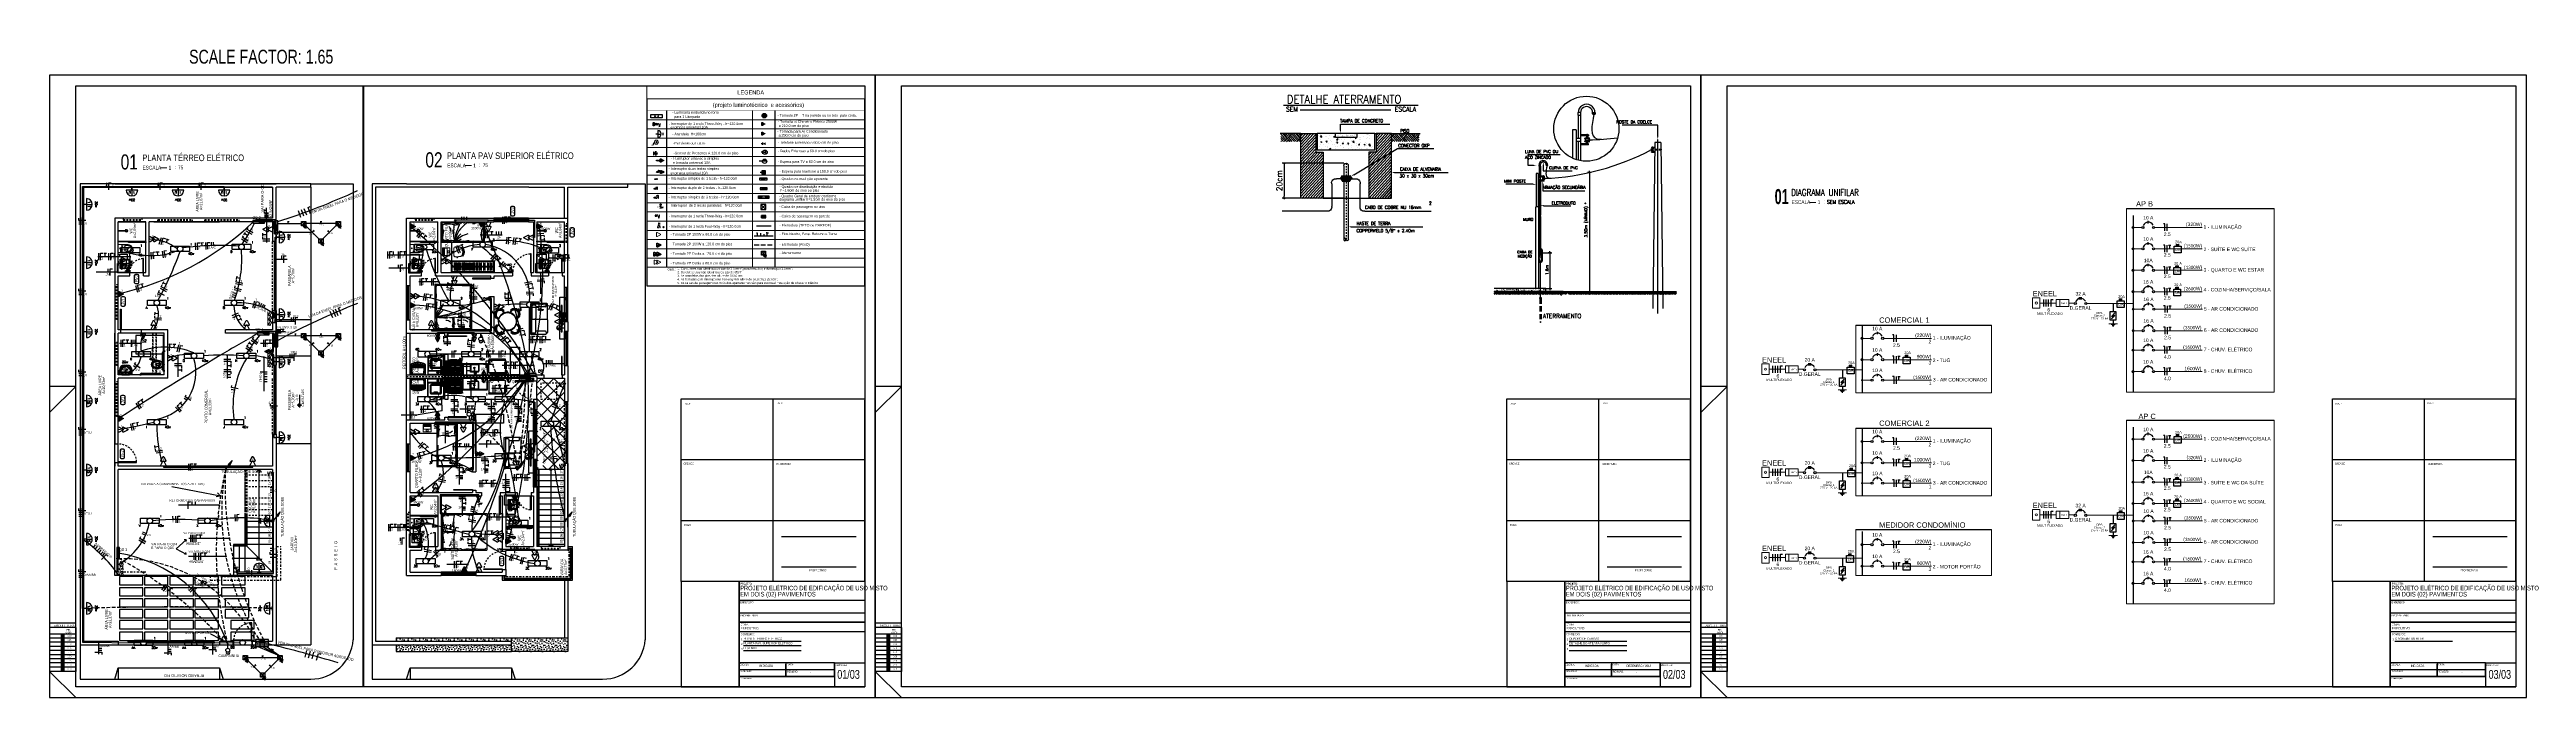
# Model space of a CAD drawing. Extents: x 515 to 692, y 797 to 843.
import ezdxf
from ezdxf.enums import TextEntityAlignment as Align

# ---------------------------------------------------------------- set-up
doc = ezdxf.new("R2010")
doc.units = 0
doc.header["$MEASUREMENT"] = 0
doc.header["$PDSIZE"] = -5
for name, pattern in [('CENTER2', [28.575, 19.05, -3.175, 3.175, -3.175]), ('CONTINU', [0]), ('DASHDOT', [1, 0.5, -0.25, 0, -0.25]), ('DASHED2', [0.375, 0.25, -0.125]), ('HIDDEN2', [0.1875, 0.125, -0.0625])]:
    doc.linetypes.add(name, pattern=pattern)
doc.layers.get('0').update_dxf_attribs({"linetype": 'CONTINUOUS'})
doc.layers.get('Defpoints').update_dxf_attribs({"linetype": 'CONTINUOUS'})
for name, color, linetype in [('01', 4, 'CONTINUOUS'), ('02', 8, 'CONTINUOUS'), ('050', 7, 'CONTINUOUS'), ('06', 2, 'CONTINUOUS'), ('1', 7, 'CONTINUOUS'), ('A-PEN-08', 8, 'CONTINUOUS'), ('A-TXT-Y', 2, 'CONTINUOUS'), ('AR-AUX1', 1, 'CONTINUOUS'), ('AR-AUX2', 2, 'CONTINUOUS'), ('Arq-mobiliário', 1, 'CONTINUOUS'), ('CABO-ILUM', 3, 'CONTINUOUS'), ('CABO.ILUMI.SOLO', 6, 'CONTINUOUS'), ('CABO50', 190, 'CABO50ESC100'), ('COTA', 7, 'CONTINUOUS'), ('COTAS', 7, 'CONTINUOUS'), ('DIVERSOS', 1, 'CONTINUOUS'), ('E-txt-g', 3, 'CONTINUOUS'), ('E-TXT-Y', 2, 'CONTINUOUS'), ('ELETRODUTO CHAO', 2, 'DASHED2'), ('eletroduto parede e teto', 2, 'CONTINU'), ('ESQUADRIA', 3, 'CONTINUOUS'), ('FIACAO', 1, 'CONTINUOUS'), ('LUMINO', 4, 'CONTINUOUS'), ('MOB', 251, 'CONTINUOUS'), ('MOVEIS', 7, 'CONTINUOUS'), ('MÓVEIS', 233, 'CONTINUOUS'), ('P2', 1, 'CONTINUOUS'), ('PAR-W', 7, 'CONTINUOUS'), ('PONTOS_ELETRICOS', 2, 'CONTINUOUS'), ("PRANCHA - PROJETU'S", 7, 'CONTINUOUS'), ('SOMENTE_TUBULACAO', 2, 'CONTINUOUS'), ('TEXTO', 4, 'CONTINUOUS'), ('TEXTO2', 3, 'CONTINUOUS'), ('TEXTOS', 2, 'CONTINUOUS'), ('TXT_0', 7, 'CONTINUOUS')]:
    doc.layers.add(name, color=color, linetype=linetype)
for name, color, linetype, lineweight in [('DI-Disjuntor', 1, 'CONTINUOUS', 30), ('DI-Linhas do diagrama', 9, 'CONTINUOUS', 20), ('DI-Textos do diagrama', 7, 'CONTINUOUS', 20), ('E-Lay-9', 9, 'CONTINUOUS', 9), ('E-Txt-W', 7, 'CONTINUOUS', 20), ('LEGENDA', 7, 'CONTINUOUS', 0)]:
    doc.layers.add(name, color=color, linetype=linetype, lineweight=lineweight)
doc.styles.add('ARIAL', font='arial.ttf', dxfattribs={"height": 2})
doc.styles.add('CARIMBO_DADOS', font='arial.ttf', dxfattribs={"height": 0.1})
doc.styles.add('CENTURY', font='GOTHIC.TTF')
doc.styles.add('F2', font='swisscl.ttf')
doc.styles.add('FONTE PROJETOS 1', font='arial.ttf')
doc.styles.add('INTERRUPTOR', font='romant', dxfattribs={"height": 0.6})
doc.styles.add('PADRAO_TXT', font='romans.shx')
doc.styles.add('REG140', font='romans.shx', dxfattribs={"width": 0.8, "height": 0.35})
doc.styles.add('REG60', font='romans.shx', dxfattribs={"width": 0.8, "height": 0.15})
doc.styles.add('REG80', font='romans.shx', dxfattribs={"width": 0.8, "height": 0.2})
doc.styles.add('ROMANS', font='romans', dxfattribs={"height": 0.1})
doc.styles.add('SANSSERIF2', font='sanssb__.ttf', dxfattribs={"width": 0.8})
doc.styles.add('TEXTOS', font='romans.shx', dxfattribs={"height": 0.1})
doc.linetypes.add('CABO50ESC100', pattern='A,0.4,-0.2,["+",Standard,S=0.2,R=0,X=-0.0666,Y=-0.1],-0.2', length=0.8)
doc.dimstyles.new('COTAS_EXTERNAS', dxfattribs={"dimtxt": 0.1, "dimasz": 0.01, "dimexe": 0, "dimexo": 0, "dimgap": 0.07, "dimtad": 1, "dimzin": 5, "dimdsep": 46, "dimtxsty": 'CARIMBO_DADOS', "dimblk1": 'CIRCULOS', "dimblk2": 'CIRCULOS', "dimsah": 1, "dimcen": 0, "dimse1": 1, "dimse2": 1, "dimclrd": 8, "dimclre": 8, "dimclrt": 230, "dimadec": 0, "dimazin": 0, "dimtfac": 100, "dimtix": 1, "dimtmove": 2, "dimatfit": 3, "dimldrblk": 'CIRCULOS', "dimfxl": 1, "dimtolj": 1, "dimtzin": 5, "dimarcsym": 0})

# ---------------------------------------------------------------- blocks, each defined once
blk = doc.blocks.new('IND_DES')
at = {"layer": 'E-Txt-W', "color": 7}
blk.add_line((0.027, -0.243), (0.198, -0.243), dxfattribs=at)
at = {"layer": 'E-txt-g', "color": 7, "style": 'F2'}
for s, p in [('ESCALA', (-0.446, -0.286)), ('1', (0.243, -0.286)), (':', (0.399, -0.271))]:
    blk.add_text(s, height=0.1, dxfattribs=at).set_placement(p)
blk.add_attdef('ESCALA', (0.49, -0.281), '', height=0.1, dxfattribs=at)
at = {"layer": 'E-Txt-W', "color": 6, "style": 'F2'}
blk.add_attdef('00', text='', height=0.4, dxfattribs=at).set_placement((-0.708, -0.288), align=Align.CENTER)
at = {"layer": 'E-TXT-Y', "color": 7, "style": 'F2'}
for tag, p in [('DESENHO', (-0.458, -0.066)), ('PROJETO', (-0.456, 0.183))]:
    blk.add_attdef(tag, p, '', height=0.175, dxfattribs=at)
blk = doc.blocks.new('F031')
at = {"color": 8}
for points in [[(8, -30), (4, -30, -0.414214), (3, -29), (3, 29, -0.414214), (4, 30), (8, 30)], [(8, -29), (4, -29, -0.414214), (3, -29), (3, 29, -0.414214), (4, 29), (8, 29)], [(62, 33), (62, -36), (9, -36, -0.414214), (8, -35), (8, 35, -0.414214), (9, 36), (62, 36), (62, 35)], [(64, 33), (64, -36), (66, -36, 0.414214), (67, -35), (67, 35, 0.414214), (66, 36), (64, 36), (64, 35)]]:
    blk.add_lwpolyline(points, format="xyb", dxfattribs=at)
blk.add_lwpolyline([(60, 33), (66, 33, 1.028522), (66, 35), (60, 35, 0.972269)], format="xyb", close=True, dxfattribs=at)
for centre in [(60, -34), (66, -34)]:
    blk.add_circle(centre, 0.6, dxfattribs=at)
blk.add_arc((63, -36), 1.28, 38.388, 141.612, dxfattribs=at)
blk = doc.blocks.new('Fogao1')
at = {"color": 8}
for p, q in [((-0.73, -0.04), (-0.73, -0.05)), ((-0.15, -0.04), (-0.73, -0.04)), ((-0.15, -0.05), (-0.73, -0.05)), ((-0.15, -0.06), (-0.73, -0.06)), ((-0.73, -0.06), (-0.73, -0.64)), ((-0.15, -0.64), (-0.73, -0.64)), ((-0.18, -0.65), (-0.71, -0.65)), ((-0.69, -0.15), (-0.69, -0.36)), ((-0.69, -0.58), (-0.69, -0.36)), ((-0.67, -0.15), (-0.67, -0.36)), ((-0.67, -0.58), (-0.67, -0.36)), ((-0.24, -0.1), (-0.64, -0.1)), ((-0.64, -0.12), (-0.49, -0.12)), ((-0.64, -0.6), (-0.49, -0.6)), ((-0.24, -0.62), (-0.64, -0.62)), ((-0.47, -0.15), (-0.47, -0.36)), ((-0.47, -0.58), (-0.47, -0.36)), ((-0.42, -0.15), (-0.42, -0.36)), ((-0.42, -0.58), (-0.42, -0.36)), ((-0.24, -0.12), (-0.39, -0.12)), ((-0.24, -0.6), (-0.39, -0.6)), ((-0.22, -0.15), (-0.22, -0.36)), ((-0.22, -0.58), (-0.22, -0.36)), ((-0.2, -0.15), (-0.2, -0.36)), ((-0.2, -0.58), (-0.2, -0.36)), ((-0.15, -0.04), (-0.15, -0.05)), ((-0.15, -0.64), (-0.15, -0.06))]:
    blk.add_line(p, q, dxfattribs=at)
for centre, radius, start, end in [((-0.71, -0.64), 0.01, 180, 270), ((-0.64, -0.15), 0.045, 90, 180), ((-0.64, -0.58), 0.045, 180, 270), ((-0.64, -0.15), 0.025, 90, 180), ((-0.64, -0.58), 0.025, 180, 270), ((-0.49, -0.15), 0.025, 0, 90), ((-0.49, -0.58), 0.025, 270, 0), ((-0.39, -0.15), 0.025, 90, 180), ((-0.39, -0.58), 0.025, 180, 270), ((-0.24, -0.15), 0.045, 0, 90), ((-0.24, -0.15), 0.025, 0, 90), ((-0.24, -0.58), 0.025, 270, 0), ((-0.24, -0.58), 0.045, 270, 0), ((-0.18, -0.64), 0.01, 270, 0)]:
    blk.add_arc(centre, radius, start, end, dxfattribs=at)
at = {"layer": '1', "color": 8}
for p, q in [((-0.47, -0.16), (-0.67, -0.16)), ((-0.47, -0.2), (-0.67, -0.2)), ((-0.47, -0.25), (-0.67, -0.25)), ((-0.47, -0.29), (-0.67, -0.29)), ((-0.47, -0.33), (-0.67, -0.33)), ((-0.47, -0.4), (-0.67, -0.4)), ((-0.47, -0.44), (-0.67, -0.44)), ((-0.47, -0.48), (-0.67, -0.48)), ((-0.47, -0.53), (-0.67, -0.53)), ((-0.47, -0.57), (-0.67, -0.57)), ((-0.65, -0.66), (-0.65, -0.65)), ((-0.65, -0.66), (-0.59, -0.66)), ((-0.59, -0.66), (-0.59, -0.65)), ((-0.51, -0.66), (-0.51, -0.65)), ((-0.51, -0.66), (-0.45, -0.66)), ((-0.45, -0.66), (-0.45, -0.65)), ((-0.44, -0.66), (-0.44, -0.65)), ((-0.44, -0.66), (-0.38, -0.66)), ((-0.22, -0.16), (-0.42, -0.16)), ((-0.22, -0.2), (-0.42, -0.2)), ((-0.22, -0.25), (-0.42, -0.25)), ((-0.22, -0.29), (-0.42, -0.29)), ((-0.22, -0.33), (-0.42, -0.33)), ((-0.22, -0.4), (-0.42, -0.4)), ((-0.22, -0.44), (-0.42, -0.44)), ((-0.22, -0.48), (-0.42, -0.48)), ((-0.22, -0.53), (-0.42, -0.53)), ((-0.22, -0.57), (-0.42, -0.57)), ((-0.38, -0.66), (-0.38, -0.65)), ((-0.37, -0.66), (-0.37, -0.65)), ((-0.37, -0.66), (-0.31, -0.66)), ((-0.31, -0.66), (-0.31, -0.65)), ((-0.3, -0.66), (-0.3, -0.65)), ((-0.3, -0.66), (-0.24, -0.66)), ((-0.24, -0.66), (-0.24, -0.65))]:
    blk.add_line(p, q, dxfattribs=at)
for centre, radius in [((-0.57, -0.22), 0.05), ((-0.57, -0.22), 0.05), ((-0.57, -0.5), 0.05), ((-0.57, -0.22), 0.04), ((-0.57, -0.22), 0.04), ((-0.57, -0.5), 0.04), ((-0.32, -0.22), 0.05), ((-0.32, -0.22), 0.05), ((-0.32, -0.5), 0.05), ((-0.32, -0.22), 0.04), ((-0.32, -0.22), 0.04), ((-0.32, -0.5), 0.04)]:
    blk.add_circle(centre, radius, dxfattribs=at)
blk = doc.blocks.new('MAQ_LAV')
at = {"layer": 'MOVEIS', "color": 8}
for p, q in [((0.7, 0), (0, 0)), ((0, 0), (0, -0.78)), ((0.7, -0.78), (0.7, 0)), ((0.7, -0.15), (0, -0.15)), ((0.02, -0.19), (0.02, -0.76)), ((0.02, -0.8), (0.68, -0.8)), ((0.66, -0.17), (0.04, -0.17)), ((0.04, -0.78), (0.66, -0.78)), ((0.14, -0.11), (0.09, -0.06)), ((0.15, -0.1), (0.1, -0.05)), ((0.28, -0.11), (0.23, -0.06)), ((0.29, -0.1), (0.24, -0.05)), ((0.28, -0.6), (0.28, -0.58)), ((0.42, -0.6), (0.28, -0.6)), ((0.4, -0.56), (0.3, -0.56)), ((0.42, -0.6), (0.42, -0.58)), ((0.68, -0.76), (0.68, -0.19))]:
    blk.add_line(p, q, dxfattribs=at)
for points in [[(0.16, -0.65, -0.414214), (0.1, -0.59), (0.1, -0.31, -0.414214), (0.16, -0.25), (0.54, -0.25, -0.414214), (0.6, -0.31), (0.6, -0.59, -0.414214), (0.54, -0.65)], [(0.16, -0.61, -0.414214), (0.14, -0.59), (0.14, -0.31, -0.414214), (0.16, -0.29), (0.54, -0.29, -0.414214), (0.56, -0.31), (0.56, -0.59, -0.414214), (0.54, -0.61)]]:
    blk.add_lwpolyline(points, format="xyb", close=True, dxfattribs=at)
for centre, radius in [((0.12, -0.08), 0.0468), ((0.12, -0.08), 0.037), ((0.26, -0.08), 0.0468), ((0.26, -0.08), 0.037)]:
    blk.add_circle(centre, radius, dxfattribs=at)
for centre, start, end in [((0.02, -0.78), 180, 270), ((0.04, -0.19), 90, 180), ((0.04, -0.76), 180, 270), ((0.3, -0.58), 90, 180), ((0.4, -0.58), 360, 90), ((0.66, -0.19), 0, 90), ((0.66, -0.76), 270, 0), ((0.68, -0.78), 270, 0)]:
    blk.add_arc(centre, 0.02, start, end, dxfattribs=at)
blk = doc.blocks.new('CUBA QUADRADA-flat-4-flat-1')
at = {"layer": 'MOB', "color": 8}
blk.add_lwpolyline([(0, -0.2), (0.4, -0.2), (0.4, 0.2), (0, 0.2)], close=True, dxfattribs=at)
for points in [[(0.16, -0.02), (0.06, -0.03, -1), (0.06, 0.03), (0.16, 0.02, -1)], [(0.16, -0.01), (0.06, -0.02, -1), (0.06, 0.02), (0.16, 0.01, -1)]]:
    blk.add_lwpolyline(points, format="xyb", close=True, dxfattribs=at)
blk.add_lwpolyline([(0.1, -0.03), (0.1, -0.18), (0.38, -0.18), (0.38, 0.18), (0.1, 0.18), (0.1, 0.03)], dxfattribs=at)
for radius in [0.02, 0.0125]:
    blk.add_circle((0.24, 0), radius, dxfattribs=at)
blk = doc.blocks.new('vaso-s')
at = {"color": 8}
for start, end in [(0, 180), (180, 0)]:
    blk.add_arc((0.08, 0), 0.0143, start, end, dxfattribs=at)
at = {"layer": 'E-Lay-9', "color": 8}
for p, q in [((0.43, 0.17), (0, 0.17)), ((0, 0.17), (0, 0)), ((0.16, 0.17), (0.16, 0.17)), ((0.16, 0.17), (0.16, 0)), ((0.43, 0.16), (0.16, 0.16)), ((0.17, 0), (0.17, 0.16)), ((0.21, 0.06), (0.19, 0.06)), ((0.2, 0.05), (0.2, 0.07)), ((0.34, 0.04), (0.34, 0)), ((0.39, 0.04), (0.34, 0.04)), ((0.43, 0.12), (0.35, 0.12)), ((0, -0.17), (0, 0)), ((0.43, -0.18), (0, -0.18)), ((0.16, -0.17), (0.16, 0)), ((0.16, -0.17), (0.16, -0.17)), ((0.17, 0), (0.17, -0.16)), ((0.43, -0.17), (0.16, -0.17)), ((0.21, -0.06), (0.19, -0.06)), ((0.2, -0.05), (0.2, -0.07)), ((0.34, -0.04), (0.34, 0)), ((0.39, -0.04), (0.34, -0.04)), ((0.43, -0.12), (0.35, -0.12))]:
    blk.add_line(p, q, dxfattribs=at)
for centre in [(0.2, 0.06), (0.2, -0.06)]:
    blk.add_circle(centre, 0.005, dxfattribs=at)
for centre, radius, start, end in [((0, 0.17), 0.005, 90, 180), ((0.15, 0.17), 0.005, 0, 90), ((0.16, 0.17), 0.00495, 180, 270), ((0.16, 0.16), 0.00495, 0, 90), ((0.52, -0.02), 0.262, 163.0355, 176.7233), ((0.35, 0.04), 0.0825, 90, 163.0355), ((0.38, 0.14), 0.107, 206.9395, 250.9647), ((0.39, -0.02), 0.05, 17.4576, 90), ((0.43, -0.02), 0.19, 4.5281, 90), ((0.43, -0.02), 0.18, 4.7802, 90), ((0.43, -0.02), 0.135, 6.3794, 90), ((0, -0.17), 0.005, 180, 270), ((0.15, -0.17), 0.005, 270, 0), ((0.16, -0.17), 0.00495, 90, 180), ((0.16, -0.16), 0.00495, 270, 0), ((0.52, 0.01), 0.262, 183.2767, 196.9645), ((0.35, -0.04), 0.0825, 196.9645, 270), ((0.38, -0.14), 0.107, 109.0353, 153.0605), ((0.39, 0.01), 0.05, 270, 342.5424), ((0.43, 0.01), 0.19, 270, 355.4719), ((0.43, 0.01), 0.18, 270, 355.2198), ((0.43, 0.01), 0.135, 270, 353.6206)]:
    blk.add_arc(centre, radius, start, end, dxfattribs=at)
blk = doc.blocks.new('Chuveiro')
at = {"layer": 'E-Lay-9', "color": 8}
for p, q in [((-0.03, 0.02), (-0.36, 0.02)), ((0.05, 0.02), (0.03, 0.02)), ((0.05, 0.02), (0.05, -0.02)), ((-0.03, -0.02), (-0.36, -0.02)), ((0.05, -0.02), (0.03, -0.02))]:
    blk.add_line(p, q, dxfattribs=at)
blk.add_circle((0, 0), 0.0348, dxfattribs=at)
for centre, radius, start, end in [((0, 0), 0.0624, 194.4775, 165.5225), ((0.01, 0), 0.0444, 339.4266, 20.5734)]:
    blk.add_arc(centre, radius, start, end, dxfattribs=at)
blk = doc.blocks.new('TXT-AMB75')
at = {"layer": 'E-txt-g', "style": 'REG80', "width": 0.8, "flags": 8}
blk.add_attdef('TXT', text='', height=0.2, dxfattribs=at).set_placement((0.005, 0.296), align=Align.CENTER)
at = {"layer": 'E-Txt-W', "style": 'REG60', "width": 0.8, "flags": 8}
blk.add_attdef('TXT', text='', height=0.15, dxfattribs=at).set_placement((0.005, 0.027), align=Align.CENTER)
blk = doc.blocks.new('Notebook')
at = {"layer": 'E-Lay-9', "color": 8}
for p, q in [((-0.175, 0.305), (-0.175, 0.3)), ((-0.175, 0.3), (-0.175, 0.265)), ((0.165, 0.315), (-0.165, 0.315)), ((-0.165, 0.255), (0.165, 0.255)), ((0.175, 0.3), (0.175, 0.305)), ((0.175, 0.265), (0.175, 0.3))]:
    blk.add_line(p, q, dxfattribs=at)
for points in [[(-0.165, 0), (0.165, 0, 0.4142136), (0.175, 0.01), (0.175, 0.24, 0.4142136), (0.165, 0.25), (-0.165, 0.25, 0.4142136), (-0.175, 0.24), (-0.175, 0.01, 0.4142136)], [(-0.165, 0.26), (0.165, 0.26, 0.4142136), (0.17, 0.265), (0.17, 0.295, 0.4142136), (0.165, 0.3), (-0.165, 0.3, 0.4142136), (-0.17, 0.295), (-0.17, 0.265, 0.4142136)]]:
    blk.add_lwpolyline(points, format="xyb", close=True, dxfattribs=at)
for points in [[(-0.155, 0.11), (0.155, 0.11), (0.155, 0.23), (-0.155, 0.23)], [(-0.105, 0.25), (-0.145, 0.25), (-0.145, 0.255), (-0.105, 0.255)], [(-0.045, 0.02), (0.045, 0.02), (0.045, 0.09), (-0.045, 0.09)], [(0.105, 0.25), (0.145, 0.25), (0.145, 0.255), (0.105, 0.255)]]:
    blk.add_lwpolyline(points, close=True, dxfattribs=at)
for centre, start, end in [((-0.165, 0.305), 90, 180), ((-0.165, 0.265), 180, 270), ((0.165, 0.305), 0, 90), ((0.165, 0.265), 270, 360)]:
    blk.add_arc(centre, 0.01, start, end, dxfattribs=at)
blk = doc.blocks.new('Cadeira')
at = {"layer": 'E-Lay-9', "color": 8}
for p, q in [((-0.14, 0), (0.14, 0)), ((-0.01, 0.05), (-0.01, 0.08)), ((-0.01, 0), (-0.01, 0.04)), ((-0.01, 0.04), (-0.01, 0.04)), ((0.01, 0.05), (0.01, 0.08)), ((0.01, 0.04), (0.01, 0.04)), ((0.01, 0), (0.01, 0.04)), ((-0.25, -0.16), (-0.26, -0.14)), ((-0.24, -0.15), (-0.25, -0.13)), ((-0.24, -0.16), (-0.24, -0.17)), ((-0.21, -0.18), (-0.24, -0.17)), ((-0.23, -0.16), (-0.23, -0.16)), ((-0.21, -0.16), (-0.23, -0.16)), ((-0.22, -0.08), (-0.2, -0.3)), ((-0.21, -0.09), (-0.19, -0.3)), ((-0.02, -0.4), (-0.02, -0.42)), ((0.02, -0.4), (0.02, -0.42)), ((0.21, -0.09), (0.19, -0.3)), ((0.22, -0.08), (0.2, -0.3)), ((0.21, -0.16), (0.23, -0.16)), ((0.21, -0.18), (0.24, -0.17)), ((0.23, -0.16), (0.23, -0.16)), ((0.24, -0.15), (0.25, -0.13)), ((0.24, -0.16), (0.24, -0.17)), ((0.25, -0.16), (0.26, -0.14))]:
    blk.add_line(p, q, dxfattribs=at)
blk.add_lwpolyline([(0.16, -0.38, -0.237888), (-0.16, -0.38, 0.605717), (-0.17, -0.4, 0.122717), (-0.17, -0.4, 0.323529), (0.17, -0.4, 0.122717), (0.17, -0.4, 0.605717)], format="xyb", close=True, dxfattribs=at)
for centre in [(0, 0.05), (-0.24, -0.16), (0.24, -0.16)]:
    blk.add_circle(centre, 0.005, dxfattribs=at)
for centre, radius, start, end in [((-0.14, -0.08), 0.08, 90, 182.5692), ((0, 0.07), 0.015, 281.6334, 257.4537), ((0, 0.05), 0.0075, 221.8103, 318.1897), ((0.14, -0.08), 0.08, 357.4308, 90), ((-0.25, -0.14), 0.015, 322.5463, 298.3666), ((-0.24, -0.16), 0.0075, 261.8103, 358.1897), ((-0.12, -0.09), 0.0887, 95.5925, 183.2522), ((-0.13, -0.3), 0.07, 185.1212, 243.6047), ((-0.12, -0.29), 0.07, 185.2999, 245.7361), ((-0.18, -0.4), 0.00782, 29.8109, 225.3255), ((-0.16, -0.39), 0.0275, 205.1455, 233.4571), ((0, -0.16), 0.305, 234.1238, 305.8762), ((-0.16, -0.39), 0.0125, 205.1455, 233.1301), ((0, -0.03), 0.362, 243.6047, 296.3953), ((0, -0.03), 0.362, 245.7361, 294.2639), ((0.12, -0.09), 0.0887, 356.7478, 84.4075), ((0.12, -0.29), 0.07, 294.2639, 354.7001), ((0.13, -0.3), 0.07, 296.3953, 354.8788), ((0.18, -0.4), 0.00782, 314.6745, 150.1891), ((0.16, -0.39), 0.0275, 306.5429, 334.8545), ((0.24, -0.16), 0.0075, 181.8103, 278.1897), ((0.25, -0.14), 0.015, 241.6334, 217.4537)]:
    blk.add_arc(centre, radius, start, end, dxfattribs=at)
blk = doc.blocks.new('Mesa100_4')
at = {"layer": '01', "color": 8}
blk.add_circle((0, 0), 0.48, dxfattribs=at)
for centre, radius, start, end in [((-0.4, 0.38), 0.22, 21.1088, 250.7034), ((-0.4, 0.38), 0.277, 137.4499, 141.5942), ((-0.4, 0.38), 0.25, 137.6067, 142.2022), ((-0.4, 0.38), 0.277, 127.4996, 131.6623), ((-0.4, 0.38), 0.25, 126.5706, 131.1911), ((0, 0), 0.5, 108.9257, 162.8866), ((0, 0), 0.5, 18.9257, 72.8866), ((0.38, 0.4), 0.22, 291.1088, 160.7034), ((0.38, 0.4), 0.25, 47.6067, 52.2022), ((0.38, 0.4), 0.277, 47.4499, 51.5942), ((0.38, 0.4), 0.25, 36.5706, 41.1911), ((0.38, 0.4), 0.277, 37.4996, 41.6623), ((-0.38, -0.4), 0.22, 111.1088, 340.7034), ((-0.38, -0.4), 0.277, 217.4996, 221.6623), ((-0.38, -0.4), 0.25, 216.5706, 221.1911), ((-0.38, -0.4), 0.277, 227.4499, 231.5942), ((-0.38, -0.4), 0.25, 227.6067, 232.2022), ((0, 0), 0.5, 198.9257, 252.8866), ((0, 0), 0.5, 288.9257, 342.8866), ((0.4, -0.38), 0.22, 201.1088, 70.7034), ((0.4, -0.38), 0.25, 306.5706, 311.1911), ((0.4, -0.38), 0.277, 307.4996, 311.6623), ((0.4, -0.38), 0.25, 317.6067, 322.2022), ((0.4, -0.38), 0.277, 317.4499, 321.5942)]:
    blk.add_arc(centre, radius, start, end, dxfattribs=at)
at = {"layer": '02', "color": 8}
for p, q in [((-0.59, 0.54), (-0.61, 0.56)), ((-0.61, 0.17), (-0.59, 0.19)), ((-0.58, 0.55), (-0.6, 0.57)), ((-0.56, 0.57), (-0.58, 0.59)), ((-0.54, 0.58), (-0.56, 0.6)), ((-0.55, 0.23), (-0.55, 0.23)), ((-0.18, 0.6), (-0.2, 0.58)), ((0.17, 0.61), (0.19, 0.59)), ((0.54, 0.59), (0.56, 0.61)), ((0.55, 0.58), (0.57, 0.6)), ((0.57, 0.56), (0.59, 0.58)), ((0.58, 0.54), (0.6, 0.56)), ((0.6, 0.18), (0.58, 0.2)), ((-0.6, -0.18), (-0.58, -0.2)), ((-0.58, -0.54), (-0.6, -0.56)), ((-0.57, -0.56), (-0.59, -0.58)), ((-0.55, -0.58), (-0.57, -0.6)), ((-0.54, -0.59), (-0.56, -0.61)), ((-0.17, -0.61), (-0.19, -0.59)), ((0.18, -0.6), (0.2, -0.58)), ((0.54, -0.58), (0.56, -0.6)), ((0.56, -0.57), (0.58, -0.59)), ((0.58, -0.55), (0.6, -0.57)), ((0.61, -0.17), (0.59, -0.19)), ((0.59, -0.54), (0.61, -0.56))]:
    blk.add_line(p, q, dxfattribs=at)
for centre, radius, start, end in [((-0.4, 0.38), 0.304, 45.7426, 225), ((-0.4, 0.38), 0.277, 141.5942, 225), ((-0.4, 0.38), 0.25, 142.2022, 250.7613), ((-0.4, 0.38), 0.277, 131.6623, 137.4499), ((-0.4, 0.38), 0.25, 131.1911, 137.6067), ((-0.4, 0.38), 0.277, 45.7426, 127.4996), ((-0.4, 0.38), 0.25, 21.0509, 126.5706), ((0, 0), 0.5, 162.8866, 198.9257), ((0, 0), 0.5, 72.8866, 108.9257), ((0.38, 0.4), 0.25, 52.2022, 160.7613), ((0.38, 0.4), 0.304, 315.7426, 135), ((0.38, 0.4), 0.277, 51.5942, 135), ((0.38, 0.4), 0.25, 291.0509, 36.5706), ((0, 0), 0.5, 342.8866, 18.9257), ((0.38, 0.4), 0.25, 41.1911, 47.6067), ((0.38, 0.4), 0.277, 41.6623, 47.4499), ((0.38, 0.4), 0.277, 315.7426, 37.4996), ((-0.38, -0.4), 0.304, 135.7426, 315), ((-0.38, -0.4), 0.277, 135.7426, 217.4996), ((-0.38, -0.4), 0.25, 111.0509, 216.5706), ((-0.38, -0.4), 0.277, 221.6623, 227.4499), ((-0.38, -0.4), 0.25, 221.1911, 227.6067), ((-0.38, -0.4), 0.277, 231.5942, 315), ((-0.38, -0.4), 0.25, 232.2022, 340.7613), ((0, 0), 0.5, 252.8866, 288.9257), ((0.4, -0.38), 0.25, 201.0509, 306.5706), ((0.4, -0.38), 0.304, 225.7426, 45), ((0.4, -0.38), 0.277, 225.7426, 307.4996), ((0.4, -0.38), 0.25, 322.2022, 70.7613), ((0.4, -0.38), 0.25, 311.1911, 317.6067), ((0.4, -0.38), 0.277, 311.6623, 317.4499), ((0.4, -0.38), 0.277, 321.5942, 45)]:
    blk.add_arc(centre, radius, start, end, dxfattribs=at)
blk = doc.blocks.new('NIVEL')
at = {"layer": 'DIVERSOS'}
h = blk.add_hatch(color=7, dxfattribs=at)
h.paths.add_polyline_path([(0, 0.14, 0.414214), (-0.14, 0), (0, 0)])
h.paths.add_polyline_path([(0, 0), (0, -0.14, 0.414214), (0.14, 0)])
at = {"layer": 'DIVERSOS', "color": 7}
for p, q in [((1.07, 0), (-0.24, 0)), ((0, 0.24), (0, -0.24))]:
    blk.add_line(p, q, dxfattribs=at)
blk.add_circle((0, 0), 0.137, dxfattribs=at)
blk = doc.blocks.new('BARRADEF')
at = {"layer": 'Arq-mobiliário', "color": 8}
for p, q in [((234.67, 125.85, -4.12), (234.67, 125.86, -4.12)), ((234.67, 125.86, -4.12), (234.73, 125.86, -4.12)), ((234.73, 125.85, -4.12), (234.67, 125.85, -4.12)), ((234.73, 125.86, -4.12), (234.73, 125.85, -4.12)), ((235.5, 125.82, -4.12), (234.76, 125.82, -4.12)), ((235.5, 125.78, -4.12), (234.76, 125.78, -4.12)), ((235.59, 125.86, -4.12), (235.53, 125.86, -4.12)), ((235.53, 125.86, -4.12), (235.53, 125.85, -4.12)), ((235.53, 125.85, -4.12), (235.59, 125.85, -4.12)), ((235.59, 125.85, -4.12), (235.59, 125.86, -4.12)), ((235.72, 125.72, -4.12), (235.73, 125.72, -4.12)), ((235.72, 125.66, -4.12), (235.72, 125.72, -4.12)), ((235.73, 125.72, -4.12), (235.73, 125.66, -4.12)), ((235.65, 124.89, -4.12), (235.65, 125.63, -4.12)), ((235.69, 124.89, -4.12), (235.69, 125.63, -4.12)), ((235.73, 125.66, -4.12), (235.72, 125.66, -4.12)), ((235.73, 124.86, -4.12), (235.72, 124.86, -4.12)), ((235.72, 124.86, -4.12), (235.72, 124.8, -4.12)), ((235.72, 124.8, -4.12), (235.73, 124.8, -4.12)), ((235.73, 124.8, -4.12), (235.73, 124.86, -4.12))]:
    blk.add_line(p, q, dxfattribs=at)
at = {"layer": 'Arq-mobiliário', "color": 8, "elevation": -4.12}
for points in [[(235.38, 125.78, -0.045196), (235.38, 125.77), (235.38, 125.77, 0.044891), (235.38, 125.77), (235.4, 125.73, -0.036783), (235.41, 125.71, -0.0196), (235.43, 125.67, -0.056836), (235.46, 125.61, -0.089116), (235.47, 125.51, -0.095425), (235.44, 125.41, -0.091656), (235.38, 125.35, -0.16072), (235.28, 125.31, -0.16072), (235.18, 125.35, -0.091656), (235.13, 125.41, -0.095425), (235.09, 125.51, -0.089116), (235.1, 125.61, -0.056836), (235.13, 125.67, -0.0196), (235.15, 125.71, -0.036783), (235.16, 125.73), (235.18, 125.77, 0.044891), (235.18, 125.77), (235.18, 125.77, -0.045196), (235.18, 125.78, -0.045196)], [(235.4, 125.73), (235.41, 125.71, -0.0204), (235.43, 125.67, -0.050595), (235.45, 125.61, -0.089432), (235.46, 125.51, -0.098712), (235.43, 125.41, -0.072481), (235.38, 125.36, -0.182574), (235.28, 125.32, -0.182574), (235.18, 125.36, -0.072481), (235.13, 125.41, -0.098712), (235.1, 125.51, -0.089432), (235.11, 125.61, -0.050595), (235.13, 125.67, -0.0204), (235.15, 125.71), (235.16, 125.73)], [(235.18, 125.78), (235.18, 125.77, -0.047116), (235.18, 125.77)], [(235.37, 125.82, 0.233733), (235.32, 125.85, 0.049506), (235.28, 125.86, 0.049506), (235.24, 125.85, 0.233733), (235.19, 125.82, 0.233733)], [(235.23, 125.82), (235.23, 125.82), (235.23, 125.83, 0.5854), (235.22, 125.84, 0.116285), (235.2, 125.82, 0.116285)], [(235.33, 125.82, 0.414214), (235.31, 125.84), (235.28, 125.84), (235.25, 125.84, 0.414214), (235.23, 125.82)], [(235.33, 125.82), (235.33, 125.82), (235.33, 125.83, -0.5854), (235.34, 125.84, -0.116285), (235.36, 125.82)], [(235.38, 125.77, -0.047116), (235.38, 125.77), (235.38, 125.78)], [(235.28, 125.5, -0.394755), (235.24, 125.55), (235.24, 125.63), (235.28, 125.63)], [(235.28, 125.5, 0.394755), (235.33, 125.55), (235.33, 125.63), (235.28, 125.63)]]:
    blk.add_lwpolyline(points, format="xyb", dxfattribs=at)
for points in [[(235.15, 125.61, -0.278895), (235.28, 125.69, -0.278895), (235.41, 125.61, -0.167831), (235.42, 125.51, -0.098952), (235.38, 125.41, -0.247323), (235.28, 125.36, -0.247323), (235.18, 125.41, -0.098952), (235.14, 125.51, -0.167831)], [(235.16, 125.61, -0.264523), (235.28, 125.68, -0.264523), (235.4, 125.61, -0.185303), (235.42, 125.51, -0.106842), (235.38, 125.41, -0.250606), (235.28, 125.36, -0.250606), (235.19, 125.41, -0.106842), (235.14, 125.51, -0.185303)]]:
    blk.add_lwpolyline(points, format="xyb", close=True, dxfattribs=at)
at = {"layer": 'Arq-mobiliário', "color": 8}
for centre in [(235.21, 125.74, -4.12), (235.36, 125.74, -4.12)]:
    blk.add_circle(centre, 0.0065, dxfattribs=at)
for centre, radius, start, end in [((234.76, 125.86, -4.12), 0.08, 187.1808, 270), ((234.76, 125.86, -4.12), 0.04, 194.4775, 270), ((235.5, 125.86, -4.12), 0.08, 270, 352.8192), ((235.5, 125.86, -4.12), 0.04, 270, 345.5225), ((235.73, 125.63, -4.12), 0.08, 97.1808, 180), ((235.73, 124.89, -4.12), 0.08, 180, 262.8192), ((235.73, 125.63, -4.12), 0.04, 104.4775, 180), ((235.73, 124.89, -4.12), 0.04, 180, 255.5225)]:
    blk.add_arc(centre, radius, start, end, dxfattribs=at)
blk = doc.blocks.new('A$C734F529C')
at = {"layer": 'Arq-mobiliário', "color": 8}
for p, q in [((0.26, 0), (0.41, 0.15)), ((0.41, 0.15), (0.56, 0.3))]:
    blk.add_line(p, q, dxfattribs=at)
for centre, radius, start, end in [((0.28, 0.28), 0.277, 135.1856, 223.3409), ((0.28, 0.28), 0.257, 135.1856, 223.3409), ((0.28, 0.28), 0.278, 46.6825, 134.8182), ((0.29, 0.29), 0.295, 222.7953, 262.7416), ((0.27, 0.26), 0.237, 221.3682, 238.4298), ((0.28, 0.28), 0.257, 46.659, 134.8143), ((0.12, 0.12), 0.0129, 214.8675, 280.9965), ((0.22, 0.19), 0.134, 213.873, 237.1879), ((0.1, 0.23), 0.126, 282.0859, 291.3847), ((0.1, 0.23), 0.126, 280.9935, 282.0859), ((0.14, 0.13), 0.0263, 225.4517, 284.5849), ((0.01, 0.54), 0.438, 287.3349, 315.8799), ((0.2, 0.16), 0.114, 238.6565, 274.6648), ((0.08, 0.38), 0.289, 284.547, 296.565), ((0.21, 0.18), 0.116, 236.6201, 278.8502), ((0.22, 0.1), 0.0331, 46.7816, 117.258), ((0.21, 0.16), 0.119, 272.4509, 306.6222), ((0.22, 0.17), 0.112, 274.3891, 305.8624), ((0.27, 0.29), 0.035, 134.9999, 314.9999), ((0.16, 0.03), 0.125, 26.364, 44.8603), ((0.27, 0.29), 0.035, 314.9999, 134.9999), ((0.27, 0.29), 0.0225, 134.9999, 314.9999), ((0.26, 0.01), 0.01, 262.7416, 314.9999), ((0.27, 0.29), 0.0225, 314.9999, 134.9999), ((0.25, 0.08), 0.0173, 297.5479, 7.7483), ((0.26, 0.08), 0.01, 7.7483, 26.364), ((-0.36, 0.94), 1.08, 306.2535, 311.066), ((-0.26, 0.82), 0.915, 306.7345, 315.2147), ((0.02, 0.54), 0.438, 314.1199, 342.6649), ((0.36, 0.2), 0.0175, 134.9999, 314.9999), ((0.36, 0.2), 0.0175, 314.9999, 134.9999), ((-0.87, 1.45), 1.8, 312.6135, 314.5221), ((-0.26, 0.82), 0.915, 314.7851, 323.2653), ((-0.89, 1.43), 1.8, 315.4777, 317.3863), ((0.17, 0.48), 0.289, 333.4349, 345.4529), ((0.46, 0.34), 0.0331, 152.7418, 223.2182), ((-0.38, 0.92), 1.08, 318.9338, 323.7464), ((0.37, 0.34), 0.134, 32.812, 56.1269), ((0.43, 0.44), 0.0129, 349.0033, 55.1323), ((0.32, 0.46), 0.126, 338.6151, 347.9139), ((0.53, 0.4), 0.125, 225.1396, 243.6358), ((0.3, 0.29), 0.237, 31.5701, 48.6316), ((0.32, 0.46), 0.126, 347.9139, 349.0063), ((0.43, 0.42), 0.0263, 345.415, 44.5481), ((0.27, 0.27), 0.295, 7.2583, 47.2045), ((0.48, 0.31), 0.0173, 262.2515, 332.4519), ((0.47, 0.3), 0.01, 243.6358, 262.2515), ((0.38, 0.35), 0.116, 351.1496, 33.3797), ((0.39, 0.34), 0.112, 324.1374, 355.6107), ((0.4, 0.35), 0.119, 323.3776, 357.5489), ((0.4, 0.36), 0.114, 355.335, 31.3433), ((0.55, 0.3), 0.01, 314.9999, 7.2583)]:
    blk.add_arc(centre, radius, start, end, dxfattribs=at)
blk = doc.blocks.new('*X86')
at = {"color": 0}
for p, q in [((4.7, 10.89), (5.57, 11.76)), ((4.7, 11.07), (5.4, 11.76)), ((4.7, 11.24), (5.22, 11.76)), ((4.7, 11.42), (5.04, 11.76)), ((4.7, 11.6), (4.87, 11.76)), ((4.7, 10.71), (5.7, 11.71)), ((4.7, 10.54), (5.7, 11.54)), ((4.7, 10.36), (5.7, 11.36)), ((4.7, 10.18), (5.7, 11.18)), ((4.7, 10.01), (5.7, 11.01)), ((4.7, 9.83), (5.7, 10.83)), ((4.7, 9.65), (5.7, 10.65)), ((4.7, 9.12), (6.2, 10.62)), ((4.7, 9.3), (6.02, 10.62)), ((4.7, 9.48), (5.84, 10.62)), ((9.2, 10.09), (10.7, 11.59)), ((9.2, 9.91), (10.7, 11.41)), ((9.2, 9.73), (10.7, 11.23)), ((9.2, 9.56), (10.7, 11.06)), ((9.2, 9.38), (10.7, 10.88)), ((9.2, 9.2), (10.7, 10.7)), ((9.2, 10.44), (9.38, 10.62)), ((9.2, 10.26), (9.56, 10.62)), ((9.7, 11.65), (9.82, 11.76)), ((9.7, 11.47), (9.99, 11.76)), ((9.7, 11.3), (10.17, 11.76)), ((9.7, 11.12), (10.35, 11.76)), ((9.7, 10.94), (10.52, 11.76)), ((9.7, 10.76), (10.7, 11.76)), ((4.7, 8.95), (6.2, 10.45)), ((4.7, 8.77), (6.2, 10.27)), ((4.7, 8.59), (6.2, 10.09)), ((4.7, 8.42), (6.2, 9.92)), ((4.7, 8.24), (6.2, 9.74)), ((4.7, 8.06), (6.2, 9.56)), ((4.7, 7.89), (6.2, 9.39)), ((4.79, 7.79), (6.2, 9.21)), ((9.2, 9.03), (10.7, 10.53)), ((9.2, 8.85), (10.7, 10.35)), ((9.2, 8.67), (10.7, 10.17)), ((9.2, 8.5), (10.7, 10)), ((9.2, 8.32), (10.7, 9.82)), ((9.2, 8.14), (10.7, 9.64)), ((9.2, 7.97), (10.7, 9.47)), ((9.21, 7.79), (10.7, 9.29)), ((9.38, 7.79), (10.7, 9.11)), ((4.96, 7.79), (6.2, 9.03)), ((5.14, 7.79), (6.2, 8.86)), ((5.32, 7.79), (6.2, 8.68)), ((5.49, 7.79), (6.2, 8.5)), ((5.67, 7.79), (6.2, 8.33)), ((5.85, 7.79), (6.2, 8.15)), ((6.02, 7.79), (6.2, 7.97)), ((6.2, 7.79), (6.2, 7.8)), ((9.56, 7.79), (10.7, 8.94)), ((9.74, 7.79), (10.7, 8.76)), ((9.91, 7.79), (10.7, 8.58)), ((10.09, 7.79), (10.7, 8.41)), ((10.27, 7.79), (10.7, 8.23)), ((10.44, 7.79), (10.7, 8.05)), ((10.62, 7.79), (10.7, 7.88))]:
    blk.add_line(p, q, dxfattribs=at)
blk = doc.blocks.new('*X83')
at = {"color": 0}
for p, q in [((5.85, 10.84), (5.85, 10.84)), ((5.9, 11.66), (5.9, 11.66)), ((5.92, 11.01), (5.92, 11.01)), ((6.01, 11.58), (6.09, 11.66)), ((6.01, 11.58), (6.1, 11.56)), ((6.02, 11.09), (6.02, 11.09)), ((6.03, 11.42), (6.03, 11.42)), ((6.03, 11.27), (6.1, 11.3)), ((6.03, 11.27), (6.08, 11.24)), ((6.04, 11.75), (6.04, 11.75)), ((6.08, 11.24), (6.1, 11.3)), ((6.1, 11.56), (6.09, 11.66)), ((6.11, 10.88), (6.11, 10.88)), ((6.12, 11.24), (6.12, 11.24)), ((6.12, 11.23), (6.12, 11.23)), ((6.24, 11.12), (6.24, 11.12)), ((6.36, 11.01), (6.36, 11.01)), ((6.37, 11.27), (6.37, 11.27)), ((6.38, 11.63), (6.38, 11.63)), ((6.39, 11.28), (6.44, 11.34)), ((6.39, 11.28), (6.45, 11.28)), ((6.44, 11.63), (6.44, 11.63)), ((6.45, 11.28), (6.44, 11.34)), ((6.45, 10.99), (6.45, 10.99)), ((6.48, 10.93), (6.48, 10.93)), ((6.52, 10.82), (6.52, 10.82)), ((6.53, 11.16), (6.53, 11.16)), ((6.54, 11.49), (6.54, 11.49)), ((6.62, 10.87), (6.69, 10.89)), ((6.62, 10.87), (6.67, 10.83)), ((6.63, 11.67), (6.63, 11.67)), ((6.67, 10.83), (6.69, 10.89)), ((6.7, 11.33), (6.7, 11.33)), ((6.75, 11.32), (6.75, 11.32)), ((6.78, 11.1), (6.78, 11.1)), ((6.87, 11.59), (6.94, 11.62)), ((6.87, 11.59), (6.92, 11.56)), ((6.92, 11.56), (6.94, 11.62)), ((6.94, 11.11), (6.94, 11.11)), ((6.97, 11.61), (6.97, 11.61)), ((6.99, 10.97), (6.99, 10.97)), ((7.02, 10.89), (7.02, 10.89)), ((7.03, 11.22), (7.03, 11.22)), ((7.08, 11.41), (7.16, 11.49)), ((7.08, 11.41), (7.17, 11.4)), ((7.1, 11.22), (7.15, 11.28)), ((7.1, 11.22), (7.16, 11.21)), ((7.12, 11.01), (7.12, 11.01)), ((7.16, 11.21), (7.15, 11.28)), ((7.17, 11.4), (7.16, 11.49)), ((7.28, 11.43), (7.28, 11.43)), ((7.31, 11.08), (7.31, 11.08)), ((7.37, 11.04), (7.37, 11.04)), ((7.38, 11.4), (7.38, 11.4)), ((7.46, 11.19), (7.53, 11.22)), ((7.46, 11.19), (7.51, 11.16)), ((7.51, 11.16), (7.53, 11.22)), ((7.52, 11.21), (7.52, 11.21)), ((7.52, 10.94), (7.52, 10.94)), ((7.54, 10.96), (7.54, 10.96)), ((7.55, 11.3), (7.55, 11.3)), ((7.63, 11.44), (7.63, 11.44)), ((7.74, 11.09), (7.74, 11.09)), ((7.82, 11.16), (7.87, 11.21)), ((7.82, 11.16), (7.88, 11.15)), ((7.84, 11.05), (7.84, 11.05)), ((7.87, 11.53), (7.87, 11.53)), ((7.88, 11.15), (7.87, 11.21)), ((7.9, 10.86), (7.9, 10.86)), ((8.01, 11.49), (8.01, 11.49)), ((8.05, 11.03), (8.05, 11.03)), ((8.06, 10.92), (8.06, 10.92)), ((8.07, 11.37), (8.07, 11.37)), ((8.07, 10.79), (8.13, 10.81)), ((8.1, 11.31), (8.1, 11.31)), ((8.12, 10.79), (8.13, 10.81)), ((8.15, 11.25), (8.22, 11.33)), ((8.15, 11.25), (8.24, 11.23)), ((8.24, 11.23), (8.22, 11.33)), ((8.3, 11.51), (8.37, 11.54)), ((8.3, 11.51), (8.35, 11.48)), ((8.35, 11.48), (8.37, 11.54)), ((8.36, 10.82), (8.36, 10.82)), ((8.38, 11.18), (8.38, 11.18)), ((8.38, 11.03), (8.38, 11.03)), ((8.45, 11.63), (8.45, 11.63)), ((8.49, 10.96), (8.49, 10.96)), ((8.54, 11.09), (8.59, 11.15)), ((8.54, 11.09), (8.6, 11.09)), ((8.56, 11.1), (8.56, 11.1)), ((8.57, 11.54), (8.57, 11.54)), ((8.57, 11.43), (8.57, 11.43)), ((8.58, 11.76), (8.58, 11.76)), ((8.6, 11.09), (8.59, 11.15)), ((8.59, 10.9), (8.59, 10.9)), ((8.63, 11.21), (8.63, 11.21)), ((8.64, 11.57), (8.64, 11.57)), ((8.69, 11.41), (8.69, 11.41)), ((8.74, 10.86), (8.74, 10.86)), ((8.89, 11.6), (8.89, 11.6)), ((8.9, 11.11), (8.97, 11.14)), ((8.9, 11.11), (8.95, 11.08)), ((8.91, 11.01), (8.91, 11.01)), ((8.95, 11.08), (8.97, 11.14)), ((9.01, 11.26), (9.01, 11.26)), ((9.03, 11.73), (9.03, 11.73)), ((9.07, 11.06), (9.07, 11.06)), ((9.07, 10.84), (9.07, 10.84)), ((9.08, 11.17), (9.08, 11.17)), ((9.09, 11.51), (9.09, 11.51)), ((9.11, 11.52), (9.11, 11.52)), ((9.12, 11.78), (9.12, 11.79)), ((9.12, 11.78), (9.18, 11.78)), ((9.12, 10.88), (9.12, 10.88)), ((9.18, 11.78), (9.17, 11.79)), ((9.21, 11.08), (9.29, 11.16)), ((9.21, 11.08), (9.3, 11.07)), ((9.26, 11.03), (9.3, 11.09)), ((9.26, 11.03), (9.32, 11.03)), ((9.27, 11.65), (9.27, 11.65)), ((9.27, 11.51), (9.27, 11.51)), ((9.3, 11.07), (9.29, 11.16)), ((9.32, 11.03), (9.3, 11.09)), ((9.37, 10.95), (9.37, 10.95)), ((9.45, 10.99), (9.45, 10.99)), ((9.58, 10.91), (9.58, 10.91)), ((9.59, 11.24), (9.59, 11.24))]:
    blk.add_line(p, q, dxfattribs=at)
blk = doc.blocks.new('*X85')
at = {"color": 0}
for p, q in [((3.75, 11.38), (3.4, 11.73)), ((3.68, 11.31), (3.4, 11.59)), ((3.58, 11.27), (3.4, 11.45)), ((3.44, 11.27), (3.4, 11.31)), ((3.82, 11.46), (3.51, 11.76)), ((3.54, 11.74), (3.56, 11.76)), ((3.61, 11.67), (3.7, 11.76)), ((3.63, 11.27), (3.82, 11.46)), ((3.68, 11.6), (3.84, 11.76)), ((3.75, 11.53), (3.98, 11.76)), ((3.77, 11.27), (3.89, 11.38)), ((3.82, 11.46), (4.12, 11.76)), ((4, 11.27), (3.82, 11.46)), ((4.15, 11.27), (3.89, 11.53)), ((3.92, 11.27), (3.96, 11.31)), ((4.29, 11.27), (3.96, 11.6)), ((4.43, 11.27), (4.03, 11.67)), ((4.53, 11.31), (4.1, 11.74)), ((4.6, 11.38), (4.22, 11.76)), ((4.67, 11.46), (4.36, 11.76)), ((4.38, 11.74), (4.41, 11.76)), ((4.45, 11.67), (4.55, 11.76)), ((4.48, 11.27), (4.67, 11.46)), ((4.53, 11.6), (4.69, 11.76)), ((4.6, 11.53), (4.7, 11.63)), ((4.62, 11.27), (4.7, 11.35)), ((4.67, 11.46), (4.7, 11.49)), ((4.7, 11.42), (4.67, 11.46)), ((10.7, 11.55), (10.91, 11.76)), ((10.7, 11.69), (10.77, 11.76)), ((10.93, 11.27), (10.7, 11.5)), ((10.79, 11.27), (10.7, 11.36)), ((10.7, 11.27), (10.75, 11.31)), ((11.08, 11.27), (10.75, 11.6)), ((11.22, 11.27), (10.82, 11.67)), ((11.31, 11.31), (10.89, 11.74)), ((11.38, 11.38), (11.01, 11.76)), ((11.46, 11.46), (11.15, 11.76)), ((11.17, 11.74), (11.19, 11.76)), ((11.24, 11.67), (11.34, 11.76)), ((11.27, 11.27), (11.46, 11.46)), ((11.31, 11.6), (11.48, 11.76)), ((11.38, 11.53), (11.62, 11.76)), ((11.41, 11.27), (11.53, 11.38)), ((11.46, 11.46), (11.76, 11.76)), ((11.64, 11.27), (11.46, 11.46)), ((11.78, 11.27), (11.53, 11.53)), ((11.55, 11.27), (11.6, 11.31)), ((11.92, 11.27), (11.6, 11.6)), ((12.07, 11.27), (11.67, 11.67)), ((12.16, 11.31), (11.74, 11.74)), ((12.23, 11.38), (11.86, 11.76)), ((12.3, 11.46), (12, 11.76)), ((12.02, 11.74), (12.04, 11.76)), ((12.09, 11.67), (12.18, 11.76)), ((12.12, 11.27), (12.3, 11.46)), ((12.16, 11.6), (12.33, 11.76)), ((12.23, 11.53), (12.47, 11.76)), ((12.26, 11.27), (12.37, 11.38)), ((12.3, 11.46), (12.54, 11.7)), ((12.49, 11.27), (12.3, 11.46)), ((12.54, 11.36), (12.37, 11.53)), ((12.4, 11.27), (12.45, 11.31)), ((12.54, 11.5), (12.45, 11.6)), ((12.54, 11.64), (12.52, 11.67))]:
    blk.add_line(p, q, dxfattribs=at)
blk = doc.blocks.new('DOT')
at = {"color": 0, "linetype": 'ByBlock'}
blk.add_line((-0.5, 0), (-1, 0), dxfattribs=at)
at = {"color": 0, "linetype": 'ByBlock', "const_width": 0.5}
blk.add_lwpolyline([(-0.25, 0, 1), (0.25, 0, 1)], format="xyb", close=True, dxfattribs=at)
blk = doc.blocks.new('*X84')
at = {"color": 0}
for p, q in [((7.02, 11.76), (7.02, 11.76)), ((7.02, 11.62), (7.02, 11.62)), ((7.07, 11.55), (7.07, 11.55)), ((7.1, 11.77), (7.1, 11.77)), ((7.11, 11.58), (7.11, 11.58)), ((7.17, 11.67), (7.17, 11.67)), ((7.2, 11.56), (7.2, 11.56)), ((7.23, 11.78), (7.23, 11.78)), ((7.23, 11.67), (7.23, 11.67)), ((7.26, 11.57), (7.26, 11.57)), ((7.29, 11.79), (7.29, 11.79)), ((7.32, 11.7), (7.32, 11.7)), ((7.33, 11.76), (7.33, 11.76)), ((7.34, 11.58), (7.34, 11.58)), ((7.36, 11.77), (7.36, 11.77)), ((7.37, 11.58), (7.37, 11.58)), ((7.42, 11.61), (7.42, 11.61)), ((7.44, 11.6), (7.44, 11.6)), ((7.47, 11.6), (7.47, 11.6)), ((7.49, 11.67), (7.49, 11.67)), ((7.5, 11.68), (7.5, 11.68)), ((7.53, 11.61), (7.53, 11.61)), ((7.6, 11.79), (7.6, 11.79)), ((7.61, 11.62), (7.61, 11.62)), ((7.62, 11.77), (7.62, 11.77)), ((7.63, 11.58), (7.63, 11.58)), ((7.65, 11.76), (7.65, 11.76)), ((7.72, 11.7), (7.72, 11.7)), ((7.74, 11.68), (7.74, 11.68)), ((7.74, 11.63), (7.74, 11.63)), ((7.76, 11.68), (7.76, 11.68)), ((7.79, 11.64), (7.79, 11.64)), ((7.8, 11.67), (7.8, 11.67)), ((7.83, 11.6), (7.83, 11.6)), ((7.88, 11.65), (7.88, 11.65)), ((7.89, 11.78), (7.89, 11.78)), ((7.9, 11.59), (7.9, 11.59)), ((7.91, 11.79), (7.91, 11.79)), ((7.96, 11.76), (7.96, 11.76)), ((8.01, 11.67), (8.01, 11.67)), ((8.02, 11.79), (8.02, 11.79)), ((8.02, 11.68), (8.02, 11.68)), ((8.04, 11.77), (8.04, 11.77)), ((8.06, 11.68), (8.06, 11.68)), ((8.11, 11.67), (8.11, 11.67)), ((8.13, 11.69), (8.13, 11.69)), ((8.14, 11.69), (8.14, 11.69)), ((8.15, 11.78), (8.15, 11.78)), ((8.16, 11.59), (8.16, 11.59)), ((8.23, 11.6), (8.23, 11.6)), ((8.24, 11.58), (8.24, 11.58)), ((8.27, 11.76), (8.27, 11.76)), ((8.28, 11.71), (8.28, 11.71)), ((8.29, 11.69), (8.29, 11.69)), ((8.33, 11.71), (8.33, 11.71))]:
    blk.add_line(p, q, dxfattribs=at)
blk = doc.blocks.new('A$C71517219')
at = {"linetype": 'ByBlock'}
for p, q in [((335, 385), (28, 385)), ((39, 374), (39, 222)), ((335, 211), (28, 211))]:
    blk.add_line(p, q, dxfattribs=at)
at = {"linetype": 'DASHDOT', "ltscale": 0.5}
for p, q in [((346, 385), (346, 325)), ((346, 292), (346, 6))]:
    blk.add_line(p, q, dxfattribs=at)
for p, q in [((327, 325), (316, 308)), ((365, 325), (376, 308))]:
    blk.add_line(p, q)
for points in [[(316, 308), (327, 325), (327, 292), (327, 325)], [(327, 325), (365, 292), (365, 325), (365, 292)], [(327, 325), (365, 292), (327, 292), (365, 292)], [(365, 325), (365, 292), (376, 308), (365, 292)]]:
    blk.add_solid(points)
at = {"layer": '01'}
blk.add_line((233, 211), (459, 211), dxfattribs=at)
at = {"layer": '02'}
for p, q in [((568, 649), (118, 649)), ((293, 513), (293, 533)), ((399, 513), (293, 513)), ((399, 533), (399, 513)), ((335, 373), (335, 325)), ((357, 373), (357, 325)), ((335, 292), (335, 6)), ((357, 292), (357, 6))]:
    blk.add_line(p, q, dxfattribs=at)
at = {"layer": '02', "extrusion": (0, 0, -1)}
for centre, major_axis, start_param, end_param in [((346, 373), (0, 12.2), 4.712389, 7.853982), ((352, 6), (0, 6.1), 1.514706, 4.768479)]:
    blk.add_ellipse(centre, major_axis=major_axis, ratio=0.925363, start_param=start_param, end_param=end_param, dxfattribs=at)
blk.add_ellipse((340, 6), major_axis=(0, 6.09), ratio=0.925363, dxfattribs=at)
at = {"layer": '06'}
for p, q in [((121, 533), (18, 533)), ((121, 211), (121, 533)), ((121, 533), (196, 533)), ((196, 533), (196, 440)), ((196, 533), (203, 533)), ((489, 533), (203, 533)), ((203, 533), (203, 452)), ((489, 452), (489, 533)), ((489, 533), (496, 533)), ((496, 533), (496, 440)), ((571, 533), (496, 533)), ((571, 211), (571, 533)), ((571, 533), (714, 533)), ((196, 440), (233, 440)), ((203, 452), (489, 452)), ((233, 440), (233, 211)), ((459, 440), (459, 211)), ((496, 440), (459, 440)), ((275, 284), (275, 172)), ((324, 308), (299, 308)), ((366, 308), (391, 308)), ((415, 284), (415, 172)), ((251, 147), (28, 147)), ((233, 211), (121, 211)), ((440, 147), (769, 147)), ((459, 211), (571, 211))]:
    blk.add_line(p, q, dxfattribs=at)
at = {"layer": '06', "extrusion": (0, 0, -1)}
for centre, start_param, end_param in [((294, 287), 4.544834, 6.532836), ((396, 287), 6.033534, 8.021536), ((255, 168), 1.403242, 3.391244), ((435, 168), 2.891941, 4.879944)]:
    blk.add_ellipse(centre, major_axis=(0, 21.2), ratio=0.925363, start_param=start_param, end_param=end_param, dxfattribs=at)
at = {"layer": 'Defpoints', "linetype": 'ByBlock'}
for p in [(346, 385), (39, 211), (346, 211)]:
    blk.add_point(p, dxfattribs=at)
at = {"layer": 'TEXTO2'}
for p, q in [((319, 580), (334, 580)), ((319, 549), (319, 580)), ((334, 580), (563, 580)), ((384, 328), (602, 458)), ((602, 458), (617, 458)), ((617, 458), (782, 458)), ((586, 339), (619, 339)), ((619, 339), (854, 339)), ((372, 69), (438, 69)), ((438, 69), (728, 69))]:
    blk.add_line(p, q, dxfattribs=at)
for points in [[(321, 549), (316, 549), (319, 533)], [(385, 325), (382, 330), (370, 320)], [(586, 336), (586, 342), (571, 339)], [(372, 66), (372, 72), (357, 69)]]:
    blk.add_solid(points, dxfattribs=at)
at = {"layer": 'TEXTOS'}
blk.add_line((704, 673), (36, 673), dxfattribs=at)
at = {"linetype": 'ByBlock', "xscale": 11.09589472725902, "yscale": 11.09589472725902, "zscale": 11.09589472725902}
for p, rotation in [((39, 385), 90), ((39, 211), 270)]:
    blk.add_blockref('DOT', p, dxfattribs=dict(at, rotation=rotation))
at = {"layer": '01', "xscale": 75.12661692264314, "yscale": 81.18610369981167, "zscale": 75.12661692264314}
for name, p in [('*X85', (-233, -422)), ('*X86', (-233, -422)), ('*X83', (-233, -424)), ('*X84', (-233, -424))]:
    blk.add_blockref(name, p, dxfattribs=at)
at = {"linetype": 'ByBlock', "insert": (14, 298), "char_height": 27.7, "attachment_point": 5, "rotation": 90, "style": 'TEXTOS'}
blk.add_mtext('20cm', dxfattribs=at)
at = {"layer": '02', "style": 'ROMANS', "width": 0.925363}
for s, p in [('SEM', (48, 642)), ('ESCALA ', (588, 642))]:
    blk.add_text(s, height=23.7, dxfattribs=at).set_placement(p)
at = {"layer": 'A-TXT-Y', "linetype": 'ByBlock', "style": 'ROMANS', "width": 0.9}
blk.add_text('DETALHE ATERRAMENTO', height=40.5, dxfattribs=at).set_placement((52, 683))
at = {"layer": 'TEXTO2', "style": 'ROMANS', "width": 0.925363}
for s, height, p in [('TAMPA DE CONCRETO', 16.24, (316, 588)), ('PISO', 16.2, (615, 538)), ('CABO DE COBRE NU 16mm', 16.24, (440, 158)), ('2', 16.2, (758, 178))]:
    blk.add_text(s, height=height, dxfattribs=at).set_placement(p)
for s, p in [('CONECTOR GKP', (605, 473)), ('30 x 30 x 30cm', (612, 323)), ('CAIXA DE ALVENARIA', (614, 356)), ('COPPERWELD 5/8" x 2.40m', (398, 50)), ('HASTE DE TERRA', (398, 86))]:
    blk.add_text(s, height=16.24, dxfattribs=at).set_placement(p, align=Align.MIDDLE_LEFT)
blk = doc.blocks.new('*U89')
at = {"layer": 'COTAS', "linetype": 'Continuous'}
for points in [[(-30, 7), (-29, -10), (-29, 10)], [(-30, 3), (-30, -7), (-30, 7)], [(-29, -10), (-30, 7), (-30, -7)], [(-30, 0), (-30, -3), (-30, 3)], [(-30, -7), (-30, 3), (-30, -3)], [(-29, 10), (-27, -13), (-27, 13)], [(-27, -13), (-29, 10), (-29, -10)], [(-27, 13), (-26, -16), (-26, 16)], [(-26, -16), (-27, 13), (-27, -13)], [(-26, 16), (-24, -19), (-24, 19)], [(-24, -19), (-26, 16), (-26, -16)], [(-24, 19), (-22, -22), (-22, 22)], [(-22, -22), (-24, 19), (-24, -19)], [(-22, 22), (-19, -24), (-19, 24)], [(-19, -24), (-22, 22), (-22, -22)], [(-19, 24), (-16, -26), (-16, 26)], [(-16, -26), (-19, 24), (-19, -24)], [(-16, 26), (-13, -27), (-13, 27)], [(-13, -27), (-16, 26), (-16, -26)], [(-13, 27), (-10, -29), (-10, 29)], [(-10, -29), (-13, 27), (-13, -27)], [(-10, 29), (-7, -30), (-7, 30)], [(-7, -30), (-10, 29), (-10, -29)], [(-3, -30), (-7, 30), (-7, -30)], [(-7, 30), (-3, -30), (-3, 30)], [(0, -30), (-3, 30), (-3, -30)], [(-3, 30), (0, -30), (0, 30)], [(3, -30), (0, 30), (0, -30)], [(0, 30), (3, -30), (3, 30)], [(7, -30), (3, 30), (3, -30)], [(3, 30), (7, -30), (7, 30)], [(10, -29), (7, 30), (7, -30)], [(7, 30), (10, -29), (10, 29)], [(13, -27), (10, 29), (10, -29)], [(10, 29), (13, -27), (13, 27)], [(16, -26), (13, 27), (13, -27)], [(13, 27), (16, -26), (16, 26)], [(19, -24), (16, 26), (16, -26)], [(16, 26), (19, -24), (19, 24)], [(22, -22), (19, 24), (19, -24)], [(19, 24), (22, -22), (22, 22)], [(24, -19), (22, 22), (22, -22)], [(22, 22), (24, -19), (24, 19)], [(26, -16), (24, 19), (24, -19)], [(24, 19), (26, -16), (26, 16)], [(27, -13), (26, 16), (26, -16)], [(26, 16), (27, -13), (27, 13)], [(29, -10), (27, 13), (27, -13)], [(27, 13), (29, -10), (29, 10)], [(30, -7), (29, 10), (29, -10)], [(29, 10), (30, -7), (30, 7)], [(30, -3), (30, 7), (30, -7)], [(30, 7), (30, -3), (30, 3)], [(30, 0), (30, 3), (30, -3)]]:
    blk.add_solid(points, dxfattribs=at)
blk = doc.blocks.new('ED1')
at = {"layer": 'COTAS'}
for p, q in [((0, 30.496), (0, 105.496)), ((30.496, 0), (105.496, 0)), ((0, -105.496), (0, -30.496))]:
    blk.add_line(p, q, dxfattribs=at)
blk.add_circle((0, 0), 30.496, dxfattribs=at)
at = {"layer": 'COTAS', "linetype": 'Continuous'}
blk.add_blockref('*U89', (0, 0), dxfattribs=at)
blk = doc.blocks.new('Esquema de Ligação')
at = {"layer": 'CABO50', "color": 7, "ltscale": 0.8}
blk.add_line((2.18, -0.44), (2.18, 1.28), dxfattribs=at)
at = {"layer": 'Defpoints', "color": 0, "linetype": 'ByBlock'}
for p in [(4.41, 7.36), (7.62, 6.82), (2.31, 5.41)]:
    blk.add_point(p, dxfattribs=at)
at = {"layer": 'Defpoints', "color": 7, "linetype": 'ByBlock'}
blk.add_point((2.62, 1.73), dxfattribs=at)
blk.add_point((2.62, 1.73), dxfattribs=at)
at = {"layer": 'TEXTO'}
for p, q in [((3.98, 8.54), (3.98, 8.41)), ((4.14, 8.54), (3.98, 8.54)), ((4.14, 8.41), (4.14, 8.54)), ((4.82, 8.54), (4.82, 8.47)), ((3.73, 7.7), (3.73, 6.33)), ((3.91, 7.7), (3.73, 7.7)), ((3.91, 7.7), (3.91, 6.26)), ((4.14, 7.28), (3.91, 7.28)), ((3.98, 8.41), (4.14, 8.41)), ((4.51, 7.46), (4.12, 7.46)), ((4.51, 7.41), (4.12, 7.41)), ((4.14, 7.15), (4.14, 7.28)), ((4.32, 7.27), (4.32, 7.29)), ((4.55, 7.3), (4.34, 7.3)), ((4.55, 7.26), (4.34, 7.26)), ((4.36, 7.19), (4.36, 7.24)), ((4.41, 7.41), (4.41, 7.3)), ((4.46, 7.48), (4.43, 7.48)), ((4.43, 7.48), (4.43, 7.46)), ((4.46, 7.48), (4.46, 7.46)), ((4.47, 7.41), (4.47, 7.3)), ((4.51, 7.46), (4.51, 7.41)), ((4.53, 7.19), (4.53, 7.24)), ((4.56, 7.27), (4.56, 7.29)), ((3.91, 7.15), (4.14, 7.15)), ((4.51, 7.03), (4.12, 7.03)), ((4.51, 6.97), (4.12, 6.97)), ((4.32, 7.14), (4.32, 7.16)), ((4.55, 7.17), (4.34, 7.17)), ((4.55, 7.13), (4.34, 7.13)), ((4.41, 7.03), (4.41, 7.13)), ((4.47, 7.03), (4.47, 7.13)), ((4.51, 6.97), (4.51, 7.03)), ((4.56, 7.14), (4.56, 7.16)), ((7.55, 6.79), (7.66, 6.79)), ((7.55, 6.78), (7.55, 6.79)), ((7.55, 6.77), (7.66, 6.77)), ((7.55, 6.73), (7.66, 6.73)), ((7.55, 6.71), (7.55, 6.72)), ((7.55, 6.71), (7.66, 6.71)), ((7.56, 6.74), (7.56, 6.76)), ((7.57, 6.87), (7.73, 6.87)), ((7.57, 6.87), (7.57, 6.84)), ((7.57, 6.84), (7.73, 6.84)), ((7.57, 6.65), (7.72, 6.65)), ((7.57, 6.62), (7.57, 6.65)), ((7.57, 6.62), (7.72, 6.62)), ((7.59, 6.84), (7.59, 6.79)), ((7.59, 6.65), (7.59, 6.71)), ((7.6, 6.88), (7.6, 6.87)), ((7.6, 6.88), (7.62, 6.88)), ((7.62, 6.88), (7.62, 6.87)), ((7.62, 6.84), (7.62, 6.79)), ((7.62, 6.65), (7.62, 6.71)), ((7.73, 7.09), (7.63, -0.97)), ((7.65, 6.74), (7.65, 6.76)), ((7.67, 6.78), (7.67, 6.79)), ((7.67, 6.71), (7.67, 6.72)), ((8.01, 7.09), (7.73, 7.09)), ((8.01, 7.09), (8.11, -0.97)), ((8.02, 6.77), (8.03, 6.77)), ((8.02, 6.73), (8.02, 6.77)), ((8.03, 6.73), (8.02, 6.73)), ((8.03, 6.77), (8.03, 6.73)), ((8.04, 6.73), (8.04, 6.76)), ((1.97, 5.58), (1.97, 3.97)), ((2.06, 5.58), (1.97, 5.58)), ((2.06, 5.58), (2.06, 3.97)), ((2.18, 5.37), (2.06, 5.37)), ((2.06, 5.31), (2.18, 5.31)), ((2.1, 6), (2.1, 5.94)), ((2.18, 6), (2.1, 6)), ((2.1, 5.94), (2.18, 5.94)), ((2.36, 5.46), (2.17, 5.46)), ((2.36, 5.43), (2.17, 5.43)), ((2.36, 5.24), (2.17, 5.24)), ((2.36, 5.22), (2.17, 5.22)), ((2.18, 5.94), (2.18, 6)), ((2.18, 5.31), (2.18, 5.37)), ((2.27, 5.37), (2.27, 5.38)), ((2.38, 5.38), (2.27, 5.38)), ((2.38, 5.36), (2.27, 5.36)), ((2.38, 5.32), (2.27, 5.32)), ((2.27, 5.3), (2.27, 5.31)), ((2.38, 5.3), (2.27, 5.3)), ((2.28, 5.33), (2.28, 5.35)), ((2.31, 5.43), (2.31, 5.38)), ((2.31, 5.24), (2.31, 5.3)), ((2.32, 5.47), (2.32, 5.46)), ((2.34, 5.47), (2.32, 5.47)), ((2.34, 5.47), (2.34, 5.46)), ((2.34, 5.43), (2.34, 5.38)), ((2.34, 5.24), (2.34, 5.3)), ((2.36, 5.46), (2.36, 5.43)), ((2.36, 5.22), (2.36, 5.24)), ((2.37, 5.33), (2.37, 5.35)), ((2.39, 5.37), (2.39, 5.38)), ((2.39, 5.3), (2.39, 5.31)), ((2.52, 6), (2.52, 5.97)), ((4.56, 5.63), (4.56, -0.17)), ((1.94, 0), (1.94, 3.97)), ((2.09, 3.97), (1.94, 3.97)), ((2.09, 0), (2.09, 3.97)), ((2.1, 3.56), (2.1, 3.5)), ((2.18, 3.56), (2.1, 3.56)), ((2.1, 3.5), (2.18, 3.5)), ((2.18, 3.5), (2.18, 3.56)), ((2.62, 1.72), (2.62, 0)), ((2.44, 0), (-0.08, 0)), ((0, 0), (0, 0)), ((0.01, 0), (0.01, 0)), ((0.27, 0), (0.29, 0)), ((0.29, -0.01), (0.29, 0)), ((1.95, 0), (1.96, 0)), ((1.96, -0.01), (1.97, 0)), ((2.15, 0), (2.15, 0)), ((2.16, -0.01), (2.16, 0)), ((2.44, -0.14), (2.44, 0)), ((3.27, -0.14), (-0.08, -0.14)), ((-0.08, -0.16), (-0.05, -0.14)), ((-0.02, -0.29), (-0.08, -0.23)), ((0.06, -0.29), (-0.07, -0.16)), ((-0.05, 0), (-0.05, 0)), ((-0.05, -0.13), (-0.05, -0.13)), ((-0.03, -0.13), (-0.03, -0.13)), ((0.13, -0.29), (-0.02, -0.14)), ((0, 0), (0.01, 0)), ((0, -0.16), (0.02, -0.14)), ((0.02, -0.04), (0.02, -0.04)), ((0.02, -0.06), (0.02, -0.06)), ((0.02, -0.12), (0.02, -0.12)), ((0.03, -0.03), (0.03, -0.03)), ((0.03, -0.12), (0.03, -0.12)), ((0.03, -0.19), (0.09, -0.14)), ((0.06, -0.09), (0.08, -0.08)), ((0.06, -0.09), (0.07, -0.1)), ((0.07, -0.1), (0.08, -0.08)), ((0.07, -0.23), (0.16, -0.14)), ((0.09, -0.13), (0.09, -0.13)), ((0.1, -0.02), (0.1, -0.02)), ((0.11, -0.27), (0.23, -0.14)), ((0.13, -0.11), (0.13, -0.11)), ((0.14, 0), (0.14, 0)), ((0.15, -0.11), (0.15, -0.11)), ((0.16, -0.02), (0.16, -0.02)), ((0.16, -0.03), (0.16, -0.03)), ((0.16, -0.29), (0.31, -0.14)), ((0.18, -0.02), (0.19, 0)), ((0.18, -0.02), (0.19, -0.02)), ((0.19, -0.02), (0.19, 0)), ((0.19, -0.01), (0.19, -0.01)), ((0.23, -0.29), (0.38, -0.14)), ((0.27, -0.29), (0.25, -0.27)), ((0.26, -0.12), (0.26, -0.12)), ((0.27, 0), (0.29, -0.01)), ((0.27, -0.01), (0.27, -0.01)), ((0.28, -0.09), (0.28, -0.09)), ((0.29, 0), (0.29, 0)), ((0.29, -0.09), (0.29, -0.09)), ((0.34, -0.29), (0.29, -0.23)), ((0.31, -0.01), (0.31, -0.01)), ((0.41, -0.29), (0.32, -0.19)), ((0.35, -0.08), (0.35, -0.08)), ((0.36, -0.04), (0.37, -0.02)), ((0.36, -0.04), (0.38, -0.04)), ((0.49, -0.29), (0.36, -0.16)), ((0.38, -0.04), (0.37, -0.02)), ((0.41, -0.02), (0.41, -0.02)), ((0.41, -0.07), (0.41, -0.07)), ((0.41, -0.1), (0.41, -0.1)), ((0.56, -0.29), (0.41, -0.14)), ((0.43, -0.11), (0.44, -0.1)), ((0.43, -0.11), (0.44, -0.12)), ((0.43, -0.16), (0.45, -0.14)), ((0.44, -0.12), (0.44, -0.1)), ((0.45, -0.07), (0.45, -0.07)), ((0.46, -0.19), (0.52, -0.14)), ((0.5, -0.23), (0.59, -0.14)), ((0.54, -0.05), (0.56, -0.04)), ((0.54, -0.05), (0.54, -0.05)), ((0.54, -0.05), (0.56, -0.05)), ((0.54, -0.14), (0.54, -0.14)), ((0.54, -0.27), (0.66, -0.14)), ((0.55, -0.02), (0.55, -0.02)), ((0.56, -0.05), (0.56, -0.04)), ((0.56, -0.07), (0.56, -0.07)), ((0.59, -0.29), (0.74, -0.14)), ((0.61, -0.05), (0.61, -0.05)), ((0.64, -0.03), (0.66, -0.02)), ((0.64, -0.03), (0.65, -0.03)), ((0.65, -0.03), (0.66, -0.02)), ((0.66, -0.29), (0.81, -0.14)), ((0.67, -0.03), (0.67, -0.03)), ((0.67, -0.04), (0.67, -0.04)), ((0.67, -0.12), (0.67, -0.12)), ((0.68, -0.03), (0.68, -0.03)), ((0.7, -0.29), (0.68, -0.27)), ((0.7, -0.05), (0.7, -0.05)), ((0.7, -0.13), (0.7, -0.13)), ((0.77, -0.29), (0.72, -0.23)), ((0.73, -0.07), (0.74, -0.05)), ((0.73, -0.07), (0.74, -0.07)), ((0.74, -0.07), (0.74, -0.05)), ((0.85, -0.29), (0.75, -0.19)), ((0.77, -0.03), (0.77, -0.03)), ((0.79, -0.13), (0.81, -0.12)), ((0.79, -0.13), (0.8, -0.14)), ((0.92, -0.29), (0.79, -0.16)), ((0.8, -0.02), (0.8, -0.02)), ((0.8, -0.1), (0.8, -0.1)), ((0.8, -0.14), (0.81, -0.12)), ((0.82, -0.03), (0.84, 0)), ((0.82, -0.03), (0.82, -0.03)), ((0.82, -0.03), (0.84, -0.03)), ((0.84, -0.03), (0.84, 0)), ((0.99, -0.29), (0.84, -0.14)), ((0.85, -0.02), (0.85, -0.02)), ((0.86, -0.11), (0.86, -0.11)), ((0.86, -0.16), (0.88, -0.14)), ((0.9, -0.19), (0.95, -0.14)), ((0.91, -0.08), (0.92, -0.07)), ((0.91, -0.08), (0.92, -0.08)), ((0.92, -0.08), (0.92, -0.07)), ((0.92, -0.1), (0.92, -0.1)), ((0.93, -0.01), (0.93, -0.01)), ((0.93, -0.08), (0.93, -0.08)), ((0.93, -0.23), (1.02, -0.14)), ((0.95, -0.04), (0.95, -0.04)), ((0.97, -0.27), (1.1, -0.14)), ((1, -0.05), (1.02, -0.04)), ((1, -0.05), (1.02, -0.05)), ((1.02, -0.05), (1.02, -0.04)), ((1.02, -0.09), (1.02, -0.09)), ((1.02, -0.29), (1.17, -0.14)), ((1.06, -0.07), (1.06, -0.07)), ((1.09, -0.04), (1.09, -0.04)), ((1.09, -0.07), (1.11, -0.05)), ((1.09, -0.07), (1.11, -0.07)), ((1.09, -0.1), (1.1, -0.08)), ((1.09, -0.1), (1.11, -0.1)), ((1.09, -0.29), (1.24, -0.14)), ((1.11, -0.1), (1.1, -0.08)), ((1.11, -0.07), (1.11, -0.05)), ((1.13, -0.29), (1.11, -0.27)), ((1.14, -0.12), (1.14, -0.12)), ((1.21, -0.29), (1.15, -0.23)), ((1.18, -0.06), (1.18, -0.06)), ((1.28, -0.29), (1.18, -0.19)), ((1.19, -0.05), (1.19, -0.05)), ((1.19, -0.13), (1.19, -0.13)), ((1.22, -0.05), (1.22, -0.05)), ((1.35, -0.29), (1.22, -0.16)), ((1.24, -0.06), (1.24, -0.06)), ((1.27, -0.11), (1.28, -0.1)), ((1.27, -0.11), (1.29, -0.12)), ((1.42, -0.29), (1.27, -0.14)), ((1.29, -0.12), (1.28, -0.1)), ((1.29, -0.1), (1.29, -0.1)), ((1.29, -0.16), (1.31, -0.14)), ((1.32, -0.03), (1.32, -0.03)), ((1.32, -0.12), (1.32, -0.12)), ((1.33, -0.19), (1.38, -0.14)), ((1.34, -0.04), (1.34, -0.04)), ((1.36, -0.06), (1.36, -0.06)), ((1.36, -0.11), (1.38, -0.09)), ((1.36, -0.11), (1.38, -0.11)), ((1.36, -0.23), (1.46, -0.14)), ((1.37, -0.07), (1.39, -0.06)), ((1.37, -0.07), (1.38, -0.07)), ((1.38, -0.07), (1.39, -0.06)), ((1.38, -0.11), (1.38, -0.09)), ((1.4, -0.27), (1.53, -0.14)), ((1.43, -0.12), (1.43, -0.12)), ((1.44, -0.07), (1.44, -0.07)), ((1.45, -0.01), (1.45, -0.01)), ((1.45, -0.1), (1.45, -0.1)), ((1.45, -0.13), (1.47, -0.12)), ((1.45, -0.13), (1.47, -0.13)), ((1.45, -0.29), (1.6, -0.14)), ((1.47, -0.13), (1.47, -0.12)), ((1.49, -0.06), (1.49, -0.06)), ((1.5, -0.02), (1.5, -0.02)), ((1.5, -0.11), (1.5, -0.11)), ((1.5, -0.13), (1.5, -0.13)), ((1.52, -0.29), (1.67, -0.14)), ((1.56, -0.29), (1.54, -0.27)), ((1.56, -0.01), (1.56, -0.01)), ((1.58, -0.05), (1.58, -0.05)), ((1.58, -0.08), (1.58, -0.08)), ((1.64, -0.29), (1.58, -0.23)), ((1.59, -0.1), (1.59, -0.1)), ((1.71, -0.29), (1.61, -0.19)), ((1.63, -0.07), (1.63, -0.07)), ((1.64, -0.1), (1.64, -0.1)), ((1.64, -0.14), (1.65, -0.13)), ((1.64, -0.14), (1.65, -0.13)), ((1.65, -0.14), (1.65, -0.13)), ((1.65, -0.14), (1.65, -0.13)), ((1.78, -0.29), (1.65, -0.16)), ((1.66, 0), (1.66, 0)), ((1.85, -0.29), (1.7, -0.14)), ((1.71, -0.06), (1.71, -0.06)), ((1.72, -0.16), (1.74, -0.14)), ((1.73, -0.02), (1.73, -0.02)), ((1.73, -0.09), (1.75, -0.09)), ((1.73, -0.09), (1.75, -0.08)), ((1.75, -0.08), (1.75, -0.08)), ((1.75, -0.09), (1.75, -0.08)), ((1.76, -0.19), (1.81, -0.14)), ((1.77, -0.07), (1.77, -0.07)), ((1.79, -0.08), (1.79, -0.08)), ((1.79, -0.23), (1.89, -0.14)), ((1.82, -0.07), (1.82, -0.07)), ((1.83, -0.27), (1.96, -0.14)), ((1.84, -0.04), (1.84, -0.04)), ((1.84, -0.13), (1.84, -0.13)), ((1.88, -0.29), (2.03, -0.14)), ((1.9, -0.08), (1.9, -0.08)), ((1.91, -0.06), (1.91, -0.06)), ((1.94, -0.05), (1.94, -0.05)), ((1.95, 0), (1.96, -0.01)), ((1.95, -0.29), (2.1, -0.14)), ((1.96, -0.11), (1.96, -0.11)), ((1.97, -0.03), (1.97, -0.03)), ((2, -0.29), (1.97, -0.27)), ((2.01, -0.14), (2.01, -0.14)), ((2.07, -0.29), (2.01, -0.23)), ((2.04, -0.08), (2.04, -0.08)), ((2.14, -0.29), (2.05, -0.19)), ((2.07, -0.04), (2.07, -0.04)), ((2.07, -0.13), (2.07, -0.13)), ((2.21, -0.29), (2.08, -0.16)), ((2.09, -0.03), (2.09, -0.03)), ((2.1, -0.01), (2.1, -0.01)), ((2.1, -0.09), (2.1, -0.09)), ((2.1, -0.11), (2.12, -0.1)), ((2.1, -0.11), (2.11, -0.12)), ((2.11, -0.12), (2.12, -0.1)), ((2.28, -0.29), (2.13, -0.14)), ((2.14, -0.03), (2.14, -0.03)), ((2.15, 0), (2.16, 0)), ((2.15, -0.16), (2.17, -0.14)), ((2.17, -0.09), (2.17, -0.09)), ((2.17, -0.12), (2.17, -0.12)), ((2.19, -0.11), (2.19, -0.11)), ((2.19, -0.19), (2.25, -0.14)), ((2.22, -0.23), (2.32, -0.14)), ((2.23, -0.02), (2.23, -0.02)), ((2.23, -0.08), (2.23, -0.08)), ((2.26, -0.27), (2.39, -0.14)), ((2.31, -0.02), (2.33, -0.02)), ((2.31, -0.02), (2.33, -0.03)), ((2.31, -0.1), (2.31, -0.1)), ((2.31, -0.29), (2.46, -0.14)), ((2.33, -0.02), (2.34, 0)), ((2.33, -0.03), (2.33, -0.02)), ((2.33, -0.02), (2.35, -0.02)), ((2.33, -0.09), (2.33, -0.09)), ((2.33, -0.1), (2.33, -0.1)), ((2.35, -0.02), (2.34, -0.01)), ((2.36, -0.06), (2.36, -0.06)), ((2.38, -0.29), (2.53, -0.14)), ((2.39, -0.09), (2.39, -0.09)), ((2.43, -0.29), (2.4, -0.27)), ((2.41, 0), (2.41, 0)), ((2.5, -0.29), (2.44, -0.23)), ((2.57, -0.29), (2.48, -0.19)), ((2.64, -0.29), (2.51, -0.16)), ((2.71, -0.29), (2.56, -0.14)), ((2.58, -0.16), (2.6, -0.14)), ((2.62, -0.19), (2.68, -0.14)), ((2.66, -0.23), (2.75, -0.14)), ((2.69, -0.27), (2.82, -0.14)), ((2.74, -0.29), (2.89, -0.14)), ((2.81, -0.29), (2.96, -0.14)), ((2.86, -0.29), (2.84, -0.27)), ((2.93, -0.29), (2.87, -0.23)), ((3, -0.29), (2.91, -0.19)), ((3.07, -0.29), (2.94, -0.16)), ((3.19, -0.34), (2.99, -0.14)), ((3.15, -0.29), (3, -0.14)), ((3.02, -0.16), (3.04, -0.14)), ((3.05, -0.19), (3.11, -0.14)), ((3.09, -0.23), (3.18, -0.14)), ((3.12, -0.27), (3.25, -0.14)), ((3.17, -0.29), (3.32, -0.14)), ((3.25, -0.29), (3.4, -0.14)), ((3.27, -0.14), (8.77, -0.14)), ((3.27, -0.19), (3.32, -0.14)), ((3.3, -0.23), (3.4, -0.14)), ((3.34, -0.27), (3.47, -0.14)), ((3.39, -0.29), (3.54, -0.14)), ((3.58, -0.29), (3.43, -0.14)), ((3.48, -0.19), (3.54, -0.14)), ((3.52, -0.23), (3.61, -0.14)), ((3.56, -0.27), (3.68, -0.14)), ((3.61, -0.29), (3.76, -0.14)), ((3.68, -0.29), (3.83, -0.14)), ((3.72, -0.29), (3.7, -0.27)), ((3.79, -0.29), (3.73, -0.23)), ((3.86, -0.29), (3.77, -0.19)), ((3.94, -0.29), (3.81, -0.16)), ((4.01, -0.29), (3.86, -0.14)), ((3.88, -0.16), (3.9, -0.14)), ((3.91, -0.19), (3.97, -0.14)), ((3.95, -0.23), (4.04, -0.14)), ((3.99, -0.27), (4.11, -0.14)), ((4.04, -0.29), (4.19, -0.14)), ((4.11, -0.29), (4.26, -0.14)), ((4.15, -0.29), (4.13, -0.27)), ((4.22, -0.29), (4.17, -0.23)), ((4.3, -0.29), (4.2, -0.19)), ((4.37, -0.29), (4.24, -0.16)), ((4.44, -0.29), (4.29, -0.14)), ((4.31, -0.16), (4.33, -0.14)), ((4.35, -0.19), (4.4, -0.14)), ((4.38, -0.23), (4.47, -0.14)), ((4.42, -0.27), (4.55, -0.14)), ((4.47, -0.29), (4.62, -0.14)), ((4.54, -0.29), (4.69, -0.14)), ((4.58, -0.29), (4.56, -0.27)), ((4.65, -0.29), (4.6, -0.23)), ((4.73, -0.29), (4.63, -0.19)), ((4.8, -0.29), (4.67, -0.16)), ((4.87, -0.29), (4.72, -0.14)), ((4.74, -0.16), (4.76, -0.14)), ((4.78, -0.19), (4.83, -0.14)), ((4.81, -0.23), (4.9, -0.14)), ((4.85, -0.27), (4.98, -0.14)), ((4.9, -0.29), (5.05, -0.14)), ((4.97, -0.29), (5.12, -0.14)), ((5.01, -0.29), (4.99, -0.27)), ((5.09, -0.29), (5.03, -0.23)), ((5.16, -0.29), (5.06, -0.19)), ((5.23, -0.29), (5.1, -0.16)), ((5.3, -0.29), (5.15, -0.14)), ((5.3, -0.29), (5.15, -0.14)), ((5.21, -0.19), (5.26, -0.14)), ((5.24, -0.23), (5.34, -0.14)), ((5.28, -0.27), (5.41, -0.14)), ((5.33, -0.29), (5.48, -0.14)), ((5.4, -0.29), (5.55, -0.14)), ((5.44, -0.29), (5.42, -0.27)), ((5.52, -0.29), (5.46, -0.23)), ((5.59, -0.29), (5.49, -0.19)), ((5.66, -0.29), (5.53, -0.16)), ((5.73, -0.29), (5.58, -0.14)), ((5.6, -0.16), (5.62, -0.14)), ((5.64, -0.19), (5.69, -0.14)), ((5.67, -0.23), (5.77, -0.14)), ((5.71, -0.27), (5.84, -0.14)), ((5.76, -0.29), (5.91, -0.14)), ((5.83, -0.29), (5.98, -0.14)), ((5.88, -0.29), (5.85, -0.27)), ((5.95, -0.29), (5.89, -0.23)), ((6.02, -0.29), (5.93, -0.19)), ((6.09, -0.29), (5.96, -0.16)), ((6.16, -0.29), (6.01, -0.14)), ((6.03, -0.16), (6.05, -0.14)), ((6.07, -0.19), (6.13, -0.14)), ((6.11, -0.23), (6.2, -0.14)), ((6.14, -0.27), (6.27, -0.14)), ((6.19, -0.29), (6.34, -0.14)), ((6.26, -0.29), (6.41, -0.14)), ((6.31, -0.29), (6.29, -0.27)), ((6.38, -0.29), (6.32, -0.23)), ((6.45, -0.29), (6.36, -0.19)), ((6.52, -0.29), (6.39, -0.16)), ((6.59, -0.29), (6.44, -0.14)), ((6.46, -0.16), (6.49, -0.14)), ((6.5, -0.19), (6.56, -0.14)), ((6.54, -0.23), (6.63, -0.14)), ((6.57, -0.27), (6.7, -0.14)), ((6.62, -0.29), (6.77, -0.14)), ((6.69, -0.29), (6.84, -0.14)), ((6.74, -0.29), (6.72, -0.27)), ((6.81, -0.29), (6.75, -0.23)), ((6.88, -0.29), (6.79, -0.19)), ((6.95, -0.29), (6.82, -0.16)), ((7.02, -0.29), (6.87, -0.14)), ((7.03, -0.29), (6.88, -0.14)), ((6.93, -0.19), (6.99, -0.14)), ((6.97, -0.23), (7.06, -0.14)), ((7, -0.27), (7.13, -0.14)), ((7.05, -0.29), (7.2, -0.14)), ((7.12, -0.29), (7.27, -0.14)), ((7.17, -0.29), (7.15, -0.27)), ((7.24, -0.29), (7.18, -0.23)), ((7.31, -0.29), (7.22, -0.19)), ((7.38, -0.29), (7.25, -0.16)), ((7.46, -0.29), (7.31, -0.14)), ((7.33, -0.16), (7.35, -0.14)), ((7.36, -0.19), (7.42, -0.14)), ((7.4, -0.23), (7.49, -0.14)), ((7.43, -0.27), (7.56, -0.14)), ((7.48, -0.29), (7.63, -0.14)), ((7.56, -0.29), (7.71, -0.14)), ((7.6, -0.29), (7.58, -0.27)), ((7.67, -0.29), (7.61, -0.23)), ((7.74, -0.29), (7.65, -0.19)), ((7.81, -0.29), (7.68, -0.16)), ((7.89, -0.29), (7.74, -0.14)), ((7.76, -0.16), (7.78, -0.14)), ((7.79, -0.19), (7.85, -0.14)), ((7.83, -0.23), (7.92, -0.14)), ((7.86, -0.27), (7.99, -0.14)), ((7.91, -0.29), (8.06, -0.14)), ((7.99, -0.29), (8.14, -0.14)), ((8.03, -0.29), (8.01, -0.27)), ((8.1, -0.29), (8.04, -0.23)), ((8.17, -0.29), (8.08, -0.19)), ((8.25, -0.29), (8.12, -0.16)), ((8.32, -0.29), (8.17, -0.14)), ((8.19, -0.16), (8.21, -0.14)), ((8.22, -0.19), (8.28, -0.14)), ((8.26, -0.23), (8.35, -0.14)), ((8.3, -0.27), (8.42, -0.14)), ((8.35, -0.29), (8.5, -0.14)), ((8.42, -0.29), (8.57, -0.14)), ((8.46, -0.29), (8.44, -0.27)), ((8.53, -0.29), (8.48, -0.23)), ((8.6, -0.29), (8.51, -0.19)), ((8.68, -0.29), (8.55, -0.16)), ((8.75, -0.29), (8.6, -0.14)), ((8.62, -0.16), (8.64, -0.14)), ((8.65, -0.19), (8.71, -0.14)), ((8.69, -0.23), (8.77, -0.16)), ((8.73, -0.27), (8.77, -0.23))]:
    blk.add_line(p, q, dxfattribs=at)
at = {"layer": 'TEXTO', "color": 7}
for p, q in [((4.7, 8.54), (4.82, 8.54)), ((4.7, 8.53), (4.82, 8.53)), ((4.7, 8.51), (4.82, 8.51)), ((4.7, 8.5), (4.82, 8.5)), ((4.7, 8.49), (4.82, 8.49)), ((4.7, 8.47), (4.82, 8.47)), ((4, 8.41), (4, 7.28)), ((4.12, 8.41), (4.12, 7.28)), ((4, 7.15), (4, 6.23)), ((4.12, 7.15), (4.12, 6.21)), ((2.11, 5.94), (2.11, 5.37)), ((2.11, 5.31), (2.11, 4.36)), ((2.17, 5.94), (2.17, 5.37)), ((2.17, 5.31), (2.17, 4.35)), ((2.46, 6), (2.52, 6)), ((2.46, 5.99), (2.52, 5.99)), ((2.46, 5.99), (2.52, 5.99)), ((2.46, 5.98), (2.52, 5.98)), ((2.46, 5.97), (2.52, 5.97)), ((2.46, 5.97), (2.52, 5.97)), ((4.56, 5.63), (4.46, 5.63)), ((2.11, 4.36), (2.11, 3.56)), ((2.17, 4.35), (2.17, 3.56)), ((2.11, 3.5), (2.11, 1.92)), ((2.17, 3.5), (2.17, 1.92)), ((2.09, 1.92), (2.21, 1.92)), ((2.09, 1.9), (2.21, 1.9)), ((2.09, 1.88), (2.21, 1.88)), ((2.15, 1.84), (2.09, 1.84)), ((2.15, 1.83), (2.09, 1.83)), ((2.09, 1.62), (2.15, 1.62)), ((2.09, 1.61), (2.15, 1.61)), ((2.21, 1.52), (2.09, 1.52)), ((2.13, 1.45), (2.09, 1.45)), ((2.12, 1.44), (2.09, 1.44)), ((2.09, 1.36), (2.12, 1.36)), ((2.09, 1.35), (2.13, 1.35)), ((2.21, 1.32), (2.09, 1.32)), ((2.21, 1.29), (2.09, 1.29)), ((2.09, 1.28), (2.21, 1.28)), ((2.21, 1.28), (2.09, 1.28)), ((2.12, 1.36), (2.12, 1.44)), ((2.13, 1.39), (2.12, 1.39)), ((2.13, 1.35), (2.13, 1.45)), ((2.16, 1.63), (2.16, 1.82)), ((2.17, 1.63), (2.17, 1.82)), ((2.21, 1.88), (2.21, 1.32)), ((2.23, 1.91), (2.23, 1.9)), ((2.23, 1.9), (2.24, 1.9)), ((2.23, 1.88), (2.23, 1.32)), ((2.23, 1.29), (2.23, 1.29)), ((2.24, 1.29), (2.23, 1.29)), ((2.25, 1.88), (2.25, 1.32)), ((2.29, 1.73), (2.72, 1.73)), ((2.32, 0), (2.72, 0)), ((2.15, -1.6), (2.18, -1.65)), ((2.18, -1.65), (2.21, -1.6))]:
    blk.add_line(p, q, dxfattribs=at)
at = {"layer": 'TEXTO', "linetype": 'CENTER2'}
blk.add_line((7.87, -1.22), (7.87, 7.23), dxfattribs=at)
at = {"layer": 'TEXTO', "linetype": 'HIDDEN2'}
for p, q in [((7.72, 6.76), (8.02, 6.76)), ((7.72, 6.73), (8.02, 6.73)), ((8.03, 6.76), (8.04, 6.76)), ((8.03, 6.73), (8.04, 6.73))]:
    blk.add_line(p, q, dxfattribs=at)
at = {"layer": 'TEXTO', "color": 7, "linetype": 'DASHED2'}
for p, q in [((2.14, -0.49), (2.14, -0.44)), ((2.14, -0.44), (2.21, -0.44)), ((2.21, -0.49), (2.14, -0.49)), ((2.15, -0.49), (2.15, -1.6)), ((2.21, -0.44), (2.21, -0.49)), ((2.21, -0.49), (2.21, -1.6))]:
    blk.add_line(p, q, dxfattribs=at)
at = {"layer": 'TEXTO'}
for points in [[(7.87, 7.38), (7.87, 7.93), (6.14, 7.93)], [(1.83, 5.97), (1.57, 5.97), (1.57, 6.5), (3.13, 6.5)], [(1.82, 5.06), (0.49, 5.06)], [(2.28, 5.07), (2.28, 4.75), (4.32, 4.75)], [(2.31, 6), (2.31, 5.72), (3.71, 5.72)], [(2.32, 4.02), (3.65, 4.02)]]:
    blk.add_lwpolyline(points, dxfattribs=at)
at = {"layer": 'TEXTO', "linetype": 'Continuous'}
blk.add_circle((4.4, 7.76), 1.58, dxfattribs=at)
at = {"layer": 'TEXTO'}
for centre, radius, start, end in [((4.41, 8.54), 0.409, 359.98, 180.02), ((4.41, 8.54), 0.293, 359.98, 180.02), ((4.34, 7.29), 0.0114, 90, 180), ((4.34, 7.27), 0.0114, 180, 270), ((4.33, 7.24), 0.0227, 0, 90), ((3.46, 31.71), 24.52, 272.5053, 275.757), ((4.55, 7.24), 0.0227, 90, 180), ((4.55, 7.29), 0.0114, 0, 90), ((4.55, 7.27), 0.0114, 270, 0), ((2.31, 6), 0.205, 359.98, 180.02), ((2.31, 6), 0.146, 359.98, 180.02), ((1.84, 17.59), 12.26, 272.5053, 297.8563), ((4.34, 7.16), 0.0114, 90, 180), ((4.34, 7.14), 0.0114, 180, 270), ((4.33, 7.19), 0.0227, 270, 0), ((4.55, 7.19), 0.0227, 180, 270), ((4.55, 7.16), 0.0114, 0, 90), ((4.55, 7.14), 0.0114, 270, 0), ((7.55, 6.79), 0.00569, 90, 180), ((7.55, 6.78), 0.00569, 180, 270), ((7.55, 6.76), 0.0114, 0, 90), ((7.55, 6.74), 0.0114, 270, 0), ((7.55, 6.72), 0.00569, 90, 180), ((7.55, 6.71), 0.00569, 180, 270), ((7.66, 6.76), 0.0114, 90, 180), ((7.66, 6.74), 0.0114, 180, 270), ((7.66, 6.79), 0.00569, 0, 90), ((7.66, 6.78), 0.00569, 270, 0), ((7.66, 6.72), 0.00569, 0, 90), ((7.66, 6.71), 0.00569, 270, 0), ((2.27, 5.38), 0.00569, 90, 180), ((2.27, 5.37), 0.00569, 180, 270), ((2.27, 5.35), 0.0114, 0, 90), ((2.27, 5.33), 0.0114, 270, 0), ((2.27, 5.31), 0.00569, 90, 180), ((2.27, 5.3), 0.00569, 180, 270), ((2.38, 5.35), 0.0114, 90, 180), ((2.38, 5.33), 0.0114, 180, 270), ((2.38, 5.38), 0.00569, 0, 90), ((2.38, 5.37), 0.00569, 270, 0), ((2.38, 5.31), 0.00569, 0, 90), ((2.38, 5.3), 0.00569, 270, 0)]:
    blk.add_arc(centre, radius, start, end, dxfattribs=at)
at = {"layer": 'TEXTO', "color": 7}
for centre, radius, start, end in [((3.71, 8.51), 0.996, 358.0174, 1.9826), ((1.96, 5.98), 0.498, 358.0174, 1.9826), ((2.15, 1.82), 0.0195, 0, 90), ((2.15, 1.82), 0.0117, 0, 90), ((2.15, 1.63), 0.0117, 270, 0), ((2.15, 1.63), 0.0195, 270, 0), ((2.21, 1.88), 0.0389, 0, 90), ((2.21, 1.88), 0.0273, 0, 90), ((2.21, 1.88), 0.00389, 0, 90), ((2.21, 1.32), 0.0273, 270, 0), ((2.21, 1.32), 0.0389, 270, 0), ((2.21, 1.32), 0.00389, 270, 0)]:
    blk.add_arc(centre, radius, start, end, dxfattribs=at)
at = {"layer": 'TEXTO', "start_tangent": (0, 1)}
for points in [[(4.76, 8.47), (4.91, 7.27), (5.14, 7.25)], [(2.49, 5.97), (2.56, 5.37), (2.67, 5.36)]]:
    blk.add_spline(points, degree=3, dxfattribs=at)
at = {"layer": 'TEXTO'}
for points in [[(7.89, 7.38), (7.87, 7.23), (7.84, 7.38)], [(2.29, 6), (2.31, 6.15), (2.34, 6)], [(1.82, 5.08), (1.97, 5.06), (1.82, 5.03)], [(1.83, 6), (1.98, 5.97), (1.83, 5.95)], [(2.26, 5.07), (2.28, 5.22), (2.31, 5.07)], [(2.32, 4.05), (2.17, 4.02), (2.32, 4)]]:
    blk.add_solid(points, dxfattribs=at)
at = {"layer": 'TEXTO', "xscale": 0.0007500000001527951, "yscale": 0.0007500000001527951, "zscale": 0.0007500000001527951}
for p, rotation in [((4.56, 5.63), 90), ((2.62, 1.73), 90), ((2.62, 0), 270)]:
    blk.add_blockref('ED1', p, dxfattribs=dict(at, rotation=rotation))
at = {"layer": 'TEXTO', "style": 'ROMANS'}
for s, height, p in [('POSTE DA COELCE', 0.14, (5.86, 8.02)), ('AÇO ZINCADO', 0.14, (1.43, 6.3)), ('LUVA DE PVC OU', 0.14, (1.43, 6.58)), ('MINI POSTE', 0.14, (0.41, 5.14)), ('ARMAÇÃO SECUNDÁRIA', 0.14, (2.28, 4.84)), ('CURVA DE PVC', 0.14, (2.59, 5.79)), ('ELETRODUTO', 0.14, (2.71, 4.08)), ('MURO', 0.132, (1.32, 3.29)), ('CAIXA DE', 0.12, (1.05, 1.71)), ('MEDIÇÃO', 0.12, (1.07, 1.51)), ('ATERRAMENTO', 0.2016, (2.29, -1.44))]:
    blk.add_text(s, height=height, dxfattribs=at).set_placement(p)
at = {"layer": 'TEXTO', "color": 7, "char_height": 0.14, "attachment_point": 5, "rotation": 90, "style": 'ROMANS'}
for s, insert in [('3.50m (MÍNIMO) *', (4.4, 3.33)), ('\\A1;1.6m', (2.49, 0.9))]:
    blk.add_mtext(s, dxfattribs=dict(at, insert=insert))
blk = doc.blocks.new('luminaria1')
at = {"layer": 'PONTOS_ELETRICOS'}
blk.add_lwpolyline([(-0.41, -0.12), (-0.41, 0.12), (0.41, 0.12), (0.41, -0.12)], close=True, dxfattribs=at)
blk.add_circle((0, 0), 0.121, dxfattribs=at)
at = {"layer": 'TXT_0', "style": 'PADRAO_TXT', "flags": 8}
for tag, p in [('CI', (0.48, 0.2)), ('CO', (-0.44, -0.21)), ('PO', (0.48, -0.21))]:
    blk.add_attdef(tag, text='', height=0.1, dxfattribs=at).set_placement(p, align=Align.MIDDLE)
blk = doc.blocks.new('luminaria3')
at = {"layer": 'PONTOS_ELETRICOS'}
for p, q in [((-0.09, 0), (0.09, 0)), ((0, 0.13), (0, 0.38)), ((0, 0.13), (0, 0))]:
    blk.add_line(p, q, dxfattribs=at)
blk.add_lwpolyline([(0.25, 0.13, 1), (-0.25, 0.13)], format="xyb", close=True, dxfattribs=at)
at = {"layer": 'TXT_0', "style": 'PADRAO_TXT', "flags": 8}
for tag, p in [('CI', (-0.09, 0.23)), ('PO', (0, 0.56)), ('CO', (0.09, 0.23))]:
    blk.add_attdef(tag, text='', height=0.1, dxfattribs=at).set_placement(p, align=Align.MIDDLE)
blk = doc.blocks.new('I_i2')
at = {"layer": 'PONTOS_ELETRICOS'}
blk.add_line((0, -0.06), (0, -0.03), dxfattribs=at)
blk.add_circle((0, 0), 0.0317, dxfattribs=at)
at = {"layer": 'PONTOS_ELETRICOS', "style": 'INTERRUPTOR'}
blk.add_text('S', height=0.15, dxfattribs=at).set_placement((0, -0.14), align=Align.MIDDLE)
blk.add_text('2', height=0.113, dxfattribs=at).set_placement((0.05, -0.21))
blk = doc.blocks.new('T_tm')
at = {"layer": 'PONTOS_ELETRICOS'}
blk.add_hatch(color=256, dxfattribs=at).paths.add_polyline_path([(0.18, -0.02, 0.284079), (0.19, 0), (0.01, 0), (0.01, -0.07, 0.557537), (0.04, -0.09)])
blk.add_line((0.19, 0), (0.01, 0), dxfattribs=at)
blk.add_lwpolyline([(0.01, -0.07), (0.01, 0.07, -0.557537), (0.04, 0.09), (0.18, 0.02, -0.618034), (0.18, -0.02), (0.04, -0.09, -0.557537)], format="xyb", close=True, dxfattribs=at)
blk = doc.blocks.new('T_tb')
at = {"layer": 'PONTOS_ELETRICOS'}
blk.add_lwpolyline([(0, -0.08), (0, 0.08, -0.557537), (0.04, 0.11), (0.21, 0.02, -0.618034), (0.21, -0.02), (0.04, -0.11, -0.557537)], format="xyb", close=True, dxfattribs=at)
blk = doc.blocks.new('qdlf')
at = {"layer": 'PONTOS_ELETRICOS'}
blk.add_line((-0.25, 0.06), (0.25, -0.06), dxfattribs=at)
blk.add_lwpolyline([(-0.25, -0.06), (0.25, -0.06), (0.25, 0.06), (-0.25, 0.06)], close=True, dxfattribs=at)
blk.add_solid([(0.25, -0.06), (0.25, 0.06), (0.25, -0.06), (-0.25, 0.06)], dxfattribs=at)
blk = doc.blocks.new('medi')
at = {"color": 2, "linetype": 'CONTINU'}
blk.add_line((-0.28, 0.07), (0.28, 0.07), dxfattribs=at)
blk.add_lwpolyline([(-0.28, -0.07), (0.28, -0.07), (0.28, 0.07), (-0.28, 0.07)], close=True, dxfattribs=at)
at = {"layer": 'TXT_0', "style": 'PADRAO_TXT'}
blk.add_text('MED', height=0.1, dxfattribs=at).set_placement((-0.15, -0.05))
blk = doc.blocks.new('T_ta')
at = {"layer": 'PONTOS_ELETRICOS'}
blk.add_hatch(color=256, dxfattribs=at).paths.add_polyline_path([(0.04, 0.11, 0.557537), (0, 0.08), (0, -0.08, 0.557537), (0.04, -0.11), (0.21, -0.02, 0.618034), (0.21, 0.02)])
blk.add_lwpolyline([(0, -0.08), (0, 0.08, -0.557537), (0.04, 0.11), (0.21, 0.02, -0.618034), (0.21, -0.02), (0.04, -0.11, -0.557537)], format="xyb", close=True, dxfattribs=at)
blk = doc.blocks.new('I_iw')
at = {"layer": 'PONTOS_ELETRICOS'}
blk.add_line((0, -0.06), (0, -0.03), dxfattribs=at)
blk.add_circle((0, 0), 0.0317, dxfattribs=at)
at = {"layer": 'PONTOS_ELETRICOS', "style": 'INTERRUPTOR'}
blk.add_text('S', height=0.15, dxfattribs=at).set_placement((0, -0.14), align=Align.MIDDLE)
blk.add_text('w', height=0.113, dxfattribs=at).set_placement((0.05, -0.21))
blk = doc.blocks.new('I_i3')
at = {"layer": 'PONTOS_ELETRICOS'}
blk.add_line((0, -0.06), (0, -0.03), dxfattribs=at)
blk.add_circle((0, 0), 0.0317, dxfattribs=at)
at = {"layer": 'PONTOS_ELETRICOS', "style": 'INTERRUPTOR'}
blk.add_text('S', height=0.15, dxfattribs=at).set_placement((0, -0.14), align=Align.MIDDLE)
blk.add_text('3', height=0.113, dxfattribs=at).set_placement((0.05, -0.21))
blk = doc.blocks.new('f_nr')
at = {"layer": 'FIACAO'}
for points in [[(-0.04, 0), (-0.04, 0.15)], [(0.04, -0.15), (0.04, 0.15), (0.14, 0.15)]]:
    blk.add_lwpolyline(points, dxfattribs=at)
blk = doc.blocks.new('f_r')
at = {"layer": 'FIACAO'}
blk.add_lwpolyline([(0, 0), (0, 0.15)], dxfattribs=at)
blk = doc.blocks.new('Tsobe')
at = {"layer": 'PONTOS_ELETRICOS'}
blk.add_hatch(color=256, dxfattribs=at).paths.add_polyline_path([(0.24, 0.04), (0.24, 0), (0.24, -0.04), (0.49, 0)])
blk.add_lwpolyline([(0.03, 0), (0.24, 0), (0.24, 0.04), (0.49, 0), (0.24, -0.04), (0.24, 0)], dxfattribs=at)
blk.add_circle((0, 0), 0.025, dxfattribs=at)
blk = doc.blocks.new('f_fnt')
at = {"layer": 'FIACAO'}
for points in [[(-0.08, -0.15), (-0.08, 0.15)], [(0, -0.15), (0, 0.15), (0.1, 0.15)], [(0.135, 0.15), (0.26, 0.15)], [(0.195, 0), (0.195, 0.15)]]:
    blk.add_lwpolyline(points, dxfattribs=at)
blk = doc.blocks.new('CIRCULOS')
at = {"layer": 'COTAS'}
for p, q in [((-4, 0), (4, 0)), ((0, 4), (0, -4))]:
    blk.add_line(p, q, dxfattribs=at)
for radius in [2, 1]:
    blk.add_circle((0, 0), radius, dxfattribs=at)
blk = doc.blocks.new('T_ttv')
at = {"layer": 'PONTOS_ELETRICOS'}
blk.add_hatch(color=256, dxfattribs=at).paths.add_polyline_path([(0.14, 0), (0.34, 0, 1)])
blk.add_line((0.34, 0), (0, 0), dxfattribs=at)
blk.add_circle((0.24, 0), 0.0968, dxfattribs=at)
blk = doc.blocks.new('I_i1')
at = {"layer": 'PONTOS_ELETRICOS'}
blk.add_line((0, -0.08), (0, -0.05), dxfattribs=at)
blk.add_circle((0, -0.03), 0.0254, dxfattribs=at)
at = {"layer": 'PONTOS_ELETRICOS', "style": 'INTERRUPTOR'}
blk.add_text('S', height=0.12, dxfattribs=at).set_placement((0, -0.14), align=Align.MIDDLE)
blk = doc.blocks.new('f_fr')
at = {"layer": 'FIACAO'}
for points in [[(-0.04, -0.15), (-0.04, 0.15)], [(0.04, 0), (0.04, 0.15)]]:
    blk.add_lwpolyline(points, dxfattribs=at)
blk = doc.blocks.new('f_fn')
at = {"layer": 'FIACAO'}
for points in [[(-0.04, -0.15), (-0.04, 0.15)], [(0.04, -0.15), (0.04, 0.15), (0.14, 0.15)]]:
    blk.add_lwpolyline(points, dxfattribs=at)
blk = doc.blocks.new('f_fnr')
at = {"layer": 'FIACAO'}
for points in [[(-0.12, -0.15), (-0.12, 0.15)], [(-0.04, -0.15), (-0.04, 0.15), (0.06, 0.15)], [(0.12, 0), (0.12, 0.15)]]:
    blk.add_lwpolyline(points, dxfattribs=at)
blk = doc.blocks.new('f_f')
at = {"layer": 'FIACAO'}
blk.add_lwpolyline([(0, -0.15), (0, 0.15)], dxfattribs=at)
blk = doc.blocks.new('f_n')
at = {"layer": 'FIACAO'}
blk.add_lwpolyline([(0, -0.15), (0, 0.15), (0.1, 0.15)], dxfattribs=at)
blk = doc.blocks.new('pendente')
h = blk.add_hatch(color=256)
h.set_gradient(color1=(87, 87, 255), color2=(71, 71, 255), tint=1)
h.paths.add_polyline_path([(968.91, -265.56, 1), (968.82, -265.56, 1)])
at = {"lineweight": 20}
blk.add_circle((968.86, -265.56), 0.15, dxfattribs=at)
blk.add_circle((968.86, -265.56), 0.0424)
blk.add_open_spline([(968.72, -265.61), (968.69, -265.61), (968.56, -265.62), (968.74, -265.73), (968.59, -265.77), (968.54, -265.78), (968.52, -265.78)], degree=3, knots=[0.0463101, 0.0463101, 0.0463101, 0.0463101, 0.1196654, 0.2264433, 0.3363036, 0.4034662, 0.4034662, 0.4034662, 0.4034662], dxfattribs=at)
blk = doc.blocks.new('*U75', base_point=(4833, -1417))
for p, q in [((4843, -1417), (4833, -1417)), ((4843, -1425), (4843, -1409))]:
    blk.add_line(p, q)
blk.add_trace([(4843, -1417), (4863, -1427), (4863, -1407)])
blk = doc.blocks.new('*U76', base_point=(4833, -1467))
for p, q in [((4863, -1457), (4843, -1457)), ((4843, -1457), (4843, -1477)), ((4843, -1464), (4863, -1464)), ((4850, -1457), (4850, -1477)), ((4856, -1457), (4856, -1477)), ((4863, -1477), (4863, -1457)), ((4843, -1467), (4833, -1467)), ((4843, -1471), (4863, -1471)), ((4843, -1477), (4863, -1477))]:
    blk.add_line(p, q)
blk = doc.blocks.new('*U77', base_point=(8492, 4882))
at = {"linetype": 'Continuous'}
for p, q in [((8504, 4899), (8512, 4880)), ((8508, 4898), (8515, 4884)), ((8513, 4897), (8517, 4888)), ((8517, 4896), (8519, 4892)), ((8480, 4870), (8504, 4894)), ((8480, 4894), (8504, 4870)), ((8480, 4894), (8504, 4894)), ((8480, 4870), (8480, 4894)), ((8504, 4870), (8480, 4870)), ((8508, 4889), (8493, 4883)), ((8504, 4894), (8504, 4870))]:
    blk.add_line(p, q, dxfattribs=at)
at = {"linetype": 'Continuous', "const_width": 3.68}
blk.add_lwpolyline([(8490, 4882, 1), (8493, 4882, 1)], format="xyb", close=True, dxfattribs=at)
blk = doc.blocks.new('SENSOR')
at = {"layer": 'PONTOS_ELETRICOS'}
blk.add_hatch(color=256, dxfattribs=at).paths.add_polyline_path([(0.02, -0.15, 0.264366), (0.1, -0.15, 0.769988)])
for p, q in [((0, 0), (0.05, 0)), ((0.05, 0), (0.12, 0)), ((-0.02, -0.07), (0.14, -0.07)), ((0.06, -0.07), (0.06, -0.02))]:
    blk.add_line(p, q, dxfattribs=at)
for points in [[(0.05, -0.07), (0.05, -0.02), (0, -0.02), (0, 0), (0.05, 0)], [(0.04, 0), (0.05, 0)], [(0.07, 0), (0.08, 0)], [(0.07, 0), (0.12, 0), (0.12, -0.02), (0.07, -0.02), (0.07, -0.07)], [(0.08, -0.02), (0.07, -0.02)]]:
    blk.add_lwpolyline(points, dxfattribs=at)
for centre, radius, start, end in [((0.06, -0.07), 0.0832, 180, 0), ((0.06, -0.16), 0.0425, 14.8083, 165.1917)]:
    blk.add_arc(centre, radius, start, end, dxfattribs=at)
blk = doc.blocks.new('camp')
at = {"layer": 'PONTOS_ELETRICOS'}
for p, q in [((0, 0.03), (0, -0.03)), ((0.15, 0), (0, 0))]:
    blk.add_line(p, q, dxfattribs=at)
at = {"layer": 'PONTOS_ELETRICOS', "const_width": 0.0192}
blk.add_lwpolyline([(0.34, -0.07, 1), (0.36, -0.07, 1)], format="xyb", close=True, dxfattribs=at)
at = {"layer": 'PONTOS_ELETRICOS'}
blk.add_circle((0.24, 0), 0.0859, dxfattribs=at)
blk.add_arc((0.32, 0), 0.0827, 294.7238, 117.9113, dxfattribs=at)
blk = doc.blocks.new('*U96', base_point=(8492, 4882))
at = {"linetype": 'Continuous'}
for p, q in [((8480, 4870), (8504, 4894)), ((8480, 4894), (8504, 4870)), ((8480, 4894), (8504, 4894)), ((8480, 4870), (8480, 4894)), ((8504, 4899), (8512, 4880)), ((8504, 4894), (8504, 4870)), ((8508, 4898), (8515, 4884)), ((8513, 4897), (8517, 4888)), ((8517, 4896), (8519, 4892)), ((8504, 4870), (8480, 4870)), ((8508, 4889), (8493, 4883))]:
    blk.add_line(p, q, dxfattribs=at)
at = {"linetype": 'Continuous', "const_width": 3.68}
blk.add_lwpolyline([(8490, 4882, 1), (8493, 4882, 1)], format="xyb", close=True, dxfattribs=at)
blk = doc.blocks.new('f_t')
at = {"layer": 'FIACAO'}
for points in [[(-0.06, 0.15), (0.065, 0.15)], [(0, 0), (0, 0.15)]]:
    blk.add_lwpolyline(points, dxfattribs=at)
blk = doc.blocks.new('DR Tetrapolar')
at = {"layer": 'DI-Disjuntor', "linetype": 'Continuous'}
for p, q in [((6561.4, 1698.7), (6561.4, 1706.1)), ((6564.6, 1698.7), (6564.6, 1706.1)), ((6567.7, 1698.7), (6567.7, 1706.1)), ((6570.9, 1698.7), (6570.9, 1706.1))]:
    blk.add_line(p, q, dxfattribs=at)
at = {"layer": 'P2'}
blk.add_line((6560.4, 1706.1), (6571.9, 1706.1), dxfattribs=at)
blk.add_lwpolyline([(6552.3, 1698.7), (6580, 1698.7), (6580, 1671.8), (6552.3, 1671.8)], close=True, dxfattribs=at)
at = {"layer": 'P2', "insert": (6567.6, 1679.9), "char_height": 10.59, "width": 50.832, "attachment_point": 8, "line_spacing_factor": 0.798, "style": 'ARIAL'}
blk.add_mtext('DR', dxfattribs=at)
blk = doc.blocks.new('DPS')
at = {"layer": 'DI-Linhas do diagrama', "linetype": 'Continuous'}
blk.add_hatch(color=256, dxfattribs=at).paths.add_polyline_path([(3385.42, 218.52), (3385.25, 218.34), (3385.32, 218.34), (3385.25, 218.21), (3385.42, 218.39), (3385.35, 218.39)])
at = {"layer": 'DI-Disjuntor', "linetype": 'Continuous'}
blk.add_lwpolyline([(3385.19, 218.59), (3385.48, 218.59), (3385.48, 218.14), (3385.19, 218.14)], close=True, dxfattribs=at)
at = {"layer": 'DI-Linhas do diagrama', "linetype": 'Continuous'}
for p, q in [((3385.42, 218.52), (3385.25, 218.34)), ((3385.25, 218.21), (3385.42, 218.39)), ((3385.25, 218.34), (3385.32, 218.34)), ((3385.32, 218.34), (3385.25, 218.21)), ((3385.35, 218.39), (3385.42, 218.52)), ((3385.42, 218.39), (3385.35, 218.39))]:
    blk.add_line(p, q, dxfattribs=at)

msp = doc.modelspace()

# ---------------------------------------------------------------- hatches: boundary and pattern name
at = {"layer": 'A-PEN-08'}
h = msp.add_hatch(dxfattribs=at)
h.set_pattern_fill('ANSI37,_O', color=256, scale=4.95, angle=180)
h.set_pattern_definition([(225, (1897.3677, 82.98505), (0.43752232, -0.43752232), []), (315, (1897.3677, 82.98505), (0.43752232, 0.43752232), [])])
h.paths.add_polyline_path([(550.4, 819.36), (549.91, 819.36), (549.91, 819.19), (549.91, 817.87), (549.91, 817.11), (549.91, 814.63), (549.91, 813.54), (549.91, 812.83), (549.99, 812.83, -1), (550.04, 812.83), (550.84, 812.83, -0.414214), (550.9, 812.89, -0.414214), (550.96, 812.83), (551.89, 812.83), (551.89, 813.25), (551.99, 813.25), (551.99, 817.71), (551.89, 817.71), (551.89, 819.36), (551.72, 819.36)])
h.paths.add_polyline_path([(550.28, 816.09), (550.28, 815.6, -0.330378), (550.2, 815.52), (550.05, 815.52, -0.332506), (549.96, 815.6), (549.96, 816.09, -0.331371), (550.05, 816.18), (550.2, 816.18, -0.331371)], flags=16)
h.paths.add_polyline_path([(551.23, 815.17, -1), (551.23, 814.99, -1)], flags=16)
h.paths.add_polyline_path([(550.24, 813.57, -0.331371), (550.32, 813.48), (550.33, 812.99, -0.330378), (550.24, 812.9), (550.09, 812.9, -0.332506), (550, 812.99), (550, 813.48, -0.331371), (550.09, 813.57)], flags=16)
h.paths.add_polyline_path([(552.04, 817.71), (552.04, 813.25), (552.13, 813.25), (552.13, 817.71)])
h.paths.add_polyline_path([(550.98, 814.85), (550.98, 816.02), (550.62, 816.02), (550.62, 814.85)], flags=24)
h.paths.add_polyline_path([(550.75, 814.13), (550.75, 816.74), (550.3, 816.74), (550.3, 814.13)], flags=24)
h.paths.add_polyline_path([(551.58, 815.83), (551.58, 816.36), (551.16, 816.36), (551.16, 815.83)], flags=24)
h.paths.add_polyline_path([(550.28, 815.62), (550.28, 816.1), (549.96, 816.1), (549.96, 815.62)], flags=24)
h.paths.add_polyline_path([(550.32, 812.95), (550.32, 813.43), (550, 813.43), (550, 812.95)], flags=24)
h.paths.add_polyline_path([(551.29, 813.36), (550.48, 813.36), (550.48, 813.03), (551.29, 813.03)], flags=24)
h.paths.add_polyline_path([(551.23, 815.3), (551.23, 815.97), (550.92, 815.97), (550.92, 815.3)], flags=24)
at = {"layer": 'A-PEN-08', "linetype": 'Continuous'}
h = msp.add_hatch(dxfattribs=at)
h.set_pattern_fill('STIP2', color=256, scale=0.825, style=0, pattern_type=2)
h.set_pattern_definition([(360, (1897.7553, 85.6624), (2e-16, 0.825), [0, -0.825]), (360, (1897.8543, 85.5304), (2e-16, 0.825), [0, -0.825]), (360, (1897.8131, 85.3324), (2e-16, 0.825), [0, -0.825]), (360, (1898.1018, 85.1427), (2e-16, 0.825), [0, -0.825]), (360, (1898.0771, 85.4397), (2e-16, 0.825), [0, -0.825]), (360, (1898.2998, 85.6377), (2e-16, 0.825), [0, -0.825]), (360, (1898.0111, 85.6954), (2e-16, 0.825), [0, -0.825]), (360, (1898.3576, 85.3572), (2e-16, 0.825), [0, -0.825]), (360, (1898.3163, 85.0932), (2e-16, 0.825), [0, -0.825]), (360, (1897.7058, 84.9694), (2e-16, 0.825), [0, -0.825]), (360, (1897.8543, 85.1344), (2e-16, 0.825), [0, -0.825]), (360, (1897.9698, 84.9777), (2e-16, 0.825), [0, -0.825]), (360, (1898.4731, 85.5057), (2e-16, 0.825), [0, -0.825]), (360, (1898.2091, 85.2994), (2e-16, 0.825), [0, -0.825]), (360, (1898.1431, 85.5717), (2e-16, 0.825), [0, -0.825]), (360, (1898.2833, 85.4974), (2e-16, 0.825), [0, -0.825]), (360, (1897.9863, 85.2747), (2e-16, 0.825), [0, -0.825]), (360, (1898.2173, 85.7202), (2e-16, 0.825), [0, -0.825]), (360, (1898.4731, 85.2334), (2e-16, 0.825), [0, -0.825]), (360, (1898.4483, 84.9859), (2e-16, 0.825), [0, -0.825]), (75.9638, (1897.82958, 85.41491), (-0.82499839, -2.475000426), [0.03401557, -3.36754684]), (329.0362, (1897.96983, 85.58816), (-2.474998344, 1.650002032), [0.04810575, -4.7624296]), (338.1986, (1898.20908, 85.39841), (2.4750002, -0.824999918), [0.0444279, -4.3983332]), (149.0362, (1898.21733, 85.00241), (2.474998344, -1.650002032), [0.04810575, -4.7624296]), (53.1301, (1897.96158, 85.10966), (1.650000085, 2.474999907), [0.04125, -4.08374996]), (315, (1898.39883, 85.70366), (0.82500025, -4e-16), [0.04666942, -1.1200571]), (101.3099, (1898.34108, 85.19216), (-0.824998038, 3.300000588), [0.04206675, -4.1646239]), (323.1301, (1897.73058, 85.22516), (2.474999907, -1.650000085), [0.04125, -4.08374996]), (315, (1897.8296, 85.7449), (0.82500025, -4e-16), [0.03500145, -1.13172426])])
h.paths.add_polyline_path([(539.84, 800.29), (539.84, 799.8), (547.36, 799.8), (547.36, 800.29)])
h.paths.add_polyline_path([(539.84, 800.79), (539.84, 800.54), (547.36, 800.54), (547.36, 800.79)])
h.paths.add_polyline_path([(547.36, 800.29), (547.36, 799.8), (548.09, 799.8), (548.09, 800.29)])
h.paths.add_polyline_path([(547.36, 800.79), (547.36, 800.54), (548.09, 800.54), (548.09, 800.79)])
h.paths.add_polyline_path([(548.09, 800.79), (548.09, 799.8), (552.13, 799.8), (552.13, 800.79)])
at = {"layer": 'eletroduto parede e teto', "linetype": 'CONTINU'}
msp.add_hatch(color=1, dxfattribs=at).paths.add_polyline_path([(537.5, 840.31), (537.46, 840.31), (537.46, 797.26), (537.5, 797.26)])
at = {"layer": 'LUMINO'}
for points in [[(566.11, 838.29, 0.259933), (566.08, 838.29, 0.008631), (566.08, 838.29, 0.212251), (566.07, 838.26), (566.07, 838.05, 0.212251), (566.08, 838.03, 0.008631), (566.08, 838.03, 0.259933), (566.11, 838.03), (566.32, 838.13, 0.284077), (566.34, 838.16), (566.34, 838.16, 0.284077), (566.32, 838.19)], [(565.98, 831.01), (565.98, 830.85), (566.28, 830.85), (566.28, 831.01)], [(558.54, 828.21, 0.284079), (558.56, 828.24), (558.27, 828.24), (558.27, 828.13, 0.557537), (558.32, 828.1)], [(558.75, 828.87, 0.284079), (558.77, 828.9), (558.49, 828.9), (558.49, 828.79, 0.557537), (558.54, 828.76)], [(558.75, 828.21, 0.284079), (558.77, 828.24), (558.49, 828.24), (558.49, 828.13, 0.557537), (558.54, 828.1)]]:
    msp.add_hatch(color=256, dxfattribs=at).paths.add_polyline_path(points)
h = msp.add_hatch(color=256, dxfattribs=at)
h.paths.add_polyline_path([(566.13, 832.33), (565.76, 832.43), (565.76, 832.23)])
h.paths.add_polyline_path([(566.13, 832.33), (566.5, 832.23), (566.5, 832.43)])
at = {"layer": "PRANCHA - PROJETU'S"}
h = msp.add_hatch(color=1, dxfattribs=at)
h.set_gradient(color1=(255, 0, 0), color2=(255, 0, 0), tint=1)
h.paths.add_polyline_path([(516.12, 801.05), (515.83, 801.05), (515.83, 800.76), (516.12, 800.76)])
h = msp.add_hatch(color=2, dxfattribs=at)
h.set_gradient(color1=(255, 255, 0), color2=(255, 255, 0), tint=1)
h.paths.add_polyline_path([(516.12, 800.46), (516.12, 800.76), (515.83, 800.76), (515.83, 800.46)])
h = msp.add_hatch(color=3, dxfattribs=at)
h.set_gradient(color1=(0, 255, 0), color2=(0, 255, 0), tint=1)
h.paths.add_polyline_path([(516.12, 800.46), (515.83, 800.46), (515.83, 800.16), (516.12, 800.16)])
h = msp.add_hatch(color=4, dxfattribs=at)
h.set_gradient(color1=(0, 255, 255), color2=(0, 255, 255), tint=1)
h.paths.add_polyline_path([(516.12, 800.16), (515.83, 800.16), (515.83, 799.87), (516.12, 799.87)])
h = msp.add_hatch(color=5, dxfattribs=at)
h.set_gradient(color1=(0, 0, 255), color2=(0, 0, 255), tint=1)
h.paths.add_polyline_path([(516.12, 799.87), (515.83, 799.87), (515.83, 799.57), (516.12, 799.57)])
h = msp.add_hatch(color=6, dxfattribs=at)
h.set_gradient(color1=(255, 0, 255), color2=(255, 0, 255), tint=1)
h.paths.add_polyline_path([(516.12, 799.57), (515.83, 799.57), (515.83, 799.27), (516.12, 799.27)])
h = msp.add_hatch(color=1, dxfattribs=at)
h.set_gradient(color1=(255, 0, 0), color2=(255, 0, 0), tint=1)
h.paths.add_polyline_path([(575.2, 801.05), (574.9, 801.05), (574.9, 800.76), (575.2, 800.76)])
h = msp.add_hatch(color=2, dxfattribs=at)
h.set_gradient(color1=(255, 255, 0), color2=(255, 255, 0), tint=1)
h.paths.add_polyline_path([(575.2, 800.46), (575.2, 800.76), (574.9, 800.76), (574.9, 800.46)])
h = msp.add_hatch(color=3, dxfattribs=at)
h.set_gradient(color1=(0, 255, 0), color2=(0, 255, 0), tint=1)
h.paths.add_polyline_path([(575.2, 800.46), (574.9, 800.46), (574.9, 800.16), (575.2, 800.16)])
h = msp.add_hatch(color=4, dxfattribs=at)
h.set_gradient(color1=(0, 255, 255), color2=(0, 255, 255), tint=1)
h.paths.add_polyline_path([(575.2, 800.16), (574.9, 800.16), (574.9, 799.87), (575.2, 799.87)])
h = msp.add_hatch(color=5, dxfattribs=at)
h.set_gradient(color1=(0, 0, 255), color2=(0, 0, 255), tint=1)
h.paths.add_polyline_path([(575.2, 799.87), (574.9, 799.87), (574.9, 799.57), (575.2, 799.57)])
h = msp.add_hatch(color=6, dxfattribs=at)
h.set_gradient(color1=(255, 0, 255), color2=(255, 0, 255), tint=1)
h.paths.add_polyline_path([(575.2, 799.57), (574.9, 799.57), (574.9, 799.27), (575.2, 799.27)])
h = msp.add_hatch(color=1, dxfattribs=at)
h.set_gradient(color1=(255, 0, 0), color2=(255, 0, 0), tint=1)
h.paths.add_polyline_path([(634.27, 801.05), (633.98, 801.05), (633.98, 800.76), (634.27, 800.76)])
h = msp.add_hatch(color=2, dxfattribs=at)
h.set_gradient(color1=(255, 255, 0), color2=(255, 255, 0), tint=1)
h.paths.add_polyline_path([(634.27, 800.46), (634.27, 800.76), (633.98, 800.76), (633.98, 800.46)])
h = msp.add_hatch(color=3, dxfattribs=at)
h.set_gradient(color1=(0, 255, 0), color2=(0, 255, 0), tint=1)
h.paths.add_polyline_path([(634.27, 800.46), (633.98, 800.46), (633.98, 800.16), (634.27, 800.16)])
h = msp.add_hatch(color=4, dxfattribs=at)
h.set_gradient(color1=(0, 255, 255), color2=(0, 255, 255), tint=1)
h.paths.add_polyline_path([(634.27, 800.16), (633.98, 800.16), (633.98, 799.87), (634.27, 799.87)])
h = msp.add_hatch(color=5, dxfattribs=at)
h.set_gradient(color1=(0, 0, 255), color2=(0, 0, 255), tint=1)
h.paths.add_polyline_path([(634.27, 799.87), (633.98, 799.87), (633.98, 799.57), (634.27, 799.57)])
h = msp.add_hatch(color=6, dxfattribs=at)
h.set_gradient(color1=(255, 0, 255), color2=(255, 0, 255), tint=1)
h.paths.add_polyline_path([(634.27, 799.57), (633.98, 799.57), (633.98, 799.27), (634.27, 799.27)])
h = msp.add_hatch(color=7, dxfattribs=at)
h.set_gradient(color1=(255, 255, 255), tint=1)
h.paths.add_polyline_path([(516.12, 799.27), (515.83, 799.27), (515.83, 798.98), (516.12, 798.98)])
h = msp.add_hatch(color=8, dxfattribs=at)
h.set_gradient(color1=(128, 128, 128), color2=(128, 128, 128), tint=1)
h.paths.add_polyline_path([(516.12, 798.98), (515.83, 798.98), (515.83, 798.68), (516.12, 798.68)])
h = msp.add_hatch(color=9, dxfattribs=at)
h.set_gradient(color1=(192, 192, 192), color2=(192, 192, 192), tint=1)
h.paths.add_polyline_path([(516.12, 798.68), (515.83, 798.68), (515.83, 798.38), (516.12, 798.38)])
h = msp.add_hatch(color=7, dxfattribs=at)
h.set_gradient(color1=(255, 255, 255), tint=1)
h.paths.add_polyline_path([(575.2, 799.27), (574.9, 799.27), (574.9, 798.98), (575.2, 798.98)])
h = msp.add_hatch(color=8, dxfattribs=at)
h.set_gradient(color1=(128, 128, 128), color2=(128, 128, 128), tint=1)
h.paths.add_polyline_path([(575.2, 798.98), (574.9, 798.98), (574.9, 798.68), (575.2, 798.68)])
h = msp.add_hatch(color=9, dxfattribs=at)
h.set_gradient(color1=(192, 192, 192), color2=(192, 192, 192), tint=1)
h.paths.add_polyline_path([(575.2, 798.68), (574.9, 798.68), (574.9, 798.38), (575.2, 798.38)])
h = msp.add_hatch(color=7, dxfattribs=at)
h.set_gradient(color1=(255, 255, 255), tint=1)
h.paths.add_polyline_path([(634.27, 799.27), (633.98, 799.27), (633.98, 798.98), (634.27, 798.98)])
h = msp.add_hatch(color=8, dxfattribs=at)
h.set_gradient(color1=(128, 128, 128), color2=(128, 128, 128), tint=1)
h.paths.add_polyline_path([(634.27, 798.98), (633.98, 798.98), (633.98, 798.68), (634.27, 798.68)])
h = msp.add_hatch(color=9, dxfattribs=at)
h.set_gradient(color1=(192, 192, 192), color2=(192, 192, 192), tint=1)
h.paths.add_polyline_path([(634.27, 798.68), (633.98, 798.68), (633.98, 798.38), (634.27, 798.38)])

# ---------------------------------------------------------------- linework, layer by layer
at = {"color": 1, "linetype": 'Continuous'}
for p, q in [((537.46, 840.31), (537.46, 797.26)), ((537.5, 840.31), (537.5, 797.26)), ((573.36, 804.81), (573.36, 817.79)), ((632.44, 804.81), (632.44, 817.79)), ((691.51, 804.81), (691.51, 817.79)), ((573.36, 804.81), (560.24, 804.81)), ((564.37, 797.26), (564.37, 804.81)), ((573.36, 804.81), (573.36, 797.26)), ((632.44, 804.81), (619.31, 804.81)), ((623.45, 797.26), (623.45, 804.81)), ((632.44, 804.81), (632.44, 797.26)), ((691.51, 804.81), (678.39, 804.81)), ((682.52, 797.26), (682.52, 804.81)), ((691.51, 804.81), (691.51, 797.26)), ((564.37, 803.48), (573.36, 803.48)), ((564.37, 803.48), (573.36, 803.48)), ((623.45, 803.48), (632.44, 803.48)), ((623.45, 803.48), (632.44, 803.48)), ((682.52, 803.48), (691.51, 803.48)), ((682.52, 803.48), (691.51, 803.48)), ((564.37, 802.58), (573.36, 802.58)), ((564.37, 801.89), (573.36, 801.89)), ((564.37, 801.23), (573.36, 801.23)), ((623.45, 802.58), (632.44, 802.58)), ((623.45, 801.89), (632.44, 801.89)), ((623.45, 801.23), (632.44, 801.23)), ((682.52, 802.58), (691.51, 802.58)), ((682.52, 801.89), (691.51, 801.89)), ((682.52, 801.23), (691.51, 801.23)), ((571.19, 798.98), (564.37, 798.98)), ((564.37, 798.52), (571.04, 798.52)), ((564.37, 798.52), (571.19, 798.52)), ((564.37, 798), (571.19, 798)), ((564.37, 798), (571.04, 798)), ((567.72, 798), (564.37, 798)), ((571.19, 798), (564.37, 798)), ((567.72, 798.98), (567.72, 798)), ((567.72, 798.52), (567.72, 798.89)), ((567.72, 798), (567.72, 798.52)), ((567.72, 798), (567.72, 798.52)), ((571.19, 798.01), (571.19, 798.98)), ((571.19, 798.98), (571.19, 798.01)), ((571.19, 798.98), (571.19, 797.26)), ((571.19, 798.98), (571.19, 798.66)), ((571.19, 798.98), (573.36, 798.98)), ((571.19, 798.97), (571.19, 798.97)), ((630.27, 798.98), (623.45, 798.98)), ((623.45, 798.52), (630.11, 798.52)), ((623.45, 798.52), (630.27, 798.52)), ((623.45, 798), (630.27, 798)), ((623.45, 798), (630.11, 798)), ((626.79, 798), (623.45, 798)), ((630.27, 798), (623.45, 798)), ((626.79, 798.98), (626.79, 798)), ((626.79, 798.52), (626.79, 798.89)), ((626.79, 798), (626.79, 798.52)), ((626.79, 798), (626.79, 798.52)), ((630.27, 798.01), (630.27, 798.98)), ((630.27, 798.98), (630.27, 798.01)), ((630.27, 798.98), (630.27, 797.26)), ((630.27, 798.98), (630.27, 798.66)), ((630.27, 798.98), (632.44, 798.98)), ((630.27, 798.97), (630.27, 798.97)), ((689.34, 798.98), (682.52, 798.98)), ((682.52, 798.52), (689.19, 798.52)), ((682.52, 798.52), (689.34, 798.52)), ((682.52, 798), (689.34, 798)), ((682.52, 798), (689.19, 798)), ((685.87, 798), (682.52, 798)), ((689.34, 798), (682.52, 798)), ((685.87, 798.98), (685.87, 798)), ((685.87, 798.52), (685.87, 798.89)), ((685.87, 798), (685.87, 798.52)), ((685.87, 798), (685.87, 798.52)), ((689.34, 798.01), (689.34, 798.98)), ((689.34, 798.98), (689.34, 798.01)), ((689.34, 798.98), (689.34, 797.26)), ((689.34, 798.98), (689.34, 798.66)), ((689.34, 798.98), (691.51, 798.98)), ((689.34, 798.97), (689.34, 798.97)), ((560.24, 797.26), (573.36, 797.26)), ((560.24, 797.26), (573.36, 797.26)), ((560.24, 797.26), (573.36, 797.26)), ((561.56, 797.26), (573.36, 797.26)), ((565.01, 797.26), (573.12, 797.26)), ((565.01, 797.26), (573.36, 797.26)), ((619.31, 797.26), (632.44, 797.26)), ((619.31, 797.26), (632.44, 797.26)), ((619.31, 797.26), (632.44, 797.26)), ((620.64, 797.26), (632.44, 797.26)), ((624.08, 797.26), (632.19, 797.26)), ((624.08, 797.26), (632.44, 797.26)), ((678.39, 797.26), (691.51, 797.26)), ((678.39, 797.26), (691.51, 797.26)), ((678.39, 797.26), (691.51, 797.26)), ((679.71, 797.26), (691.51, 797.26)), ((683.16, 797.26), (691.27, 797.26)), ((683.16, 797.26), (691.51, 797.26))]:
    msp.add_line(p, q, dxfattribs=at)
at = {"lineweight": 20}
msp.add_line((565.33, 838.53), (565.33, 827.31), dxfattribs=at)
for p, q in [((663.65, 831.52), (674.22, 831.52)), ((644.28, 823.16), (653.99, 823.16)), ((644.28, 815.79), (653.99, 815.79)), ((663.65, 816.36), (674.22, 816.36)), ((644.28, 808.54), (653.99, 808.54))]:
    msp.add_line(p, q)
at = {"color": 2, "linetype": 'Continuous'}
for p, q in [((516.91, 818.78), (515.04, 816.91)), ((516.91, 818.78), (515.04, 818.78)), ((575.99, 818.78), (574.11, 816.91)), ((575.99, 818.78), (574.11, 818.78)), ((635.06, 818.78), (633.19, 816.91)), ((635.06, 818.78), (633.19, 818.78)), ((516.91, 796.51), (515.04, 798.38)), ((575.99, 796.51), (574.11, 798.38)), ((635.06, 796.51), (633.19, 798.38))]:
    msp.add_line(p, q, dxfattribs=at)
at = {"linetype": 'CONTINU'}
msp.add_line((543.12, 817.02), (543.1, 817.86), dxfattribs=at)
at = {"color": 7, "linetype": 'CONTINU'}
for p, q in [((560.24, 804.81), (560.24, 813.52)), ((619.31, 804.81), (619.31, 813.52)), ((678.39, 804.81), (678.39, 813.52)), ((572.74, 808.02), (567.4, 808.02)), ((631.81, 808.02), (626.48, 808.02)), ((690.89, 808.02), (685.56, 808.02)), ((572.74, 805.84), (567.4, 805.84)), ((631.81, 805.84), (626.48, 805.84)), ((690.89, 805.84), (685.56, 805.84))]:
    msp.add_line(p, q, dxfattribs=at)
at = {"color": 5, "linetype": 'Continuous'}
for p, q in [((564.37, 801.89), (573.36, 801.89)), ((573.36, 801.89), (564.37, 801.89)), ((564.37, 801.89), (573.36, 801.89)), ((564.37, 801.89), (573.36, 801.89)), ((623.45, 801.89), (632.44, 801.89)), ((632.44, 801.89), (623.45, 801.89)), ((623.45, 801.89), (632.44, 801.89)), ((623.45, 801.89), (632.44, 801.89)), ((682.52, 801.89), (691.51, 801.89)), ((691.51, 801.89), (682.52, 801.89)), ((682.52, 801.89), (691.51, 801.89)), ((682.52, 801.89), (691.51, 801.89)), ((571.04, 798), (567.72, 798)), ((573.35, 798), (573.36, 798)), ((573.36, 798), (573.35, 798)), ((630.11, 798), (626.79, 798)), ((632.42, 798), (632.44, 798)), ((632.44, 798), (632.42, 798)), ((689.19, 798), (685.87, 798)), ((691.5, 798), (691.51, 798)), ((691.51, 798), (691.5, 798))]:
    msp.add_line(p, q, dxfattribs=at)
at = {"color": 2, "linetype": 'CONTINU'}
for p, q in [((529.78, 800.41), (530.71, 800.41)), ((530.08, 800.41), (530.08, 800.17)), ((530.39, 800.41), (530.39, 800.17))]:
    msp.add_line(p, q, dxfattribs=at)
at = {"color": 2, "linetype": 'Continuous'}
for points in [[(515.04, 796.51), (574.11, 796.51), (574.11, 841.06), (515.04, 841.06)], [(574.11, 796.51), (633.19, 796.51), (633.19, 841.06), (574.11, 841.06)], [(633.19, 796.51), (692.26, 796.51), (692.26, 841.06), (633.19, 841.06)]]:
    msp.add_lwpolyline(points, close=True, dxfattribs=at)
at = {"color": 1, "linetype": 'Continuous'}
for points in [[(516.91, 840.31), (573.36, 840.31), (573.36, 797.26), (516.91, 797.26)], [(575.99, 840.31), (632.44, 840.31), (632.44, 797.26), (575.99, 797.26)], [(635.06, 840.31), (691.51, 840.31), (691.51, 797.26), (635.06, 797.26)]]:
    msp.add_lwpolyline(points, close=True, dxfattribs=at)
msp.add_lwpolyline([(557.78, 839.36), (557.78, 825.99), (573.36, 825.99), (573.36, 839.36)])
at = {"linetype": 'CONTINU', "flags": 128}
msp.add_lwpolyline([(543.12, 817.02), (541.26, 816.73)], dxfattribs=at)
at = {"color": 7, "linetype": 'CONTINU'}
for points in [[(560.24, 804.81), (560.24, 817.88), (573.36, 817.88)], [(566.81, 804.81), (566.81, 817.88)], [(619.31, 804.81), (619.31, 817.88), (632.44, 817.88)], [(625.89, 804.81), (625.89, 817.88)], [(678.39, 804.81), (678.39, 817.88), (691.51, 817.88)], [(684.96, 804.81), (684.96, 817.88)], [(573.36, 813.52), (560.24, 813.52)], [(632.44, 813.52), (619.31, 813.52)], [(691.51, 813.52), (678.39, 813.52)], [(573.36, 809.16), (560.24, 809.16)], [(632.44, 809.16), (619.31, 809.16)], [(691.51, 809.16), (678.39, 809.16)]]:
    msp.add_lwpolyline(points, dxfattribs=at)
at = {"color": 1, "linetype": 'Continuous'}
for points in [[(573.36, 804.81), (560.24, 804.81), (560.24, 797.26)], [(632.44, 804.81), (619.31, 804.81), (619.31, 797.26)], [(691.51, 804.81), (678.39, 804.81), (678.39, 797.26)]]:
    msp.add_lwpolyline(points, dxfattribs=at)
at = {"color": 2, "linetype": 'CONTINU'}
msp.add_lwpolyline([(529.78, 800.17), (530.71, 800.17), (530.71, 800.65), (529.78, 800.65)], close=True, dxfattribs=at)
at = {"layer": '1', "ltscale": 0.5, "const_width": 0.0206}
msp.add_lwpolyline([(557.78, 838.53), (573.36, 838.53)], dxfattribs=at)
at = {"layer": 'A-PEN-08', "linetype": 'Continuous', "ltscale": 0.35}
for p, q in [((533.72, 833.29), (517.22, 833.29)), ((517.22, 833.29), (517.22, 800.29)), ((531, 833.05), (517.47, 833.05)), ((519.7, 833.05), (517.47, 833.05)), ((517.47, 833.05), (517.47, 812.83)), ((517.47, 833.05), (531, 833.05)), ((519.7, 833.29), (531.25, 833.29)), ((531, 833.05), (531, 830.82)), ((533.72, 833.05), (531.25, 833.05)), ((533.72, 833.05), (533.72, 833.29)), ((533.72, 833.29), (536.77, 833.29)), ((533.72, 833.05), (533.72, 800.29)), ((536.77, 833.29), (536.77, 800.64)), ((538.11, 833.29), (538.11, 800.29)), ((540.58, 833.29), (538.11, 833.29)), ((538.36, 833.05), (538.36, 813.08)), ((538.36, 833.05), (538.36, 800.54)), ((549.33, 833.05), (538.36, 833.05)), ((540.58, 833.29), (554.61, 833.29)), ((549.33, 833.05), (551.89, 833.05)), ((551.89, 830.82), (551.89, 833.05)), ((552.13, 833.05), (556.41, 833.05)), ((552.13, 830.82), (552.13, 833.05)), ((554.61, 833.29), (557.66, 833.29)), ((556.41, 833.05), (556.41, 833.29)), ((557.66, 833.29), (557.66, 800.64)), ((519.94, 826.94), (519.94, 830.57)), ((521.92, 830.57), (519.94, 830.57)), ((519.94, 826.94), (519.94, 830.57)), ((519.94, 830.57), (521.92, 830.57)), ((521.92, 826.94), (521.92, 830.57)), ((531, 830.57), (522.17, 830.57)), ((522.17, 826.69), (522.17, 830.57)), ((522.5, 830.57), (527.2, 830.57)), ((531, 830.57), (531, 829.17)), ((540.58, 825.99), (540.58, 830.82)), ((540.58, 830.82), (546.83, 830.82)), ((540.83, 826.94), (540.83, 830.57)), ((540.83, 830.57), (542.81, 830.57)), ((542.81, 826.94), (542.81, 830.57)), ((543.06, 830.57), (546.83, 830.57)), ((543.06, 826.94), (543.06, 830.57)), ((543.06, 829.75), (543.06, 830.57)), ((546.83, 830.82), (546.83, 830.57)), ((549.3, 830.82), (546.83, 830.82)), ((549.3, 830.72), (546.83, 830.72)), ((549.3, 830.67), (546.83, 830.67)), ((549.3, 830.57), (546.83, 830.57)), ((549.3, 830.82), (552.13, 830.82)), ((549.3, 830.82), (549.3, 830.57)), ((549.3, 830.57), (549.66, 830.57)), ((549.66, 830.57), (549.66, 826.94)), ((549.91, 830.57), (551.89, 830.57)), ((549.91, 830.57), (549.91, 826.94)), ((551.89, 826.94), (551.89, 830.57)), ((552.13, 825.88), (552.13, 830.82)), ((531, 829.17), (531.25, 829.17)), ((531.12, 824.22), (531.12, 829.17)), ((531.16, 824.22), (531.16, 829.17)), ((531.25, 824.22), (531.25, 829.17)), ((519.94, 826.94), (520.77, 826.94)), ((519.94, 822.82), (519.94, 826.69)), ((519.94, 826.69), (520.77, 826.69)), ((520.77, 826.69), (520.77, 826.94)), ((521.76, 826.94), (521.92, 826.94)), ((521.76, 826.69), (521.76, 826.94)), ((521.76, 826.69), (522.17, 826.69)), ((540.83, 825.99), (540.58, 825.99)), ((540.58, 823.52), (540.58, 825.99)), ((540.68, 823.52), (540.68, 825.99)), ((540.73, 823.52), (540.73, 825.99)), ((540.83, 826.94), (541.66, 826.94)), ((540.83, 825.99), (540.83, 826.69)), ((540.83, 826.69), (541.66, 826.69)), ((540.83, 823.52), (540.83, 825.99)), ((541.66, 826.69), (541.66, 826.94)), ((542.65, 826.94), (542.81, 826.94)), ((542.65, 826.69), (542.65, 826.94)), ((542.65, 826.69), (546.61, 826.69)), ((543.06, 826.94), (548.17, 826.94)), ((546.61, 826.53), (546.61, 826.69)), ((546.61, 826.53), (546.85, 826.53)), ((546.85, 826.69), (548.17, 826.69)), ((546.85, 826.53), (546.85, 826.69)), ((548.17, 826.94), (548.17, 826.69)), ((549.49, 826.94), (549.66, 826.94)), ((549.49, 826.94), (549.49, 826.69)), ((549.49, 826.69), (550.73, 826.69)), ((549.91, 826.94), (550.73, 826.94)), ((550.73, 826.94), (550.73, 826.69)), ((551.72, 826.94), (551.89, 826.94)), ((551.72, 826.94), (551.72, 826.69)), ((551.72, 826.69), (551.89, 826.69)), ((551.89, 825.88), (551.89, 826.69)), ((551.89, 823.41), (551.89, 825.88)), ((551.89, 825.88), (552.13, 825.88)), ((551.99, 823.41), (551.99, 825.88)), ((552.04, 823.41), (552.04, 825.88)), ((552.13, 823.41), (552.13, 825.88)), ((531, 824.22), (531, 822.82)), ((531, 824.22), (531.25, 824.22)), ((531.25, 824.22), (531.25, 820.31)), ((546.61, 822.82), (546.61, 825.21)), ((546.61, 825.21), (546.85, 825.21)), ((546.85, 822.58), (546.85, 825.21)), ((519.7, 814.66), (519.7, 822.58)), ((523.49, 822.82), (519.94, 822.82)), ((519.94, 819.61), (519.94, 822.58)), ((523.24, 822.58), (519.94, 822.58)), ((520.11, 822.82), (520.11, 822.58)), ((521.6, 822.82), (521.6, 822.58)), ((523.24, 819.61), (523.24, 822.58)), ((523.49, 819.36), (523.49, 822.82)), ((523.49, 822.58), (523.49, 822.82)), ((531, 822.82), (527.62, 822.82)), ((527.62, 822.58), (527.62, 822.82)), ((531, 822.58), (527.62, 822.58)), ((531, 822.58), (531, 820.31)), ((531.25, 823.56), (533.72, 823.56)), ((540.58, 822.82), (540.58, 823.52)), ((540.83, 823.52), (540.58, 823.52)), ((540.58, 822.57), (540.58, 822.82)), ((543.31, 822.57), (540.58, 822.57)), ((540.58, 819.61), (540.58, 822.57)), ((540.83, 822.82), (540.83, 823.52)), ((546.61, 822.82), (540.83, 822.82)), ((540.83, 819.61), (540.83, 822.57)), ((543.31, 822.41), (543.31, 822.57)), ((543.31, 822.41), (543.55, 822.41)), ((546.85, 822.57), (543.55, 822.57)), ((543.55, 822.41), (543.55, 822.57)), ((551.89, 823.41), (551.89, 822.72)), ((552.13, 823.41), (551.89, 823.41)), ((552.13, 822.72), (551.89, 822.72)), ((551.89, 820.25), (551.89, 822.72)), ((551.99, 820.25), (551.99, 822.72)), ((552.04, 820.25), (552.04, 822.72)), ((552.13, 823.41), (552.13, 822.72)), ((552.13, 820.25), (552.13, 822.72)), ((531.25, 820.97), (533.72, 820.97)), ((543.31, 820.6), (543.31, 821.09)), ((543.31, 821.09), (543.55, 821.09)), ((543.31, 820.6), (543.55, 820.6)), ((543.31, 819.61), (543.31, 820.6)), ((543.41, 819.61), (543.41, 820.6)), ((543.46, 819.61), (543.46, 820.6)), ((543.55, 820.6), (543.55, 821.09)), ((543.55, 819.61), (543.55, 820.6)), ((523.24, 819.61), (519.94, 819.61)), ((519.94, 814.66), (519.94, 819.36)), ((523.49, 819.36), (519.94, 819.36)), ((531, 820.31), (531.25, 820.31)), ((531.12, 815.36), (531.12, 820.31)), ((531.16, 815.36), (531.16, 820.31)), ((531.25, 815.36), (531.25, 820.31)), ((540.58, 819.36), (540.58, 819.61)), ((540.58, 819.61), (543.31, 819.61)), ((540.58, 819.36), (543.31, 819.36)), ((540.58, 816.39), (540.58, 819.36)), ((540.83, 819.61), (543.31, 819.61)), ((540.83, 816.39), (540.83, 819.36)), ((543.31, 819.61), (543.55, 819.61)), ((543.31, 819.61), (543.55, 819.61)), ((543.31, 819.36), (543.55, 819.36)), ((543.31, 818.37), (543.31, 819.36)), ((543.41, 818.37), (543.41, 819.36)), ((543.46, 818.37), (543.46, 819.36)), ((543.55, 819.61), (550.4, 819.61)), ((543.55, 819.61), (550.4, 819.61)), ((543.55, 819.36), (549.66, 819.36)), ((543.55, 818.37), (543.55, 819.36)), ((544.71, 819.36), (549.66, 819.36)), ((545.2, 819.36), (549.66, 819.36)), ((545.2, 819.36), (549.66, 819.36)), ((549.66, 819.36), (549.66, 819.19)), ((549.66, 819.36), (549.66, 819.19)), ((549.66, 819.36), (549.66, 819.19)), ((549.66, 819.36), (549.66, 819.19)), ((549.66, 819.19), (549.91, 819.19)), ((549.66, 819.19), (549.91, 819.19)), ((549.91, 819.36), (549.91, 819.19)), ((549.91, 819.36), (550.4, 819.36)), ((549.91, 819.36), (549.91, 819.19)), ((549.91, 819.36), (550.4, 819.36)), ((550.4, 819.61), (550.4, 819.36)), ((550.4, 819.61), (550.4, 819.36)), ((551.72, 819.61), (551.89, 819.61)), ((551.72, 819.61), (551.72, 819.36)), ((551.72, 819.61), (551.89, 819.61)), ((551.72, 819.61), (551.72, 819.36)), ((551.72, 819.36), (551.89, 819.36)), ((551.72, 819.36), (551.89, 819.36)), ((551.89, 820.25), (551.89, 819.61)), ((552.13, 820.25), (551.89, 820.25)), ((551.89, 819.36), (551.89, 817.71)), ((552.13, 820.25), (552.13, 817.71)), ((543.31, 817.87), (543.31, 818.37)), ((543.31, 818.37), (543.55, 818.37)), ((543.31, 817.87), (543.55, 817.87)), ((543.55, 817.87), (543.55, 818.37)), ((549.66, 817.87), (549.66, 817.11)), ((549.66, 817.87), (549.91, 817.87)), ((549.91, 817.11), (549.66, 817.11)), ((549.66, 814.63), (549.66, 817.11)), ((549.76, 814.63), (549.76, 817.11)), ((549.81, 814.63), (549.81, 817.11)), ((549.91, 817.87), (549.91, 817.11)), ((549.91, 814.63), (549.91, 817.11)), ((551.89, 817.71), (552.13, 817.71)), ((551.99, 813.25), (551.99, 817.71)), ((552.04, 813.25), (552.04, 817.71)), ((552.13, 813.25), (552.13, 817.71)), ((531, 815.36), (531, 813.08)), ((531, 815.36), (531.25, 815.36)), ((531.25, 815.36), (531.25, 800.29)), ((540.58, 814.65), (540.58, 816.39)), ((540.58, 816.39), (543.31, 816.39)), ((540.83, 814.65), (540.83, 816.14)), ((540.83, 816.14), (545.29, 816.14)), ((543.31, 816.39), (543.31, 816.57)), ((543.31, 816.57), (543.55, 816.57)), ((543.55, 816.39), (543.55, 816.57)), ((543.55, 816.39), (545.53, 816.39)), ((545.29, 816.14), (545.29, 812.67)), ((545.53, 816.39), (545.53, 812.67)), ((519.7, 814.66), (519.94, 814.66)), ((531.25, 814.7), (533.72, 814.7)), ((540.83, 814.65), (540.58, 814.65)), ((540.58, 812.67), (540.58, 814.65)), ((540.68, 812.67), (540.68, 814.65)), ((540.73, 812.67), (540.73, 814.65)), ((540.83, 812.67), (540.83, 814.65)), ((549.66, 814.63), (549.66, 813.54)), ((549.91, 814.63), (549.66, 814.63)), ((549.91, 813.54), (549.66, 813.54)), ((549.66, 811.56), (549.66, 813.54)), ((549.76, 811.56), (549.76, 813.54)), ((549.81, 811.56), (549.81, 813.54)), ((549.91, 814.63), (549.91, 813.54)), ((549.91, 811.56), (549.91, 813.54)), ((517.47, 812.83), (517.47, 800.54)), ((519.7, 813.08), (519.7, 813.34)), ((519.7, 813.34), (519.94, 813.34)), ((519.7, 805.24), (519.7, 813.08)), ((519.94, 813.08), (519.94, 813.34)), ((531, 813.08), (519.94, 813.08)), ((519.94, 805.49), (519.94, 812.83)), ((531, 812.83), (519.94, 812.83)), ((529.1, 812.42), (529.02, 812.42)), ((531, 812.83), (531, 805.49)), ((540.58, 805.24), (540.58, 812.67)), ((540.83, 812.67), (540.58, 812.67)), ((540.83, 811.18), (540.83, 812.67)), ((545.29, 812.67), (545.53, 812.67)), ((549.99, 812.83), (549.91, 812.83)), ((549.99, 812.42), (549.91, 812.42)), ((549.99, 812.01), (549.91, 812.01)), ((549.99, 812.83), (549.99, 807.31)), ((551.89, 812.83), (550.04, 812.83)), ((550.04, 812.83), (550.04, 807.31)), ((551.89, 812.42), (550.04, 812.42)), ((551.89, 812.01), (550.04, 812.01)), ((551.89, 813.25), (551.89, 807.31)), ((552.13, 813.25), (551.89, 813.25)), ((551.89, 807.72), (551.89, 812.83)), ((552.13, 813.25), (552.13, 807.06)), ((552.13, 808.71), (552.13, 812.83)), ((529.1, 811.6), (529.02, 811.6)), ((529.1, 811.18), (529.02, 811.18)), ((529.1, 810.77), (529.02, 810.77)), ((529.1, 810.36), (529.02, 810.36)), ((529.1, 809.95), (529.02, 809.95)), ((540.83, 811.18), (545.29, 811.18)), ((540.83, 807.31), (540.83, 810.94)), ((540.83, 810.94), (542.81, 810.94)), ((542.81, 810.94), (542.81, 807.31)), ((543.06, 810.94), (545.95, 810.94)), ((543.06, 810.94), (543.06, 807.06)), ((545.29, 811.35), (545.29, 811.18)), ((545.29, 811.35), (545.53, 811.35)), ((545.53, 811.35), (545.53, 811.18)), ((545.53, 811.18), (545.95, 811.18)), ((545.95, 811.18), (545.95, 810.94)), ((547.27, 811.18), (547.84, 811.18)), ((547.27, 811.18), (548.5, 811.18)), ((547.27, 811.18), (547.27, 810.94)), ((547.27, 810.94), (547.43, 810.94)), ((547.43, 810.94), (547.43, 806.98)), ((547.68, 810.94), (548.5, 810.94)), ((547.68, 810.94), (547.68, 807.31)), ((548.5, 811.18), (548.5, 810.94)), ((549.49, 811.18), (549.66, 811.18)), ((549.49, 811.18), (549.49, 810.94)), ((549.49, 810.94), (549.66, 810.94)), ((549.66, 811.56), (549.66, 811.18)), ((549.91, 811.56), (549.66, 811.56)), ((549.66, 810.94), (549.66, 807.31)), ((549.99, 811.6), (549.91, 811.6)), ((549.91, 811.56), (549.91, 807.31)), ((549.99, 811.18), (549.91, 811.18)), ((549.99, 810.77), (549.91, 810.77)), ((549.99, 810.36), (549.91, 810.36)), ((549.99, 809.95), (549.91, 809.95)), ((551.89, 811.6), (550.04, 811.6)), ((551.89, 811.18), (550.04, 811.18)), ((551.89, 810.77), (550.04, 810.77)), ((551.89, 810.36), (550.04, 810.36)), ((551.89, 809.95), (550.04, 809.95)), ((529.02, 809.53), (529.02, 807.39)), ((529.1, 809.53), (529.02, 809.53)), ((529.1, 809.12), (529.02, 809.12)), ((529.1, 808.71), (529.02, 808.71)), ((529.1, 808.3), (529.02, 808.3)), ((529.1, 809.53), (529.1, 807.39)), ((529.15, 809.53), (529.15, 807.34)), ((531, 809.12), (529.15, 809.12)), ((531, 808.71), (529.15, 808.71)), ((531, 808.3), (529.15, 808.3)), ((549.99, 809.53), (549.91, 809.53)), ((549.99, 809.12), (549.91, 809.12)), ((549.99, 808.71), (549.91, 808.71)), ((549.99, 808.3), (549.91, 808.3)), ((551.89, 809.53), (550.04, 809.53)), ((551.89, 809.12), (550.04, 809.12)), ((551.89, 808.71), (550.04, 808.71)), ((551.89, 808.3), (550.04, 808.3)), ((529.1, 807.47), (528.19, 807.47)), ((528.19, 807.47), (528.19, 807.39)), ((529.1, 807.39), (528.19, 807.39)), ((529.15, 807.34), (528.19, 807.34)), ((528.19, 807.34), (528.19, 805.49)), ((528.61, 807.47), (528.61, 807.39)), ((528.61, 807.34), (528.61, 805.49)), ((529.1, 807.88), (529.02, 807.88)), ((529.02, 807.47), (529.1, 807.39)), ((529.02, 807.34), (529.02, 805.49)), ((531, 807.88), (529.15, 807.88)), ((531, 807.47), (529.15, 807.47)), ((529.15, 807.34), (531, 805.49)), ((540.83, 807.31), (541.66, 807.31)), ((540.83, 805.49), (540.83, 807.06)), ((540.83, 807.06), (541.66, 807.06)), ((541.66, 807.31), (541.66, 807.06)), ((542.65, 807.31), (542.81, 807.31)), ((542.65, 807.31), (542.65, 807.06)), ((542.65, 807.06), (543.06, 807.06)), ((547.43, 806.98), (547.68, 806.98)), ((547.68, 807.31), (549.66, 807.31)), ((547.68, 807.06), (549.66, 807.06)), ((547.68, 807.06), (547.68, 806.98)), ((552.13, 807.06), (549.66, 807.06)), ((549.99, 807.88), (549.91, 807.88)), ((549.99, 807.47), (549.91, 807.47)), ((551.89, 807.31), (549.91, 807.31)), ((551.89, 807.88), (550.04, 807.88)), ((551.89, 807.47), (550.04, 807.47)), ((552.13, 807.31), (552.46, 807.31)), ((552.13, 807.21), (552.37, 807.21)), ((552.13, 807.16), (552.32, 807.16)), ((552.32, 805.06), (552.32, 807.16)), ((552.37, 805.01), (552.37, 807.21)), ((552.46, 804.91), (552.46, 807.31)), ((519.94, 805.24), (519.7, 805.24)), ((528.19, 805.24), (519.94, 805.24)), ((531, 805.49), (528.19, 805.49)), ((528.19, 805.49), (528.19, 805.24)), ((531, 805.24), (528.19, 805.24)), ((531, 805.24), (531, 800.54)), ((540.58, 805.24), (543.05, 805.24)), ((540.83, 805.49), (543.05, 805.49)), ((543.05, 805.49), (543.05, 805.24)), ((545.53, 805.49), (543.05, 805.49)), ((545.53, 805.39), (543.05, 805.39)), ((545.53, 805.34), (543.05, 805.34)), ((545.53, 805.24), (543.05, 805.24)), ((545.53, 805.49), (547.43, 805.49)), ((545.53, 805.49), (545.53, 805.24)), ((545.53, 805.24), (547.68, 805.24)), ((547.43, 805.66), (547.43, 805.49)), ((547.43, 805.66), (547.68, 805.66)), ((547.43, 805.24), (547.43, 804.91)), ((547.43, 804.91), (552.46, 804.91)), ((547.53, 805.24), (547.53, 805.01)), ((547.53, 805.01), (552.37, 805.01)), ((547.58, 805.24), (547.58, 805.06)), ((547.58, 805.06), (552.32, 805.06)), ((547.68, 805.66), (547.68, 805.24)), ((551.89, 804.91), (551.89, 800.79)), ((552.13, 804.91), (552.13, 800.29)), ((517.22, 800.29), (519.94, 800.29)), ((517.22, 800.29), (517.22, 797.82)), ((517.47, 800.54), (519.94, 800.54)), ((519.94, 800.54), (519.94, 800.29)), ((527.2, 800.54), (528.19, 800.54)), ((527.2, 800.54), (527.2, 800.29)), ((527.2, 800.29), (528.19, 800.29)), ((528.19, 800.54), (528.19, 800.29)), ((529.51, 800.54), (531, 800.54)), ((529.51, 800.54), (529.51, 800.29)), ((529.51, 800.29), (531.25, 800.29)), ((531.25, 800.29), (533.72, 800.29)), ((538.11, 800.29), (548.09, 800.29)), ((538.11, 800.29), (538.11, 797.82)), ((538.36, 800.54), (548.09, 800.54)), ((539.84, 800.79), (539.84, 800.54)), ((539.84, 800.79), (548.09, 800.79)), ((539.84, 800.29), (539.84, 799.8)), ((539.84, 799.8), (548.09, 799.8)), ((517.22, 797.82), (533.72, 797.82)), ((519.94, 798.64), (527.2, 798.64)), ((538.11, 797.82), (554.61, 797.82)), ((540.83, 798.64), (548.09, 798.64))]:
    msp.add_line(p, q, dxfattribs=at)
at = {"layer": 'A-PEN-08', "linetype": 'HIDDEN2'}
for p, q in [((520.31, 830.82), (520.31, 830.57)), ((520.31, 830.72), (521.63, 830.72)), ((520.31, 830.67), (521.63, 830.67)), ((521.63, 830.82), (521.63, 830.57)), ((522.79, 830.57), (522.79, 830.82)), ((522.79, 830.72), (525.27, 830.72)), ((522.79, 830.67), (525.27, 830.67)), ((525.27, 830.57), (525.27, 830.82)), ((526.14, 830.57), (526.14, 830.82)), ((526.14, 830.72), (528.61, 830.72)), ((526.14, 830.67), (528.61, 830.67)), ((528.61, 830.57), (528.61, 830.82)), ((541.2, 830.82), (541.2, 830.57)), ((541.2, 830.72), (542.52, 830.72)), ((541.2, 830.67), (542.52, 830.67)), ((542.52, 830.82), (542.52, 830.57)), ((552.13, 830.41), (551.89, 830.41)), ((551.99, 829.09), (551.99, 830.41)), ((552.04, 829.09), (552.04, 830.41)), ((552.13, 829.09), (551.89, 829.09)), ((519.94, 826.05), (519.7, 826.05)), ((519.8, 823.57), (519.8, 826.05)), ((519.85, 823.57), (519.85, 826.05)), ((519.94, 823.57), (519.7, 823.57)), ((519.94, 821.92), (519.7, 821.92)), ((519.8, 820.27), (519.8, 821.92)), ((519.85, 820.27), (519.85, 821.92)), ((519.94, 820.27), (519.7, 820.27)), ((519.94, 819.1), (519.7, 819.1)), ((519.8, 816.63), (519.8, 819.1)), ((519.85, 816.63), (519.85, 819.1)), ((540.58, 819.48), (549.91, 819.48)), ((549.91, 819.48), (549.91, 819.36)), ((519.94, 816.63), (519.7, 816.63)), ((529.02, 812.83), (529.02, 809.53)), ((529.1, 812.01), (529.02, 812.01)), ((529.1, 812.83), (529.1, 809.53)), ((529.15, 812.83), (529.15, 809.53)), ((531, 812.42), (529.15, 812.42)), ((531, 812.01), (529.15, 812.01)), ((531, 811.6), (529.15, 811.6)), ((531, 810.77), (529.15, 810.77)), ((531, 810.36), (529.15, 810.36)), ((531, 809.95), (529.15, 809.95)), ((531, 809.53), (529.15, 809.53)), ((540.83, 809.76), (540.58, 809.76)), ((540.83, 808.44), (540.58, 808.44)), ((540.68, 808.44), (540.68, 809.76)), ((540.73, 808.44), (540.73, 809.76)), ((548.01, 807.31), (548.01, 807.06)), ((548.01, 807.21), (549.33, 807.21)), ((548.01, 807.16), (549.33, 807.16)), ((549.33, 807.31), (549.33, 807.06)), ((550.22, 807.31), (550.22, 807.06)), ((550.22, 807.21), (551.54, 807.21)), ((550.22, 807.16), (551.54, 807.16)), ((551.54, 807.31), (551.54, 807.06))]:
    msp.add_line(p, q, dxfattribs=at)
at = {"layer": 'A-PEN-08', "linetype": 'Continuous'}
for p, q in [((531.25, 829.83), (533.72, 829.83)), ((519.94, 829.18), (521.92, 829.18)), ((540.83, 829.18), (542.81, 829.18)), ((549.91, 829.18), (551.89, 829.18)), ((544.62, 820.39), (544.62, 819.61)), ((544.62, 820.39), (546.34, 820.39)), ((544.62, 818.58), (544.62, 819.36)), ((545.69, 819.85), (545.46, 819.85)), ((545.53, 819.81), (545.46, 819.81)), ((545.53, 819.81), (545.46, 819.81)), ((545.53, 819.15), (545.46, 819.15)), ((545.53, 819.15), (545.46, 819.15)), ((545.69, 819.12), (545.46, 819.12)), ((545.5, 819.72), (545.5, 819.78)), ((545.5, 819.24), (545.5, 819.18)), ((545.69, 819.81), (545.55, 819.81)), ((545.69, 819.15), (545.55, 819.15)), ((545.58, 819.72), (545.58, 819.78)), ((545.58, 819.24), (545.58, 819.18)), ((545.72, 820.32), (545.72, 819.88)), ((545.72, 818.64), (545.72, 819.09)), ((546.34, 820.39), (546.34, 819.61)), ((546.34, 818.58), (546.34, 819.36)), ((544.62, 818.58), (546.34, 818.58)), ((540.83, 809.55), (542.81, 809.55)), ((547.68, 808.69), (549.66, 808.69))]:
    msp.add_line(p, q, dxfattribs=at)
at = {"layer": 'A-PEN-08'}
for p, q in [((543.06, 830.57), (546.16, 830.57)), ((543.06, 830.57), (543.06, 829.11)), ((543.13, 829.11), (543.13, 830.57)), ((544.2, 830.49), (543.19, 830.49)), ((544.89, 830.53), (544.73, 830.53)), ((544.92, 830.53), (545.01, 830.49)), ((546.09, 829.11), (546.09, 830.57)), ((546.16, 829.11), (546.16, 830.57)), ((543.06, 829.11), (546.16, 829.11)), ((542.62, 826.09), (545.24, 826.09)), ((542.62, 822.82), (542.62, 826.09)), ((542.62, 826.02), (545.24, 826.02)), ((546.8, 827.36), (543.84, 827.36)), ((546.8, 827.32), (543.84, 827.32)), ((545.24, 822.82), (545.24, 826.09)), ((545.19, 824.67), (545.15, 824.77)), ((545.19, 824.64), (545.19, 824.48)), ((549.47, 824.71), (549.58, 824.71)), ((549.47, 822.49), (549.47, 824.71)), ((549.55, 824.68), (549.55, 824.57)), ((549.55, 824.57), (549.55, 823.63)), ((550.62, 824.71), (549.58, 824.71)), ((549.77, 824.6), (549.58, 824.6)), ((549.82, 824.55), (549.82, 823.66)), ((550.52, 824.47), (549.85, 824.47)), ((550.57, 824.53), (550.57, 824.65)), ((550.67, 824.39), (550.67, 824.65)), ((550.67, 823.66), (550.67, 824.39)), ((542.62, 822.89), (545.24, 822.89)), ((545.15, 823.96), (545.15, 822.95)), ((549.47, 822.49), (549.55, 822.49)), ((549.55, 822.63), (549.55, 823.58)), ((549.55, 822.52), (549.55, 822.63)), ((549.55, 822.49), (549.55, 822.57)), ((549.58, 823.6), (549.77, 823.6)), ((549.58, 823.6), (549.77, 823.6)), ((549.77, 822.6), (549.58, 822.6)), ((549.58, 822.6), (549.77, 822.6)), ((550.52, 822.49), (549.58, 822.49)), ((549.77, 823.6), (550.62, 823.6)), ((549.77, 823.6), (550.62, 823.6)), ((549.82, 822.65), (549.82, 823.55)), ((550.52, 822.73), (549.85, 822.73)), ((550.57, 822.67), (550.57, 822.55)), ((550.57, 822.6), (550.62, 822.6)), ((550.57, 822.6), (550.62, 822.6)), ((550.67, 823.55), (550.67, 822.65)), ((520.03, 819.62), (520.03, 819.94)), ((520.07, 819.62), (520.07, 819.94)), ((520.4, 820.31), (520.57, 820.31)), ((520.4, 820.27), (520.57, 820.27)), ((520.9, 819.62), (520.9, 819.94)), ((520.94, 819.62), (520.94, 819.94)), ((540.92, 818.81), (541.83, 818.81)), ((540.94, 820.3), (541.85, 820.3)), ((540.94, 820.25), (541.85, 820.25)), ((540.94, 820.2), (541.85, 820.2)), ((540.94, 820.15), (541.85, 820.15)), ((541.03, 820.35), (541.77, 820.35)), ((541.16, 820.4), (541.63, 820.4)), ((541.32, 820.45), (541.44, 820.45)), ((544.58, 820.43), (544.58, 819.61)), ((544.58, 820.43), (546.38, 820.43)), ((544.58, 818.53), (544.58, 819.36)), ((545.14, 820.32), (545.14, 819.88)), ((545.14, 818.64), (545.14, 819.09)), ((545.17, 820.32), (545.17, 819.88)), ((545.17, 818.64), (545.17, 819.09)), ((545.2, 820.39), (545.69, 820.39)), ((545.2, 820.36), (545.69, 820.36)), ((545.43, 819.85), (545.2, 819.85)), ((545.43, 819.81), (545.2, 819.81)), ((545.43, 819.15), (545.2, 819.15)), ((545.43, 819.12), (545.2, 819.12)), ((545.43, 819.69), (545.43, 819.97)), ((545.43, 819.28), (545.43, 818.99)), ((545.46, 819.69), (545.46, 819.97)), ((545.46, 819.28), (545.46, 818.99)), ((545.75, 820.32), (545.75, 819.88)), ((545.75, 818.64), (545.75, 819.09)), ((546.38, 820.43), (546.38, 819.61)), ((546.38, 818.53), (546.38, 819.36)), ((540.92, 818.77), (541.83, 818.77)), ((540.92, 818.72), (541.83, 818.72)), ((540.92, 818.67), (541.83, 818.67)), ((541, 818.62), (541.74, 818.62)), ((541.14, 818.57), (541.61, 818.57)), ((541.3, 818.52), (541.42, 818.52)), ((544.58, 818.53), (546.38, 818.53)), ((545.2, 818.61), (545.69, 818.61)), ((545.2, 818.58), (545.69, 818.58)), ((544.21, 816.14), (542.75, 816.14)), ((542.75, 816.14), (542.75, 813.04)), ((542.75, 816.07), (544.21, 816.07)), ((544.13, 815), (544.13, 816.01)), ((544.21, 816.14), (544.21, 813.04)), ((544.16, 814.28), (544.13, 814.19)), ((544.17, 814.31), (544.17, 814.47)), ((547.57, 815.12), (547.67, 815.12)), ((547.57, 812.91), (547.57, 815.12)), ((547.65, 815.1), (547.65, 814.99)), ((547.65, 814.99), (547.65, 814.05)), ((547.65, 813.04), (547.65, 813.99)), ((548.72, 815.12), (547.67, 815.12)), ((547.86, 815.02), (547.67, 815.02)), ((547.67, 814.02), (547.86, 814.02)), ((547.67, 814.02), (547.86, 814.02)), ((547.86, 814.02), (548.72, 814.02)), ((547.86, 814.02), (548.72, 814.02)), ((547.91, 814.96), (547.91, 814.07)), ((547.91, 813.07), (547.91, 813.97)), ((548.61, 814.89), (547.94, 814.89)), ((548.67, 814.95), (548.67, 815.07)), ((548.77, 814.8), (548.77, 815.07)), ((548.77, 814.07), (548.77, 814.8)), ((548.77, 813.97), (548.77, 813.07)), ((542.75, 813.11), (544.21, 813.11)), ((542.75, 813.04), (544.21, 813.04)), ((547.57, 812.91), (547.65, 812.91)), ((547.65, 812.94), (547.65, 813.04)), ((547.65, 812.91), (547.65, 812.99)), ((547.86, 813.02), (547.67, 813.02)), ((547.67, 813.02), (547.86, 813.02)), ((548.61, 812.91), (547.67, 812.91)), ((548.61, 813.14), (547.94, 813.14)), ((548.67, 813.09), (548.67, 812.96)), ((548.67, 813.02), (548.72, 813.02)), ((548.67, 813.02), (548.72, 813.02)), ((543.06, 809.67), (546.33, 809.67)), ((543.13, 809.67), (543.13, 807.06)), ((546.33, 809.67), (546.33, 807.06)), ((543.06, 807.06), (546.33, 807.06)), ((544.2, 807.14), (543.19, 807.14)), ((544.89, 807.1), (544.73, 807.1)), ((544.92, 807.1), (545.01, 807.14))]:
    msp.add_line(p, q, dxfattribs=at)
at = {"layer": 'A-PEN-08', "linetype": 'DASHDOT', "ltscale": 0.35}
for p, q in [((531, 824.22), (531, 829.17)), ((522.42, 819.61), (522.42, 822.58)), ((522.42, 822.58), (522.42, 819.61)), ((522.67, 819.61), (522.67, 822.58)), ((522.67, 822.58), (522.67, 819.61)), ((531, 819.61), (531, 820.31)), ((531, 815.36), (531, 819.36)), ((551.89, 813.25), (551.89, 817.71)), ((529.02, 812.83), (529.02, 809.53)), ((529.02, 809.53), (529.02, 805.49)), ((531.25, 807.31), (531.58, 807.31)), ((531.25, 807.06), (531.33, 807.06)), ((531.33, 805.16), (531.33, 807.06)), ((531.58, 804.91), (531.58, 807.31)), ((552.13, 807.06), (552.22, 807.06)), ((552.22, 805.16), (552.22, 807.06)), ((521.92, 805.49), (519.94, 805.49)), ((526.54, 805.24), (526.54, 804.91)), ((526.54, 804.91), (531.58, 804.91)), ((526.79, 805.24), (526.79, 805.16)), ((526.79, 805.16), (531.33, 805.16)), ((547.68, 805.24), (547.68, 805.16)), ((547.68, 805.16), (552.22, 805.16))]:
    msp.add_line(p, q, dxfattribs=at)
at = {"layer": 'A-PEN-08', "linetype": 'CONTINU'}
for p, q in [((543.79, 827.77), (543.79, 827.77)), ((520.77, 826.94), (521.71, 826.94)), ((550.73, 826.94), (551.67, 826.94)), ((549.91, 817.87), (549.91, 819.19)), ((550.4, 819.36), (551.72, 819.36)), ((519.7, 813.34), (519.7, 814.66)), ((519.94, 813.34), (519.94, 814.66)), ((530.01, 812.83), (529.81, 812.65)), ((530.01, 812.83), (530.01, 806.48)), ((530.01, 812.83), (530.2, 812.65)), ((550.9, 812.83), (550.9, 807.31)), ((548.5, 810.94), (549.44, 810.94)), ((528.19, 806.48), (530.01, 806.48)), ((541.66, 807.31), (542.6, 807.31)), ((547.68, 805.66), (547.68, 806.98)), ((550.9, 807.31), (550.7, 807.48)), ((550.9, 807.31), (551.1, 807.49)), ((519.94, 800.29), (527.2, 800.29)), ((528.16, 800.29), (529.51, 800.29)), ((519.7, 797.82), (519.94, 798.64)), ((519.94, 798.64), (519.94, 797.82)), ((527.2, 798.64), (527.2, 797.82)), ((527.2, 798.64), (527.45, 797.82)), ((540.58, 797.82), (540.83, 798.64)), ((540.83, 798.64), (540.83, 797.82)), ((548.09, 798.64), (548.09, 797.82)), ((548.09, 798.64), (548.34, 797.82))]:
    msp.add_line(p, q, dxfattribs=at)
at = {"layer": 'A-PEN-08', "ltscale": 0.05}
for p, q in [((520.01, 819.62), (520.01, 819.61)), ((520.08, 819.62), (520.01, 819.62)), ((520.08, 819.61), (520.08, 819.62)), ((520.89, 819.62), (520.89, 819.61)), ((520.95, 819.62), (520.89, 819.62)), ((520.95, 819.61), (520.95, 819.62))]:
    msp.add_line(p, q, dxfattribs=at)
at = {"layer": 'A-PEN-08', "linetype": 'DASHED2', "ltscale": 0.35}
for p, q in [((545.45, 819.67), (545.52, 819.67)), ((545.45, 819.3), (545.52, 819.3)), ((545.46, 819.72), (545.5, 819.72)), ((545.46, 819.25), (545.5, 819.25)), ((545.51, 819.69), (545.51, 819.7)), ((545.51, 819.28), (545.51, 819.26)), ((545.57, 819.69), (545.57, 819.7)), ((545.57, 819.28), (545.57, 819.26))]:
    msp.add_line(p, q, dxfattribs=at)
at = {"layer": 'A-PEN-08', "linetype": 'Continuous', "ltscale": 0.35}
for points in [[(531.25, 833.29), (519.7, 833.29)], [(531.25, 829.17), (531.25, 833.05)], [(531, 830.82), (519.7, 830.82), (519.7, 814.66)], [(531.25, 824.17), (531.25, 824.22)], [(531.25, 820.31), (531.25, 824.22)], [(531.25, 815.31), (531.25, 815.36)], [(519.7, 813.34), (519.7, 813.08)], [(552.13, 808.71), (552.13, 813.25)], [(545.53, 805.24), (547.68, 805.24)]]:
    msp.add_lwpolyline(points, dxfattribs=at)
at = {"layer": 'A-PEN-08', "linetype": 'Continuous'}
for points in [[(548.09, 831.66, 0.331371), (548.01, 831.58), (548.01, 831.08, 0.332506), (548.09, 831), (548.24, 831, 0.330378), (548.33, 831.08), (548.33, 831.58, 0.331371), (548.24, 831.66)], [(552.35, 830.14, 0.331371), (552.27, 830.06), (552.27, 829.56, 0.332506), (552.35, 829.48), (552.5, 829.48, 0.330378), (552.59, 829.56), (552.59, 830.06, 0.331371), (552.5, 830.14)], [(521.18, 826.8, 0.331371), (521.1, 826.72), (521.1, 826.22, 0.332506), (521.18, 826.14), (521.34, 826.14, 0.330378), (521.42, 826.22), (521.42, 826.72, 0.331371), (521.34, 826.8)], [(520.22, 825.19, 0.331371), (520.14, 825.11), (520.14, 824.61, 0.332506), (520.22, 824.53), (520.38, 824.53, 0.330378), (520.46, 824.61), (520.46, 825.11, 0.331371), (520.38, 825.19)], [(545.5, 819.78, -0.133256), (545.5, 819.8, -0.106756), (545.51, 819.81, -0.082828), (545.52, 819.81, -0.071352), (545.54, 819.81, -0.071352), (545.55, 819.81, -0.082828), (545.57, 819.81, -0.106756), (545.58, 819.8, -0.133256), (545.58, 819.78, -0.133256), (545.58, 819.77, -0.106756), (545.57, 819.76, -0.082828), (545.55, 819.76, -0.071352), (545.54, 819.76, -0.071352), (545.52, 819.76, -0.082828), (545.51, 819.76, -0.106756), (545.5, 819.77, -0.133256)], [(545.5, 819.18, 0.133256), (545.5, 819.17, 0.106756), (545.51, 819.16, 0.082828), (545.52, 819.15, 0.071352), (545.54, 819.15, 0.071352), (545.55, 819.15, 0.082828), (545.57, 819.16, 0.106756), (545.58, 819.17, 0.133256), (545.58, 819.18, 0.133256), (545.58, 819.19, 0.106756), (545.57, 819.2, 0.082828), (545.55, 819.21, 0.071352), (545.54, 819.21, 0.071352), (545.52, 819.21, 0.082828), (545.51, 819.2, 0.106756), (545.5, 819.19, 0.133256)], [(545.55, 819.8, -0.133256), (545.55, 819.79, -0.106756), (545.55, 819.79, -0.082828), (545.54, 819.79, -0.071352), (545.54, 819.79, -0.071352), (545.53, 819.79, -0.082828), (545.53, 819.79, -0.106756), (545.53, 819.79, -0.133256), (545.53, 819.8, -0.133256), (545.53, 819.8, -0.106756), (545.53, 819.8, -0.082828), (545.53, 819.81, -0.071352), (545.54, 819.81, -0.071352), (545.54, 819.81, -0.082828), (545.55, 819.8, -0.106756), (545.55, 819.8, -0.133256)], [(545.55, 819.17, 0.133256), (545.55, 819.17, 0.106756), (545.55, 819.17, 0.082828), (545.54, 819.18, 0.071352), (545.54, 819.18, 0.071352), (545.53, 819.18, 0.082828), (545.53, 819.17, 0.106756), (545.53, 819.17, 0.133256), (545.53, 819.17, 0.133256), (545.53, 819.17, 0.106756), (545.53, 819.16, 0.082828), (545.53, 819.16, 0.071352), (545.54, 819.16, 0.071352), (545.54, 819.16, 0.082828), (545.55, 819.16, 0.106756), (545.55, 819.17, 0.133256)], [(520.2, 818.14, 0.331371), (520.12, 818.05), (520.12, 817.56, 0.332506), (520.2, 817.48), (520.36, 817.48, 0.330378), (520.44, 817.56), (520.44, 818.05, 0.331371), (520.36, 818.14)], [(520.16, 814.29, 0.331371), (520.08, 814.2), (520.08, 813.71, 0.332506), (520.16, 813.62), (520.32, 813.62, 0.330378), (520.4, 813.71), (520.4, 814.2, 0.331371), (520.32, 814.29)], [(547.3, 806.61, 0.331371), (547.22, 806.53), (547.22, 806.03, 0.332506), (547.3, 805.95), (547.46, 805.95, 0.330378), (547.54, 806.03), (547.54, 806.53, 0.331371), (547.46, 806.61)]]:
    msp.add_lwpolyline(points, format="xyb", close=True, dxfattribs=at)
at = {"layer": 'A-PEN-08'}
for points in [[(519.94, 829.18), (521.18, 829.18), (521.18, 829.13), (519.94, 829.13)], [(520.69, 829.13), (521.92, 829.13), (521.92, 829.08), (520.69, 829.08)], [(540.83, 829.18), (542.07, 829.18), (542.07, 829.13), (540.83, 829.13)], [(541.57, 829.13), (542.81, 829.13), (542.81, 829.08), (541.57, 829.08)], [(546.85, 826.94), (543.79, 826.94), (543.79, 827.77), (546.85, 827.77)], [(546.8, 826.99), (543.84, 826.99), (543.84, 827.72), (546.8, 827.72)], [(549.91, 829.18), (551.14, 829.18), (551.14, 829.13), (549.91, 829.13)], [(550.65, 829.13), (551.89, 829.13), (551.89, 829.08), (550.65, 829.08)], [(543.98, 827.09), (544.01, 827.09), (544.01, 827.6), (543.98, 827.6)], [(544.08, 827.09), (544.12, 827.09), (544.12, 827.6), (544.08, 827.6)], [(544.18, 827.09), (544.15, 827.09), (544.15, 827.6), (544.18, 827.6)], [(551.65, 822.68), (551.72, 822.68), (551.72, 824.57), (551.65, 824.57)], [(521.2, 821.11), (523.18, 821.11), (523.18, 822.43), (521.2, 822.43)], [(551.73, 823.17), (551.75, 823.17), (551.79, 823.21), (551.79, 823.97), (551.75, 824.01), (551.73, 824.01)], [(549.66, 815.6), (549.66, 812.58), (549.32, 812.58), (549.32, 815.6)], [(549.42, 813.1), (549.49, 813.1), (549.49, 815), (549.42, 815)], [(549.51, 813.59), (549.52, 813.59), (549.56, 813.63), (549.56, 814.39), (549.52, 814.44), (549.51, 814.44)], [(540.83, 809.55), (542.07, 809.55), (542.07, 809.5), (540.83, 809.5)], [(541.57, 809.5), (542.81, 809.5), (542.81, 809.45), (541.57, 809.45)], [(547.68, 808.69), (548.92, 808.69), (548.92, 808.74), (547.68, 808.74)], [(548.42, 808.74), (549.66, 808.74), (549.66, 808.79), (548.42, 808.79)]]:
    msp.add_lwpolyline(points, close=True, dxfattribs=at)
for points in [[(520.6, 827.22), (520.6, 826.94), (519.94, 826.94), (519.94, 828.25), (520.6, 828.25), (520.6, 827.88)], [(541.49, 827.22), (541.49, 826.94), (540.83, 826.94), (540.83, 828.25), (541.49, 828.25), (541.49, 827.88)], [(543.79, 829.11), (543.79, 827.77)], [(550.57, 827.22), (550.57, 826.94), (549.91, 826.94), (549.91, 828.25), (550.57, 828.25), (550.57, 827.88)], [(551.89, 822.74), (551.89, 822.16), (551.55, 822.16), (551.55, 825.18), (551.89, 825.18), (551.89, 824.96)], [(542.75, 815.41), (540.83, 815.41)], [(548.34, 810.66), (548.34, 810.94), (547.68, 810.94), (547.68, 809.63), (548.34, 809.63), (548.34, 810)], [(541.49, 807.58), (541.49, 807.31), (540.83, 807.31), (540.83, 808.61), (541.49, 808.61), (541.49, 808.24)]]:
    msp.add_lwpolyline(points, dxfattribs=at)
at = {"layer": 'A-PEN-08', "linetype": 'CONTINU'}
for points in [[(521.76, 826.94), (521.76, 827.93), (521.71, 827.93), (521.71, 826.94)], [(542.65, 826.94), (542.65, 827.93), (542.6, 827.93), (542.6, 826.94)], [(549.49, 826.94), (549.49, 828.26), (549.44, 828.26), (549.44, 826.94)], [(551.72, 826.94), (551.72, 827.93), (551.67, 827.93), (551.67, 826.94)], [(546.61, 826.53), (545.29, 826.53), (545.29, 826.48), (546.61, 826.48)], [(520.11, 822.82), (520.11, 824.31), (520.16, 824.31), (520.16, 822.82)], [(543.55, 822.41), (544.87, 822.41), (544.87, 822.36), (543.55, 822.36)], [(551.72, 819.61), (551.72, 820.93), (551.67, 820.93), (551.67, 819.61)], [(549.66, 819.19), (548.34, 819.19), (548.34, 819.14), (549.66, 819.14)], [(543.55, 816.55), (544.87, 816.55), (544.87, 816.6), (543.55, 816.6)], [(519.94, 813.34), (521.26, 813.34), (521.26, 813.39), (519.94, 813.39)], [(545.29, 811.35), (543.97, 811.35), (543.97, 811.4), (545.29, 811.4)], [(547.27, 810.94), (547.27, 809.62), (547.22, 809.62), (547.22, 810.94)], [(549.49, 810.94), (549.49, 809.95), (549.44, 809.95), (549.44, 810.94)], [(542.65, 807.31), (542.65, 808.3), (542.6, 808.3), (542.6, 807.31)], [(520.03, 805.16), (520.03, 804.57), (521.72, 804.57), (521.72, 805.16)], [(521.83, 805.16), (521.83, 804.57), (523.51, 804.57), (523.51, 805.16)], [(523.65, 805.16), (523.65, 804.57), (525.33, 804.57), (525.33, 805.16)], [(525.44, 805.16), (525.44, 804.57), (527.13, 804.57), (527.13, 805.16)], [(527.35, 805.16), (527.35, 804.57), (529.03, 804.57), (529.03, 805.16)], [(547.43, 805.66), (546.11, 805.66), (546.11, 805.71), (547.43, 805.71)], [(520.03, 804.37), (520.03, 803.78), (521.72, 803.78), (521.72, 804.37)], [(520.03, 803.57), (520.03, 802.99), (521.72, 802.99), (521.72, 803.57)], [(521.83, 804.37), (521.83, 803.78), (523.51, 803.78), (523.51, 804.37)], [(521.83, 803.57), (521.83, 802.99), (523.51, 802.99), (523.51, 803.57)], [(523.65, 804.37), (523.65, 803.78), (525.33, 803.78), (525.33, 804.37)], [(523.65, 803.57), (523.65, 802.99), (525.33, 802.99), (525.33, 803.57)], [(525.44, 804.37), (525.44, 803.78), (527.13, 803.78), (527.13, 804.37)], [(525.44, 803.57), (525.44, 802.99), (527.13, 802.99), (527.13, 803.57)], [(527.35, 804.37), (527.35, 803.78), (529.03, 803.78), (529.03, 804.37)], [(527.61, 803.57), (527.61, 802.99), (529.29, 802.99), (529.29, 803.57)], [(520.03, 802.8), (520.03, 802.21), (521.72, 802.21), (521.72, 802.8)], [(520.03, 802.02), (520.03, 801.43), (521.72, 801.43), (521.72, 802.02)], [(520.03, 801.18), (520.03, 800.6), (521.72, 800.6), (521.72, 801.18)], [(521.83, 802.8), (521.83, 802.21), (523.51, 802.21), (523.51, 802.8)], [(521.83, 802.02), (521.83, 801.43), (523.51, 801.43), (523.51, 802.02)], [(521.83, 801.18), (521.83, 800.6), (523.51, 800.6), (523.51, 801.18)], [(523.65, 802.8), (523.65, 802.21), (525.33, 802.21), (525.33, 802.8)], [(523.65, 802.02), (523.65, 801.43), (525.33, 801.43), (525.33, 802.02)], [(523.65, 801.18), (523.65, 800.6), (525.33, 800.6), (525.33, 801.18)], [(525.44, 802.8), (525.44, 802.21), (527.13, 802.21), (527.13, 802.8)], [(525.44, 802.02), (525.44, 801.43), (527.13, 801.43), (527.13, 802.02)], [(525.44, 801.18), (525.44, 800.6), (527.13, 800.6), (527.13, 801.18)], [(527.61, 802.8), (527.61, 802.21), (529.29, 802.21), (529.29, 802.8)], [(528, 802.02), (528, 801.43), (529.68, 801.43), (529.68, 802.02)], [(528, 801.18), (528, 800.6), (529.68, 800.6), (529.68, 801.18)], [(529.51, 800.54), (529.51, 801.86), (529.47, 801.86), (529.47, 800.54)], [(520.63, 800.54), (520.63, 800.49), (524.26, 800.49), (524.26, 800.54)], [(523.21, 800.46), (523.21, 800.41), (526.84, 800.41), (526.84, 800.46)]]:
    msp.add_lwpolyline(points, close=True, dxfattribs=at)
at = {"layer": 'A-PEN-08', "ltscale": 0.5}
for points in [[(544.26, 827.09), (544.29, 827.09), (544.29, 827.6), (544.26, 827.6)], [(544.36, 827.09), (544.39, 827.09), (544.39, 827.6), (544.36, 827.6)], [(544.46, 827.09), (544.43, 827.09), (544.43, 827.6), (544.46, 827.6)], [(544.59, 827.09), (544.62, 827.09), (544.62, 827.6), (544.59, 827.6)], [(544.69, 827.09), (544.72, 827.09), (544.72, 827.6), (544.69, 827.6)], [(544.79, 827.09), (544.76, 827.09), (544.76, 827.6), (544.79, 827.6)], [(544.89, 827.09), (544.86, 827.09), (544.86, 827.6), (544.89, 827.6)], [(544.99, 827.09), (544.96, 827.09), (544.96, 827.6), (544.99, 827.6)], [(545.1, 827.09), (545.06, 827.09), (545.06, 827.6), (545.1, 827.6)], [(545.2, 827.09), (545.16, 827.09), (545.16, 827.6), (545.2, 827.6)], [(545.3, 827.09), (545.27, 827.09), (545.27, 827.6), (545.3, 827.6)], [(545.34, 827.09), (545.37, 827.09), (545.37, 827.6), (545.34, 827.6)], [(545.44, 827.09), (545.47, 827.09), (545.47, 827.6), (545.44, 827.6)], [(545.56, 827.09), (545.59, 827.09), (545.59, 827.6), (545.56, 827.6)], [(545.66, 827.09), (545.7, 827.09), (545.7, 827.6), (545.66, 827.6)], [(545.8, 827.09), (545.83, 827.09), (545.83, 827.6), (545.8, 827.6)], [(545.9, 827.09), (545.94, 827.09), (545.94, 827.6), (545.9, 827.6)], [(546.08, 827.09), (546.11, 827.09), (546.11, 827.6), (546.08, 827.6)], [(546.18, 827.09), (546.21, 827.09), (546.21, 827.6), (546.18, 827.6)], [(546.37, 827.09), (546.4, 827.09), (546.4, 827.6), (546.37, 827.6)], [(546.47, 827.09), (546.5, 827.09), (546.5, 827.6), (546.47, 827.6)], [(546.58, 827.09), (546.61, 827.09), (546.61, 827.6), (546.58, 827.6)], [(546.68, 827.09), (546.71, 827.09), (546.71, 827.6), (546.68, 827.6)]]:
    msp.add_lwpolyline(points, close=True, dxfattribs=at)
at = {"layer": 'A-PEN-08', "linetype": 'Continuous', "ltscale": 0.35}
for points in [[(548.01, 821.59), (548.67, 821.59), (548.67, 819.61), (548.01, 819.61)], [(545.53, 816.14), (545.53, 816.8), (547.51, 816.8), (547.51, 816.14)], [(548.09, 799.8), (548.09, 800.79), (552.13, 800.79), (552.13, 799.8)]]:
    msp.add_lwpolyline(points, close=True, dxfattribs=at)
at = {"layer": 'A-PEN-08'}
for points in [[(541.89, 819.36, -0.414214), (541.91, 819.33), (541.91, 818.64, -0.256007), (541.89, 818.6, -0.29213), (540.86, 818.6, -0.256007), (540.84, 818.64), (540.84, 819.33, -0.414214), (540.86, 819.36)], [(541.91, 819.61, 0.414214), (541.93, 819.63), (541.93, 820.32, 0.256007), (541.91, 820.36, 0.29213), (540.88, 820.36, 0.256007), (540.86, 820.32), (540.86, 819.63, 0.414214), (540.88, 819.61)], [(541.88, 819.33), (541.88, 818.64, -0.256036), (541.87, 818.63, -0.292132), (540.88, 818.63, -0.256036), (540.87, 818.64), (540.87, 819.33)], [(541.9, 819.64), (541.9, 820.32, 0.256036), (541.89, 820.34, 0.292132), (540.9, 820.34, 0.256036), (540.89, 820.32), (540.89, 819.64)], [(540.95, 818.86, -0.443716), (540.92, 818.89), (540.96, 819.25, -0.385314), (540.98, 819.28), (541.76, 819.28, -0.385314), (541.79, 819.25), (541.83, 818.89, -0.443716), (541.8, 818.86)], [(540.97, 820.1, 0.443716), (540.94, 820.07), (540.98, 819.71, 0.385314), (541.01, 819.69), (541.79, 819.69, 0.385314), (541.81, 819.71), (541.85, 820.07, 0.443716), (541.82, 820.1)]]:
    msp.add_lwpolyline(points, format="xyb", close=True, dxfattribs=at)
at = {"layer": 'A-PEN-08', "linetype": 'DASHED2', "ltscale": 0.35}
for points in [[(545.58, 819.72, -0.133256), (545.58, 819.71, -0.106756), (545.57, 819.7, -0.082828), (545.55, 819.7, -0.071352), (545.54, 819.69, -0.071352), (545.52, 819.7, -0.082828), (545.51, 819.7, -0.106756), (545.5, 819.71, -0.133256), (545.5, 819.72)], [(545.58, 819.24, 0.133256), (545.58, 819.25, 0.106756), (545.57, 819.26, 0.082828), (545.55, 819.27, 0.071352), (545.54, 819.27, 0.071352), (545.52, 819.27, 0.082828), (545.51, 819.26, 0.106756), (545.5, 819.25, 0.133256), (545.5, 819.24)]]:
    msp.add_lwpolyline(points, format="xyb", dxfattribs=at)
at = {"layer": 'A-PEN-08', "linetype": 'HIDDEN2'}
msp.add_lwpolyline([(550.19, 819.02), (550.19, 817.86), (551.34, 817.86), (551.34, 819.02)], close=True, dxfattribs=at)
at = {"layer": 'A-PEN-08', "linetype": 'Continuous'}
for centre in [(545.44, 820.1), (545.44, 818.86)]:
    msp.add_circle(centre, 0.0495, dxfattribs=at)
at = {"layer": 'A-PEN-08', "linetype": 'CONTINU'}
for centre in [(550.9, 812.83), (528.19, 806.48)]:
    msp.add_circle(centre, 0.0603, dxfattribs=at)
at = {"layer": 'A-PEN-08'}
for centre, radius, start, end in [((543.19, 830.41), 0.0815, 90, 143.1301), ((544.62, 830.21), 1.46, 172.5099, 193.5732), ((545.08, 829.42), 1.92, 163.2017, 185.199), ((543.25, 830.51), 0.13, 234.3788, 285.1988), ((543.38, 830.04), 0.36, 77.312, 105.1988), ((543.64, 829.15), 1.25, 80.3711, 104.26), ((543.27, 829.89), 0.48, 357.8295, 45.0098), ((543.89, 830.59), 0.209, 260.3711, 296.9649), ((543.65, 829.87), 0.275, 344.1407, 27.6985), ((543.24, 830), 0.736, 336.6878, 11.1217), ((545.2, 829.58), 1.26, 169.7638, 195.4497), ((544.52, 830.23), 0.568, 162.3598, 189.3926), ((548.49, 828.42), 4.56, 153.3271, 170.0569), ((545.95, 828.86), 1.93, 123.6929, 170.5732), ((545.67, 827.43), 2.38, 107.2387, 133.0858), ((546.03, 827.95), 2.35, 131.512, 144.8728), ((544.18, 829.45), 1.04, 77.089, 89.2313), ((544.52, 830.42), 0.114, 102.8827, 168.3869), ((544.45, 830.44), 0.0271, 38.531, 120.6976), ((544.59, 830.35), 0.165, 94.6849, 140.5984), ((544.62, 829.97), 0.58, 76.9286, 102.8827), ((544.74, 830.35), 0.176, 86.6017, 127.7302), ((544.95, 830.42), 0.0815, 69.7541, 149.4872), ((545.32, 827.82), 2.68, 84.178, 99.5071), ((544.89, 830.45), 0.0815, 69.7541, 90), ((544.89, 830.45), 0.0815, 69.7541, 90), ((545.36, 830.98), 0.544, 262.4747, 281.3425), ((545.84, 829.09), 1.41, 82.8693, 105.1081), ((546.01, 830.41), 0.0815, 360, 90), ((541.79, 829.63), 4.31, 358.1405, 10.4224), ((543.28, 834.65), 5.47, 268.3703, 277.5322), ((543.22, 829.12), 0.134, 65.7877, 111.7124), ((543.39, 829.5), 0.276, 245.7877, 292.8808), ((543.8, 830.05), 0.832, 245.118, 282.9862), ((543.55, 829.11), 0.14, 69.0161, 112.8808), ((543.99, 829.2), 0.0675, 171.6091, 333.9382), ((543.97, 829.21), 0.0341, 171.2915, 348.1256), ((543.97, 829.22), 0.0675, 292.6052, 4.4989), ((543.49, 831.37), 2.27, 284.1894, 296.3096), ((544.26, 834.06), 4.89, 267.4941, 279.5094), ((545.21, 835.7), 6.53, 264.9255, 273.8008), ((545.82, 832.76), 3.59, 262.9481, 273.1174), ((546.01, 829.26), 0.0815, 270, 360), ((548.37, 825.69), 5.69, 177.5236, 185.6003), ((542.77, 825.93), 0.0815, 90, 180), ((543.31, 804.23), 21.79, 85.3697, 90.8295), ((545.07, 825.93), 0.0815, 0, 90), ((542.78, 825.71), 2.38, 348.3943, 5.485), ((549.2, 824.96), 6.53, 176.1992, 185.0745), ((547.57, 824.02), 4.89, 170.4906, 182.5059), ((540.94, 825.43), 2.38, 316.9142, 342.7613), ((542.24, 829.1), 5.32, 274.7637, 302.9046), ((544.88, 823.25), 2.27, 153.6904, 165.8106), ((541.29, 839.19), 15.49, 275.2581, 284.3284), ((541.45, 825.79), 2.35, 305.1272, 318.488), ((545.65, 825.12), 0.544, 168.6575, 187.5253), ((545.08, 824.28), 0.114, 281.6131, 347.1173), ((545.02, 824.35), 0.165, 309.4016, 355.3151), ((545.11, 824.2), 0.0271, 329.3024, 51.469), ((542.49, 825.08), 2.68, 350.4929, 5.822), ((545.09, 824.71), 0.0815, 300.5128, 20.2459), ((544.12, 823.94), 1.04, 0.7687, 12.911), ((545.02, 824.49), 0.176, 322.2698, 3.3983), ((545.11, 824.64), 0.0815, 0, 20.2459), ((545.11, 824.64), 0.0815, 0, 20.2459), ((544.63, 824.38), 0.58, 347.1173, 13.0714), ((549.58, 824.68), 0.0267, 90, 180), ((549.58, 824.57), 0.0267, 90, 180), ((549.77, 824.55), 0.0535, 0, 90), ((549.85, 824.5), 0.0267, 180, 270), ((550.52, 824.65), 0.0535, 0, 90), ((550.52, 824.53), 0.0535, 270, 0), ((550.62, 824.65), 0.0535, 0, 90), ((542.71, 823.74), 0.0675, 116.0618, 278.3909), ((542.73, 823.73), 0.0675, 85.5011, 157.3948), ((548.16, 823.04), 5.47, 172.4678, 181.6297), ((542.72, 823.72), 0.0341, 101.8744, 278.7085), ((543.56, 823.55), 0.832, 167.0138, 204.882), ((543.01, 823.15), 0.276, 157.1192, 204.2123), ((543.09, 824.96), 1.26, 254.5503, 280.2362), ((542.62, 823.31), 0.14, 337.1192, 20.9839), ((542.63, 822.98), 0.134, 338.2876, 24.2123), ((542.93, 824.84), 1.92, 264.801, 286.7983), ((543.51, 823), 0.736, 78.8783, 113.3122), ((543.38, 823.4), 0.275, 62.3015, 105.8593), ((543.4, 823.03), 0.48, 44.9902, 92.1705), ((543.72, 824.38), 1.46, 256.4268, 277.4901), ((543.74, 824.28), 0.568, 260.6074, 287.6402), ((542.66, 823.4), 1.25, 345.74, 9.6289), ((544.1, 823.64), 0.209, 153.0351, 189.6289), ((543.55, 823.13), 0.36, 344.8012, 12.688), ((544.02, 823.01), 0.13, 164.8012, 215.6212), ((544.79, 823.57), 0.832, 167.0138, 204.882), ((544.23, 823.16), 0.276, 157.1192, 204.2123), ((544.31, 824.97), 1.26, 254.5503, 280.2362), ((543.85, 823.32), 0.14, 337.1192, 20.9839), ((543.86, 822.99), 0.134, 338.2876, 24.2123), ((544.16, 824.85), 1.92, 264.801, 286.7983), ((544.73, 823.01), 0.736, 78.8783, 113.3122), ((544.6, 823.42), 0.275, 62.3015, 105.8593), ((544.62, 823.04), 0.48, 44.9902, 92.1705), ((544.95, 824.39), 1.46, 256.4268, 277.4901), ((544.97, 824.3), 0.568, 260.6074, 287.6402), ((543.89, 823.41), 1.25, 345.74, 9.6289), ((545.33, 823.66), 0.209, 153.0351, 189.6289), ((544.77, 823.15), 0.36, 344.8012, 12.688), ((545.25, 823.02), 0.13, 164.8012, 215.6212), ((545.07, 822.95), 0.0815, 306.8699, 0), ((549.58, 823.63), 0.0267, 180, 270), ((549.58, 823.58), 0.0267, 90, 180), ((549.58, 822.63), 0.0267, 180, 270), ((549.58, 822.63), 0.0267, 180, 270), ((549.58, 822.52), 0.0267, 180, 270), ((549.77, 823.66), 0.0535, 270, 0), ((549.77, 823.55), 0.0535, 0, 90), ((549.77, 822.65), 0.0535, 270, 0), ((549.77, 822.65), 0.0535, 270, 0), ((549.85, 822.7), 0.0267, 90, 180), ((550.52, 822.67), 0.0535, 0, 90), ((550.52, 822.55), 0.0535, 270, 0), ((550.62, 823.66), 0.0535, 270, 0), ((550.62, 823.55), 0.0535, 0, 90), ((550.62, 822.65), 0.0535, 270, 0), ((520.4, 819.94), 0.37, 90, 180), ((520.4, 819.94), 0.33, 90, 180), ((520.57, 819.94), 0.37, 360, 90), ((520.57, 819.94), 0.33, 360, 90), ((541.88, 820.32), 0.0495, 0, 57.4389), ((545.2, 820.32), 0.066, 90, 180), ((545.2, 819.88), 0.066, 180, 270), ((545.2, 819.09), 0.066, 90, 180), ((545.2, 820.32), 0.033, 90, 180), ((545.2, 819.88), 0.033, 180, 270), ((545.2, 819.09), 0.033, 90, 180), ((545.45, 819.97), 0.0206, 323.1301, 216.8699), ((545.45, 819.97), 0.0165, 359.9999, 179.9999), ((545.45, 818.99), 0.0206, 143.1301, 36.8699), ((545.45, 818.99), 0.0165, 180.0001, 0.0001), ((545.69, 820.32), 0.066, 0, 90), ((545.69, 820.32), 0.033, 0, 90), ((541.86, 818.64), 0.0495, 302.5611, 360), ((545.2, 818.64), 0.066, 180, 270), ((545.2, 818.64), 0.033, 180, 270), ((545.69, 818.64), 0.066, 270, 0), ((545.69, 818.64), 0.033, 270, 0), ((542.84, 815.21), 0.0675, 81.6091, 243.9382), ((548.29, 815.92), 5.47, 178.3703, 187.5322), ((542.85, 815.24), 0.0341, 81.2915, 258.1256), ((543.13, 815.81), 0.276, 155.7877, 202.8808), ((543.69, 815.4), 0.832, 155.118, 192.9862), ((543.06, 814.12), 1.92, 73.2017, 95.199), ((542.76, 815.98), 0.134, 335.7877, 21.7124), ((542.75, 815.65), 0.14, 339.0161, 22.8808), ((543.22, 814), 1.26, 79.7638, 105.4497), ((543.63, 815.96), 0.736, 246.6878, 281.1217), ((543.5, 815.55), 0.275, 254.1407, 297.6985), ((543.85, 814.58), 1.46, 82.5099, 103.5732), ((543.52, 815.93), 0.48, 267.8295, 315.0098), ((543.87, 814.68), 0.568, 72.3598, 99.3926), ((542.79, 815.56), 1.25, 350.3711, 14.26), ((544.15, 815.95), 0.13, 144.3788, 195.1988), ((543.67, 815.82), 0.36, 347.312, 15.1988), ((544.23, 815.31), 0.209, 170.3711, 206.9649), ((544.04, 816.01), 0.0815, 360, 53.1301), ((542.86, 815.23), 0.0675, 202.6052, 274.4989), ((549.33, 813.99), 6.53, 174.9255, 183.8008), ((546.4, 813.38), 3.59, 172.9481, 183.1174), ((544.06, 814.68), 0.114, 12.8827, 78.3869), ((544.62, 813.84), 0.544, 172.4747, 191.3425), ((542.73, 813.36), 1.41, 352.8693, 15.1081), ((543.09, 815.02), 1.04, 347.089, 359.2313), ((544.08, 814.76), 0.0271, 308.531, 30.6976), ((543.99, 814.61), 0.165, 4.6849, 50.5984), ((541.46, 813.88), 2.68, 354.178, 9.5071), ((544.06, 814.25), 0.0815, 339.7541, 59.4872), ((543.99, 814.46), 0.176, 356.6017, 37.7302), ((544.08, 814.31), 0.0815, 339.7541, 360), ((544.08, 814.31), 0.0815, 339.7541, 360), ((543.6, 814.58), 0.58, 346.9286, 12.8827), ((547.67, 815.1), 0.0267, 90, 180), ((547.67, 814.99), 0.0267, 90, 180), ((547.67, 814.05), 0.0267, 180, 270), ((547.67, 813.99), 0.0267, 90, 180), ((547.86, 814.96), 0.0535, 0, 90), ((547.86, 814.07), 0.0535, 270, 0), ((547.86, 813.97), 0.0535, 0, 90), ((547.94, 814.92), 0.0267, 180, 270), ((548.61, 815.07), 0.0535, 0, 90), ((548.61, 814.95), 0.0535, 270, 0), ((548.72, 815.07), 0.0535, 0, 90), ((548.72, 814.07), 0.0535, 270, 0), ((548.72, 813.97), 0.0535, 0, 90), ((542.9, 813.19), 0.0815, 180, 270), ((543.26, 817.41), 4.31, 268.1405, 280.4224), ((544.04, 813.19), 0.0815, 270, 360), ((547.67, 813.04), 0.0267, 180, 270), ((547.67, 813.04), 0.0267, 180, 270), ((547.67, 812.94), 0.0267, 180, 270), ((547.86, 813.07), 0.0535, 270, 0), ((547.86, 813.07), 0.0535, 270, 0), ((547.94, 813.12), 0.0267, 90, 180), ((548.61, 813.09), 0.0535, 0, 90), ((548.61, 812.96), 0.0535, 270, 0), ((548.72, 813.07), 0.0535, 270, 0), ((543.28, 804.13), 5.47, 82.4678, 91.6297), ((545.08, 809.36), 1.92, 174.801, 196.7983), ((544.62, 808.57), 1.46, 166.4268, 187.4901), ((543.22, 809.66), 0.134, 248.2876, 294.2123), ((543.25, 808.27), 0.13, 74.8012, 125.6212), ((545.1, 808.14), 1.92, 174.801, 196.7983), ((543.24, 808.43), 0.134, 248.2876, 294.2123), ((543.39, 809.29), 0.276, 67.1192, 114.2123), ((543.38, 808.75), 0.36, 254.8012, 282.688), ((543.4, 808.06), 0.276, 67.1192, 114.2123), ((543.64, 809.63), 1.25, 255.74, 279.6289), ((543.8, 808.73), 0.832, 77.0138, 114.882), ((543.81, 807.5), 0.832, 77.0138, 114.882), ((543.55, 809.67), 0.14, 247.1192, 290.9839), ((543.57, 808.44), 0.14, 247.1192, 290.9839), ((543.27, 808.9), 0.48, 314.9902, 2.1705), ((543.89, 808.19), 0.209, 63.0351, 99.6289), ((543.65, 808.92), 0.275, 332.3015, 15.8593), ((543.99, 809.58), 0.0675, 26.0618, 188.3909), ((543.24, 808.79), 0.736, 348.8783, 23.3122), ((543.97, 809.57), 0.0341, 11.8744, 188.7085), ((545.2, 809.21), 1.26, 164.5503, 190.2362), ((544.52, 808.55), 0.568, 170.6074, 197.6402), ((545.22, 807.98), 1.26, 164.5503, 190.2362), ((543.97, 809.56), 0.0675, 355.5011, 67.3948), ((544.26, 804.73), 4.89, 80.4906, 92.5059), ((543.49, 807.41), 2.27, 63.6904, 75.8106), ((545.21, 803.09), 6.53, 86.1992, 95.0745), ((545.93, 803.92), 5.69, 87.5236, 95.6003), ((546.18, 809.52), 0.0815, 0, 90), ((543.19, 807.22), 0.0815, 216.8699, 270), ((544.63, 807.34), 1.46, 166.4268, 187.4901), ((543.26, 807.05), 0.13, 74.8012, 125.6212), ((543.39, 807.52), 0.36, 254.8012, 282.688), ((543.66, 808.41), 1.25, 255.74, 279.6289), ((543.29, 807.67), 0.48, 314.9902, 2.1705), ((543.9, 806.97), 0.209, 63.0351, 99.6289), ((543.26, 807.56), 0.736, 348.8783, 23.3122), ((544.54, 807.33), 0.568, 170.6074, 197.6402), ((544.18, 808.18), 1.04, 270.7687, 282.911), ((544.45, 807.19), 0.0271, 239.3024, 321.469), ((544.59, 807.27), 0.165, 219.4016, 265.3151), ((544.62, 807.66), 0.58, 257.1173, 283.0714), ((544.74, 807.27), 0.176, 232.2698, 273.3983), ((545.32, 809.81), 2.68, 260.4929, 275.822), ((544.95, 807.2), 0.0815, 210.5128, 290.2459), ((544.89, 807.18), 0.0815, 270, 290.2459), ((544.89, 807.18), 0.0815, 270, 290.2459), ((545.36, 806.64), 0.544, 78.6575, 97.5253), ((545.95, 809.51), 2.38, 258.3943, 275.485), ((546.18, 807.22), 0.0815, 270, 0)]:
    msp.add_arc(centre, radius, start, end, dxfattribs=at)
at = {"layer": 'A-PEN-08', "linetype": 'HIDDEN2'}
for centre, radius, start, end in [((521.76, 826.94), 0.991, 92.9376, 180), ((542.65, 826.94), 0.991, 92.9376, 180), ((549.49, 826.94), 1.32, 92.1894, 180), ((551.72, 826.94), 0.991, 92.9376, 180), ((549.66, 819.2), 1.32, 182.1894, 270), ((519.94, 813.34), 1.32, 2.1894, 90), ((549.5, 810.94), 0.991, 180, 267.0624), ((542.65, 807.31), 0.991, 92.9376, 180), ((547.43, 805.65), 1.32, 90, 177.8106), ((529.52, 800.54), 1.32, 92.1894, 180)]:
    msp.add_arc(centre, radius, start, end, dxfattribs=at)
at = {"layer": 'A-PEN-08', "linetype": 'DASHED2', "ltscale": 0.35}
for centre, radius, start, end in [((545.45, 819.69), 0.0247, 131.8103, 48.1897), ((545.45, 819.28), 0.0247, 311.8103, 228.1897), ((545.45, 819.69), 0.0165, 179.9998, 359.9998), ((545.45, 819.28), 0.0165, 0.0002, 180.0002), ((545.54, 819.69), 0.0577, 205.3769, 44.4153), ((545.54, 819.69), 0.0577, 135.5847, 154.6231), ((545.54, 819.28), 0.0577, 315.5847, 154.6231), ((545.54, 819.28), 0.0577, 205.3769, 224.4153), ((545.54, 819.69), 0.0289, 180, 238.9973), ((545.54, 819.28), 0.0289, 121.0027, 180), ((545.52, 819.65), 0.0165, 65.38, 90), ((545.52, 819.32), 0.0165, 270, 294.62), ((545.54, 819.69), 0.0289, 245.38, 0), ((545.54, 819.28), 0.0289, 0, 114.62)]:
    msp.add_arc(centre, radius, start, end, dxfattribs=at)
at = {"layer": 'A-PEN-08', "linetype": 'Continuous'}
for centre, radius, start, end in [((545.69, 819.88), 0.066, 270, 0), ((545.69, 819.88), 0.033, 270, 0), ((545.69, 819.09), 0.066, 0, 90), ((545.69, 819.09), 0.033, 0, 90)]:
    msp.add_arc(centre, radius, start, end, dxfattribs=at)
at = {"layer": 'A-PEN-08', "linetype": 'Continuous', "ltscale": 0.35}
for centre, start, end in [((550.01, 812.83), 0, 180), ((528.19, 807.36), 90, 270)]:
    msp.add_arc(centre, 0.0247, start, end, dxfattribs=at)
at = {"layer": 'A-PEN-08', "linetype": 'CONTINU'}
for centre in [(533.72, 800.88), (554.61, 800.88)]:
    msp.add_arc(centre, 3.06, 270, 355.5377, dxfattribs=at)
at = {"layer": 'AR-AUX1', "linetype": 'Continuous', "const_width": 0.0645}
for points in [[(573.36, 840.29), (557.78, 840.29), (557.78, 839.36), (573.36, 839.36)], [(573.36, 840.31), (573.36, 839.36)]]:
    msp.add_lwpolyline(points, dxfattribs=at)
at = {"layer": 'AR-AUX2'}
for p, q in [((559.2, 827.31), (559.2, 838.53)), ((566.96, 827.31), (566.96, 838.53))]:
    msp.add_line(p, q, dxfattribs=at)
at = {"layer": 'CABO-ILUM'}
for p, q in [((531.37, 830.45), (533.05, 830.44)), ((535.69, 830.44), (533.21, 830.44)), ((533.21, 830.44), (534.45, 829.2)), ((535.69, 830.44), (534.45, 829.2)), ((666.38, 830.42), (666.28, 830.42)), ((666.38, 829.91), (666.38, 830.42)), ((666.56, 829.91), (666.56, 830.42)), ((666.38, 828.88), (666.28, 828.88)), ((666.38, 828.38), (666.38, 828.88)), ((666.56, 828.38), (666.56, 828.88)), ((666.66, 828.88), (666.82, 828.88)), ((666.74, 828.63), (666.74, 828.88)), ((666.38, 827.35), (666.28, 827.35)), ((666.38, 826.84), (666.38, 827.35)), ((666.56, 826.84), (666.56, 827.35)), ((666.66, 827.35), (666.82, 827.35)), ((666.74, 827.09), (666.74, 827.35)), ((657.72, 824.49), (657.72, 825)), ((657.9, 824.49), (657.9, 825)), ((658.07, 824.49), (658.07, 825)), ((658.25, 824.49), (658.25, 825)), ((658.25, 825), (658.4, 825)), ((666.38, 825.81), (666.28, 825.81)), ((666.4, 824.56), (666.3, 824.56)), ((666.38, 825.31), (666.38, 825.81)), ((666.4, 824.06), (666.4, 824.56)), ((666.56, 825.31), (666.56, 825.81)), ((666.58, 824.06), (666.58, 824.56)), ((666.66, 825.81), (666.82, 825.81)), ((666.68, 824.56), (666.84, 824.56)), ((666.74, 825.56), (666.74, 825.81)), ((666.76, 824.31), (666.76, 824.56)), ((531.37, 822.42), (533.05, 822.41)), ((535.69, 822.41), (533.21, 822.41)), ((533.21, 822.41), (534.45, 821.17)), ((535.69, 822.41), (534.45, 821.17)), ((647, 822.48), (646.9, 822.48)), ((647, 821.97), (647, 822.48)), ((647.18, 821.97), (647.18, 822.48)), ((666.4, 823.03), (666.3, 823.03)), ((666.4, 822.52), (666.4, 823.03)), ((666.58, 822.52), (666.58, 823.03)), ((666.68, 823.03), (666.84, 823.03)), ((666.76, 822.77), (666.76, 823.03)), ((647, 820.94), (646.9, 820.94)), ((647, 820.43), (647, 820.94)), ((647.18, 820.43), (647.18, 820.94)), ((647.28, 820.94), (647.44, 820.94)), ((647.36, 820.69), (647.36, 820.94)), ((666.39, 821.63), (666.29, 821.63)), ((666.39, 821.13), (666.39, 821.63)), ((666.56, 821.13), (666.56, 821.63)), ((666.66, 821.63), (666.82, 821.63)), ((666.74, 821.38), (666.74, 821.63)), ((638.35, 819.76), (638.35, 820.26)), ((638.53, 819.76), (638.53, 820.26)), ((638.7, 819.76), (638.7, 820.26)), ((638.88, 819.76), (638.88, 820.26)), ((638.88, 820.26), (639.03, 820.26)), ((647.01, 819.48), (646.9, 819.48)), ((647.01, 818.97), (647.01, 819.48)), ((647.18, 818.97), (647.18, 819.48)), ((647.28, 819.48), (647.44, 819.48)), ((647.36, 819.23), (647.36, 819.48)), ((666.39, 820.1), (666.29, 820.1)), ((666.39, 819.59), (666.39, 820.1)), ((666.56, 819.59), (666.56, 820.1)), ((666.66, 820.1), (666.82, 820.1)), ((666.74, 819.84), (666.74, 820.1)), ((666.38, 815.26), (666.28, 815.26)), ((666.38, 814.75), (666.38, 815.26)), ((666.56, 814.75), (666.56, 815.26)), ((666.66, 815.26), (666.82, 815.26)), ((666.74, 815), (666.74, 815.26)), ((647, 815.1), (646.9, 815.1)), ((647, 813.56), (646.9, 813.56)), ((647, 814.59), (647, 815.1)), ((647, 813.06), (647, 813.56)), ((647.18, 814.59), (647.18, 815.1)), ((647.18, 813.06), (647.18, 813.56)), ((647.28, 813.56), (647.44, 813.56)), ((647.36, 813.31), (647.36, 813.56)), ((666.38, 813.72), (666.28, 813.72)), ((666.38, 813.21), (666.38, 813.72)), ((666.56, 813.21), (666.56, 813.72)), ((638.35, 812.38), (638.35, 812.88)), ((638.53, 812.38), (638.53, 812.88)), ((638.7, 812.38), (638.7, 812.88)), ((638.88, 812.38), (638.88, 812.88)), ((638.88, 812.88), (639.03, 812.88)), ((647.01, 812.1), (646.9, 812.1)), ((647.01, 811.59), (647.01, 812.1)), ((647.18, 811.59), (647.18, 812.1)), ((647.28, 812.1), (647.44, 812.1)), ((647.36, 811.85), (647.36, 812.1)), ((666.38, 812.19), (666.28, 812.19)), ((666.38, 811.68), (666.38, 812.19)), ((666.56, 811.68), (666.56, 812.19)), ((666.66, 812.19), (666.82, 812.19)), ((666.74, 811.93), (666.74, 812.19)), ((666.38, 810.65), (666.28, 810.65)), ((666.38, 810.15), (666.38, 810.65)), ((666.56, 810.15), (666.56, 810.65)), ((666.66, 810.65), (666.82, 810.65)), ((666.74, 810.4), (666.74, 810.65)), ((657.72, 809.33), (657.72, 809.84)), ((657.9, 809.33), (657.9, 809.84)), ((658.07, 809.33), (658.07, 809.84)), ((658.25, 809.33), (658.25, 809.84)), ((658.25, 809.84), (658.4, 809.84)), ((666.4, 809.4), (666.3, 809.4)), ((666.4, 808.89), (666.4, 809.4)), ((666.58, 808.89), (666.58, 809.4)), ((666.68, 809.4), (666.84, 809.4)), ((666.76, 809.15), (666.76, 809.4)), ((638.35, 806.26), (638.35, 806.77)), ((638.53, 806.26), (638.53, 806.77)), ((638.7, 806.26), (638.7, 806.77)), ((638.88, 806.26), (638.88, 806.77)), ((638.88, 806.77), (639.03, 806.77)), ((647, 807.7), (646.9, 807.7)), ((647, 807.19), (647, 807.7)), ((647.18, 807.19), (647.18, 807.7)), ((647.28, 807.7), (647.44, 807.7)), ((647.36, 807.45), (647.36, 807.7)), ((666.39, 806.47), (666.29, 806.47)), ((666.4, 807.87), (666.3, 807.87)), ((666.39, 805.97), (666.39, 806.47)), ((666.4, 807.36), (666.4, 807.87)), ((666.56, 805.97), (666.56, 806.47)), ((666.58, 807.36), (666.58, 807.87)), ((666.66, 806.47), (666.82, 806.47)), ((666.68, 807.87), (666.84, 807.87)), ((666.74, 806.22), (666.74, 806.47)), ((666.76, 807.61), (666.76, 807.87)), ((647, 806.17), (646.9, 806.17)), ((647, 805.66), (647, 806.17)), ((647.18, 805.66), (647.18, 806.17)), ((647.28, 806.17), (647.44, 806.17)), ((647.36, 805.91), (647.36, 806.17)), ((666.39, 804.94), (666.29, 804.94)), ((666.39, 804.43), (666.39, 804.94)), ((666.56, 804.43), (666.56, 804.94)), ((666.66, 804.94), (666.82, 804.94)), ((666.74, 804.68), (666.74, 804.94)), ((531.52, 799.35), (529.04, 799.35)), ((529.04, 799.35), (530.28, 798.11)), ((529.93, 800.17), (531.52, 799.5)), ((530.24, 800.17), (531.52, 799.5)), ((531.52, 799.35), (530.28, 798.11)), ((530.56, 800.17), (531.52, 799.5))]:
    msp.add_line(p, q, dxfattribs=at)
at = {"layer": 'CABO.ILUMI.SOLO', "ltscale": 0.05}
for p, q in [((664.11, 831.01), (664.11, 818.37)), ((644.72, 823.16), (644.72, 821.28)), ((644.72, 821.28), (644.73, 818.32)), ((644.72, 815.79), (644.72, 813.9)), ((664.11, 815.85), (664.11, 803.21)), ((644.72, 813.9), (644.73, 810.94)), ((644.72, 808.39), (644.72, 805.29))]:
    msp.add_line(p, q, dxfattribs=at)
at = {"layer": 'COTA', "color": 5, "linetype": 'Continuous'}
for p, q in [((564.37, 798.97), (564.37, 804.81)), ((564.37, 804.81), (564.37, 797.26)), ((623.45, 798.97), (623.45, 804.81)), ((623.45, 804.81), (623.45, 797.26)), ((682.52, 798.97), (682.52, 804.81)), ((682.52, 804.81), (682.52, 797.26))]:
    msp.add_line(p, q, dxfattribs=at)
at = {"layer": 'DI-Linhas do diagrama', "linetype": 'Continuous'}
for p, q in [((664.18, 830.16), (664.74, 830.16)), ((665.65, 830.16), (669.06, 830.16)), ((664.18, 828.63), (664.74, 828.63)), ((665.65, 828.63), (669.06, 828.63)), ((664.18, 827.09), (664.74, 827.09)), ((665.65, 827.09), (669.06, 827.09)), ((657.44, 825.13), (656.93, 825.13)), ((656.93, 825.13), (656.93, 824.37)), ((656.93, 824.37), (657.44, 824.37)), ((657.26, 824.75), (657.26, 824.75)), ((657.44, 824.37), (657.44, 825.13)), ((657.44, 824.75), (658.61, 824.75)), ((658.87, 824.49), (658.87, 825)), ((659.53, 824.75), (659.91, 824.75)), ((660.81, 824.71), (662.87, 824.71)), ((662.87, 824.71), (664.11, 824.71)), ((664.18, 825.56), (664.74, 825.56)), ((664.2, 824.31), (664.76, 824.31)), ((665.65, 825.56), (669.06, 825.56)), ((665.67, 824.31), (669.08, 824.31)), ((664.2, 822.77), (664.76, 822.77)), ((665.67, 822.77), (669.08, 822.77)), ((644.8, 822.22), (645.36, 822.22)), ((644.8, 820.69), (645.36, 820.69)), ((646.27, 822.22), (649.68, 822.22)), ((646.27, 820.69), (649.68, 820.69)), ((664.19, 821.38), (664.74, 821.38)), ((665.66, 821.38), (669.07, 821.38)), ((638.07, 820.39), (637.56, 820.39)), ((637.56, 820.39), (637.56, 819.63)), ((637.56, 819.63), (638.07, 819.63)), ((637.89, 820.01), (637.89, 820.01)), ((638.07, 819.63), (638.07, 820.39)), ((638.07, 820.01), (639.24, 820.01)), ((639.49, 819.76), (639.49, 820.26)), ((640.15, 820.01), (640.54, 820.01)), ((641.44, 819.97), (643.5, 819.97)), ((643.5, 819.97), (644.74, 819.97)), ((644.8, 819.23), (645.36, 819.23)), ((646.28, 819.23), (649.69, 819.23)), ((664.19, 819.84), (664.74, 819.84)), ((665.66, 819.84), (669.07, 819.84)), ((644.8, 814.84), (645.36, 814.84)), ((646.27, 814.84), (649.68, 814.84)), ((664.18, 815), (664.74, 815)), ((665.65, 815), (669.06, 815)), ((638.07, 813.01), (637.56, 813.01)), ((637.56, 813.01), (637.56, 812.25)), ((637.56, 812.25), (638.07, 812.25)), ((637.89, 812.63), (637.89, 812.63)), ((638.07, 812.25), (638.07, 813.01)), ((638.07, 812.63), (639.24, 812.63)), ((639.49, 812.38), (639.49, 812.88)), ((640.15, 812.63), (640.54, 812.63)), ((641.44, 812.6), (643.5, 812.6)), ((643.5, 812.6), (644.74, 812.6)), ((644.8, 813.31), (645.36, 813.31)), ((644.8, 811.85), (645.36, 811.85)), ((646.27, 813.31), (649.68, 813.31)), ((646.28, 811.85), (649.69, 811.85)), ((664.18, 813.47), (664.74, 813.47)), ((664.18, 811.93), (664.74, 811.93)), ((665.65, 813.47), (669.06, 813.47)), ((665.65, 811.93), (669.06, 811.93)), ((657.44, 809.97), (656.93, 809.97)), ((656.93, 809.97), (656.93, 809.21)), ((657.44, 809.21), (657.44, 809.97)), ((664.18, 810.4), (664.74, 810.4)), ((665.65, 810.4), (669.06, 810.4)), ((656.93, 809.21), (657.44, 809.21)), ((657.26, 809.59), (657.26, 809.59)), ((657.44, 809.59), (658.61, 809.59)), ((658.87, 809.33), (658.87, 809.84)), ((659.53, 809.59), (659.91, 809.59)), ((660.81, 809.55), (662.87, 809.55)), ((662.87, 809.55), (664.11, 809.55)), ((664.2, 809.15), (664.76, 809.15)), ((665.67, 809.15), (669.08, 809.15)), ((638.07, 806.9), (637.56, 806.9)), ((637.56, 806.9), (637.56, 806.13)), ((637.89, 806.52), (637.89, 806.52)), ((638.07, 806.13), (638.07, 806.9)), ((638.07, 806.52), (639.24, 806.52)), ((639.49, 806.26), (639.49, 806.77)), ((640.15, 806.52), (640.54, 806.52)), ((641.44, 806.48), (643.5, 806.48)), ((643.5, 806.48), (644.73, 806.48)), ((644.8, 807.45), (645.36, 807.45)), ((646.27, 807.45), (649.68, 807.45)), ((664.2, 807.61), (664.76, 807.61)), ((665.67, 807.61), (669.08, 807.61)), ((637.56, 806.13), (638.07, 806.13)), ((644.8, 805.91), (645.36, 805.91)), ((646.27, 805.91), (649.68, 805.91)), ((664.19, 806.22), (664.74, 806.22)), ((664.19, 804.68), (664.74, 804.68)), ((665.66, 806.22), (669.07, 806.22)), ((665.66, 804.68), (669.07, 804.68))]:
    msp.add_line(p, q, dxfattribs=at)
at = {"layer": 'DI-Linhas do diagrama', "linetype": 'Continuous', "const_width": 0.0761}
for points in [[(664.14, 830.16, 1), (664.07, 830.16, 1)], [(664.14, 828.63, 1), (664.07, 828.63, 1)], [(664.14, 827.09, 1), (664.07, 827.09, 1)], [(664.14, 825.56, 1), (664.07, 825.56, 1)], [(664.16, 824.31, 1), (664.09, 824.31, 1)], [(664.16, 822.77, 1), (664.09, 822.77, 1)], [(644.76, 822.22, 1), (644.69, 822.22, 1)], [(644.76, 820.69, 1), (644.69, 820.69, 1)], [(664.15, 821.38, 1), (664.07, 821.38, 1)], [(644.77, 819.23, 1), (644.69, 819.23, 1)], [(664.15, 819.84, 1), (664.07, 819.84, 1)], [(644.76, 814.84, 1), (644.69, 814.84, 1)], [(664.14, 815, 1), (664.07, 815, 1)], [(664.14, 813.47, 1), (664.07, 813.47, 1)], [(644.76, 813.31, 1), (644.69, 813.31, 1)], [(644.77, 811.85, 1), (644.69, 811.85, 1)], [(664.14, 811.93, 1), (664.07, 811.93, 1)], [(664.14, 810.4, 1), (664.07, 810.4, 1)], [(664.16, 809.15, 1), (664.09, 809.15, 1)], [(644.76, 807.45, 1), (644.69, 807.45, 1)], [(664.16, 807.61, 1), (664.09, 807.61, 1)], [(644.76, 805.91, 1), (644.69, 805.91, 1)], [(664.15, 806.22, 1), (664.07, 806.22, 1)], [(664.15, 804.68, 1), (664.07, 804.68, 1)]]:
    msp.add_lwpolyline(points, format="xyb", close=True, dxfattribs=at)
at = {"layer": 'DI-Linhas do diagrama', "linetype": 'Continuous'}
for points in [[(658.61, 824.49), (658.61, 825), (659.53, 825), (659.53, 824.49), (658.61, 824.49)], [(639.24, 819.76), (639.24, 820.26), (640.15, 820.26), (640.15, 819.76), (639.24, 819.76)], [(639.24, 812.38), (639.24, 812.88), (640.15, 812.88), (640.15, 812.38), (639.24, 812.38)], [(658.61, 809.33), (658.61, 809.84), (659.53, 809.84), (659.53, 809.33), (658.61, 809.33)], [(639.24, 806.26), (639.24, 806.77), (640.15, 806.77), (640.15, 806.26), (639.24, 806.26)]]:
    msp.add_lwpolyline(points, close=True, dxfattribs=at)
for centre in [(664.11, 830.16), (664.11, 828.63), (664.11, 827.09), (657.19, 824.75), (664.11, 825.56), (664.12, 824.31), (664.12, 822.77), (644.72, 822.22), (644.72, 820.69), (664.11, 821.38), (637.81, 820.01), (664.11, 819.84), (644.72, 814.84), (664.11, 815), (664.11, 813.47), (637.81, 812.63), (644.72, 813.31), (664.11, 811.93), (664.11, 810.4), (657.19, 809.59), (664.12, 809.15), (637.81, 806.52), (644.72, 807.45), (664.12, 807.61), (644.72, 805.91), (664.11, 806.22), (664.11, 804.68)]:
    msp.add_circle(centre, 0.0761, dxfattribs=at)
at = {"layer": 'DI-Textos do diagrama'}
for p, q in [((663.65, 818.37), (663.65, 831.52)), ((674.22, 831.52), (674.22, 818.37)), ((644.28, 818.32), (644.28, 823.16)), ((653.99, 823.16), (653.99, 818.32)), ((644.28, 818.32), (653.99, 818.32)), ((663.65, 818.37), (674.22, 818.37)), ((644.28, 810.94), (644.28, 815.79)), ((653.99, 815.79), (653.99, 810.94)), ((663.65, 803.21), (663.65, 816.36)), ((674.22, 816.36), (674.22, 803.21)), ((644.28, 810.94), (653.99, 810.94)), ((644.28, 805.24), (644.28, 808.54)), ((653.99, 808.54), (653.99, 805.24)), ((644.28, 805.24), (653.99, 805.24)), ((663.65, 803.21), (674.22, 803.21))]:
    msp.add_line(p, q, dxfattribs=at)
at = {"layer": 'DI-Textos do diagrama', "linetype": 'Continuous'}
for p, q in [((662.38, 823.27), (662.99, 823.27)), ((662.54, 823.21), (662.84, 823.21)), ((662.61, 823.15), (662.76, 823.15)), ((662.65, 823.09), (662.73, 823.09)), ((643.01, 818.53), (643.62, 818.53)), ((643.16, 818.47), (643.47, 818.47)), ((643.24, 818.41), (643.39, 818.41)), ((643.28, 818.35), (643.35, 818.35)), ((643.01, 811.15), (643.62, 811.15)), ((643.16, 811.09), (643.47, 811.09)), ((643.24, 811.03), (643.39, 811.03)), ((643.28, 810.97), (643.35, 810.97)), ((662.38, 808.11), (662.99, 808.11)), ((662.54, 808.05), (662.84, 808.05)), ((662.61, 807.99), (662.76, 807.99)), ((662.65, 807.93), (662.73, 807.93)), ((643.01, 805.04), (643.62, 805.04)), ((643.16, 804.98), (643.47, 804.98)), ((643.24, 804.92), (643.39, 804.92)), ((643.28, 804.85), (643.35, 804.85))]:
    msp.add_line(p, q, dxfattribs=at)
at = {"layer": 'ELETRODUTO CHAO', "color": 2}
for centre, radius, start, end in [((514.29, 808.85), 34.45, 6.6396, 23.4673), ((506.66, 823.18), 43.11, 346.1129, 355.1021), ((514.98, 818.91), 34.08, 349.7269, 0.5734), ((540.14, 808.15), 9.59, 29.2224, 59.2041), ((553.55, 806.91), 26.59, 167.135, 194.4118), ((544.28, 809.78), 16.93, 169.618, 213.6179), ((550.84, 811.64), 23.25, 177.0687, 208.9046), ((520.2, 795.67), 10.78, 26.1064, 90.8104), ((506.87, 782.08), 27.69, 41.8212, 61.563), ((524.23, 558.25), 244.74, 88.4161, 91.5839)]:
    msp.add_arc(centre, radius, start, end, dxfattribs=at)
at = {"layer": 'eletroduto parede e teto', "color": 2, "linetype": 'CONTINU'}
for p, q in [((517.39, 802.89), (517.39, 833.1)), ((517.39, 833.1), (527.53, 833.1)), ((520.93, 833.05), (520.93, 833.1)), ((520.93, 833.05), (520.93, 832.67)), ((524.23, 833.05), (524.23, 833.1)), ((524.23, 833.05), (524.23, 832.67)), ((527.53, 833.1), (527.53, 833.05)), ((527.53, 833.05), (527.53, 832.67)), ((517.47, 831.81), (517.39, 831.81)), ((517.57, 831.81), (517.47, 831.81)), ((531.19, 830.71), (529.78, 830.71)), ((529.78, 830.71), (529.78, 830.68)), ((531.04, 830.61), (530.41, 830.61)), ((531, 830.03), (531.04, 830.03)), ((531.04, 830.03), (531.04, 830.61)), ((531.18, 823.93), (531.18, 829.47)), ((531.18, 829.47), (531.25, 829.47)), ((531.19, 830.62), (531.19, 830.71)), ((531.25, 829.47), (531.64, 829.47)), ((546.43, 830.67), (544.06, 830.67)), ((546.43, 830.57), (546.43, 830.67)), ((546.43, 830.67), (549.73, 830.67)), ((549.73, 829.43), (549.66, 829.43)), ((549.73, 830.67), (549.73, 829.43)), ((517.47, 827.64), (517.39, 827.64)), ((517.57, 827.64), (517.47, 827.64)), ((519.9, 826.91), (519.9, 827.59)), ((519.9, 827.59), (519.94, 827.59)), ((520.64, 826.91), (519.9, 826.91)), ((520.64, 826.96), (520.64, 826.91)), ((540.75, 826.88), (540.75, 827.59)), ((540.75, 827.59), (540.83, 827.59)), ((541.54, 826.88), (540.75, 826.88)), ((541.54, 826.96), (541.54, 826.88)), ((549.84, 826.9), (549.84, 827.59)), ((549.84, 827.59), (549.91, 827.59)), ((550.64, 826.9), (549.84, 826.9)), ((550.64, 826.96), (550.64, 826.9)), ((546.65, 825.07), (546.59, 825.07)), ((546.65, 822.75), (546.65, 825.07)), ((546.85, 824.48), (546.79, 824.48)), ((549.37, 821.29), (549.37, 824.43)), ((517.47, 822.69), (517.39, 822.69)), ((517.57, 822.69), (517.47, 822.69)), ((531.22, 822.72), (530.19, 822.72)), ((530.19, 822.72), (530.19, 822.68)), ((530.74, 822.62), (531.04, 822.62)), ((531.08, 824.05), (531, 824.05)), ((531, 823.7), (531.08, 823.7)), ((531, 823.36), (531.18, 823.36)), ((531.04, 822.62), (531.04, 821.27)), ((531.08, 823.7), (531.08, 824.05)), ((531.25, 823.93), (531.18, 823.93)), ((531.18, 823.36), (531.18, 823.93)), ((531.22, 822.55), (531.22, 822.72)), ((531.25, 823.93), (531.64, 823.93)), ((542.36, 822.82), (542.36, 822.75)), ((542.36, 822.75), (546.65, 822.75)), ((542.8, 822.56), (542.8, 822.63)), ((542.8, 822.63), (545.42, 822.63)), ((542.81, 822.82), (542.81, 822.75)), ((545.42, 822.63), (545.42, 822.55)), ((531.09, 821.03), (530.96, 821.03)), ((531.04, 821.27), (531, 821.27)), ((531, 820.68), (531.09, 820.68)), ((531.09, 820.68), (531.09, 821.03)), ((531.09, 820.68), (531.09, 820.39)), ((545, 821.09), (542.27, 821.09)), ((549.17, 821.09), (545.4, 821.09)), ((531.09, 820.39), (531, 820.39)), ((531.25, 820.53), (531.09, 820.53)), ((531.09, 820.39), (531.09, 815.12)), ((543.15, 819.55), (543.15, 819.62)), ((543.73, 819.55), (543.15, 819.55)), ((543.73, 819.41), (543.15, 819.41)), ((543.15, 819.41), (543.15, 819.34)), ((543.73, 819.55), (543.73, 819.62)), ((546.11, 819.55), (543.73, 819.55)), ((546.11, 819.41), (543.73, 819.41)), ((543.73, 819.41), (543.73, 819.34)), ((546.11, 819.55), (546.11, 819.62)), ((547.91, 819.55), (546.11, 819.55)), ((547.91, 819.41), (546.11, 819.41)), ((546.11, 819.41), (546.11, 819.36)), ((547.73, 819.62), (547.73, 819.55)), ((549.02, 819.55), (547.91, 819.55)), ((548.64, 819.41), (547.91, 819.41)), ((547.91, 819.41), (547.91, 819.34)), ((517.47, 817.74), (517.39, 817.74)), ((517.57, 817.74), (517.47, 817.74)), ((549.66, 817.66), (549.75, 817.66)), ((549.75, 817.66), (549.75, 814.51)), ((542.63, 816.14), (542.63, 816.22)), ((544.65, 816.22), (542.63, 816.22)), ((545.36, 816.22), (544.65, 816.22)), ((544.65, 816.22), (544.65, 816.14)), ((545.34, 816.41), (545.34, 816.33)), ((545.34, 816.33), (545.5, 816.33)), ((545.36, 812.82), (545.36, 816.22)), ((545.5, 816.33), (545.5, 813.95)), ((531.09, 815.12), (531.25, 815.12)), ((545.5, 813.95), (545.53, 813.95)), ((549.75, 814.51), (549.66, 814.51)), ((549.66, 814.09), (549.75, 814.09)), ((549.75, 814.09), (549.75, 814.51)), ((517.47, 812.79), (517.39, 812.79)), ((517.57, 812.79), (517.47, 812.79)), ((523.18, 813.08), (523.18, 813)), ((523.18, 813), (529.57, 813)), ((529.57, 813), (529.57, 813.08)), ((531.06, 812.59), (531, 812.59)), ((531.06, 809.16), (531.06, 812.59)), ((545.27, 812.82), (545.36, 812.82)), ((527.26, 810.93), (523.78, 811.59)), ((527.26, 810.93), (526.95, 810.87)), ((527.26, 810.93), (527.05, 811.16)), ((545.75, 811.02), (542.99, 811.02)), ((542.99, 811.02), (542.99, 809.67)), ((542.99, 810.12), (543.06, 810.12)), ((545.75, 810.92), (545.75, 811.02)), ((547.59, 810.28), (547.59, 811.01)), ((547.59, 811.01), (548.34, 811.01)), ((547.68, 810.28), (547.59, 810.28)), ((548.34, 811.01), (548.34, 810.94)), ((531, 809.16), (530.61, 809.16)), ((531.06, 809.16), (531, 809.16)), ((531.06, 805.38), (531.06, 809.16)), ((540.8, 807.25), (540.8, 808.23)), ((540.8, 808.23), (540.83, 808.23)), ((543.06, 809.67), (542.99, 809.67)), ((547.43, 808.27), (547.49, 808.27)), ((547.49, 808.27), (547.49, 807.82)), ((517.47, 807.84), (517.39, 807.84)), ((517.57, 807.84), (517.47, 807.84)), ((519.84, 806.42), (519.84, 805.32)), ((524.09, 807.16), (524.8, 807.8)), ((524.09, 807.16), (524.82, 806.78)), ((524.8, 807.8), (524.67, 807.79)), ((524.82, 806.78), (524.69, 806.78)), ((524.82, 806.78), (524.78, 806.89)), ((524.8, 807.8), (524.79, 807.68)), ((541.55, 807.25), (540.8, 807.25)), ((541.55, 807.32), (541.55, 807.25)), ((547.49, 807.82), (547.43, 807.82)), ((549.75, 807.1), (547.43, 807.11)), ((549.75, 807.06), (549.75, 807.1)), ((519.94, 806.03), (519.84, 806.03)), ((519.94, 805.69), (519.84, 805.69)), ((519.84, 805.32), (519.94, 805.32)), ((528.46, 805.49), (528.46, 805.38)), ((528.46, 805.38), (530.03, 805.38)), ((530.03, 805.49), (530.03, 805.66)), ((530.03, 805.38), (530.03, 805.49)), ((530.03, 805.38), (531.06, 805.38)), ((517.47, 802.89), (517.39, 802.89)), ((517.39, 802.89), (517.39, 800.47)), ((517.57, 802.89), (517.47, 802.89)), ((531, 802.89), (530.76, 802.89)), ((517.39, 800.47), (521.56, 800.42)), ((521.96, 800.42), (525.19, 800.42)), ((525.59, 800.42), (528.66, 800.45)), ((526.55, 801.06), (527.2, 800.73)), ((527.16, 800.68), (527.25, 800.79)), ((527.29, 800.68), (527.16, 800.68)), ((527.29, 800.68), (527.25, 800.79))]:
    msp.add_line(p, q, dxfattribs=at)
for centre, radius, start, end in [((515.41, 845.54), 20.64, 282.6843, 313.3767), ((518.2, 836.31), 12.91, 325.3513, 333.064), ((515.77, 800.13), 39.17, 30.0027, 49.9277), ((547.02, 829.63), 1.11, 122.3337, 205.969), ((511.81, 813.95), 37.96, 8.7294, 25.9636), ((524.8, 826.79), 25.52, 343.9133, 7.5157), ((518.54, 827.81), 2.27, 337.9137, 13.3568), ((522.24, 833.81), 5.67, 255.2411, 290.502), ((522.09, 825.8), 3.52, 53.5726, 87.973), ((502.25, 836.33), 23.49, 330.9862, 340.3495), ((527.28, 806.62), 22.25, 86.646, 97.0068), ((519.83, 827.94), 8.96, 340.5243, 4.04), ((511.1, 833.06), 31.03, 348.8164, 351.664), ((560.19, 834.34), 19.09, 197.4217, 209.62), ((546.21, 824.28), 4.68, 94.7656, 132.3777), ((860.66, 1180.8), 472.16, 228.2122, 228.5379), ((547.46, 822.08), 7.15, 64.2387, 100.4255), ((545.65, 825.23), 3.75, 353.8431, 81.2059), ((544.27, 828.26), 6.5, 348.4821, 0.5837), ((547.07, 825.31), 3.37, 155.7565, 186.0718), ((520.88, 823.93), 1.95, 325.3018, 18.7654), ((530.35, 824.56), 2.12, 179.8957, 235.0212), ((528.68, 820.67), 4.09, 55.4702, 93.4076), ((540.87, 817.81), 7.43, 69.0827, 90.2626), ((540.62, 814.5), 10.11, 31.034, 86.7447), ((543.66, 833.15), 8.6, 270.3701, 290.0129), ((540.02, 815.76), 9.89, 23.5804, 67.008), ((548.46, 817.65), 7.02, 84.1343, 103.2248), ((549.98, 821.9), 2.76, 46.278, 98.3387), ((523.78, 821.68), 2.22, 156.8114, 190.1993), ((634.62, 640.28), 210.21, 119.874, 120.7221), ((570.46, 792.1), 50.53, 143.0633, 144.8891), ((547.72, 821.49), 2.53, 155.2789, 184.6544), ((634.62, 640.28), 210.21, 120.7221, 122.995), ((519.99, 821.17), 1.62, 285.9679, 350.2439), ((523.31, 816.32), 5.27, 67.0396, 109.2381), ((522.08, 819.8), 3.43, 279.8141, 16.4863), ((525.07, 816.31), 4.76, 88.4879, 109.3442), ((527.49, 803.34), 17.69, 85.3408, 94.6592), ((534.7, 817.37), 6.54, 148.6254, 188.3236), ((529.45, 816.71), 4.26, 68.6479, 91.7021), ((542.58, 822.13), 1.35, 246.2197, 303.8597), ((540.07, 818.16), 9.84, 9.0999, 16.4368), ((549.45, 820.14), 0.958, 326.103, 82.5934), ((521.8, 837.03), 32.59, 306.2729, 326.9412), ((538.12, 826.3), 12.97, 283.6225, 327.0707), ((487.98, 831.5), 62.41, 335.3747, 348.6854), ((557.87, 808.69), 13.91, 130.6058, 137.5849), ((512.6, 817.92), 36.71, 343.9843, 2.0745), ((612.78, 794.98), 65.45, 158.4896, 160.9927), ((541.36, 816.43), 1.44, 358.4192, 60.2356), ((543.91, 814.15), 3.98, 69.0322, 114.764), ((542.7, 819.5), 1.68, 255.1556, 289.5586), ((442.96, 832.45), 103.63, 351.0963, 351.8051), ((546.57, 840.97), 23.11, 267.9374, 272.0626), ((553.01, 815.78), 5.74, 160.7602, 198.3076), ((547.73, 809.19), 8.68, 77.1366, 89.5435), ((513.25, 854.6), 39.48, 279.7632, 283.5635), ((534.01, 816.13), 11.3, 180.5696, 194.6211), ((545.53, 818.59), 5.61, 213.0796, 241.56), ((580.63, 817.1), 29.76, 182.3084, 195.4631), ((530.66, 808.76), 21.69, 11.807, 19.6095), ((1501.18, 2848.72), 2249.14, 244.78633, 244.84853), ((543.57, 854.84), 41.18, 269.5678, 275.3443), ((534.34, 816.41), 13.53, 323.7454, 347.9503), ((525.34, 807.43), 23.33, 4.362, 15.8012), ((541.02, 812.64), 2.2, 318.6794, 22.091), ((551.11, 808.54), 5.87, 155.909, 181.2535), ((549.13, 810.2), 1.45, 176.8268, 240.1106), ((517.86, 809.93), 4.42, 298.1657, 347.4107), ((524.31, 787.66), 21.59, 85.1444, 95.0457), ((528.8, 797.41), 11.96, 79.0989, 100.9011), ((550.95, 807.86), 9.42, 172.3057, 183.284), ((539.21, 807.56), 2.94, 338.2884, 27.5709), ((554.91, 849.12), 42.08, 252.1516, 256.4413), ((546.52, 813.26), 5.07, 257.3895, 280.3078), ((550.91, 813.94), 7.92, 226.343, 261.5577), ((511.36, 799.17), 10.56, 35.5963, 55.1552), ((518.46, 797.08), 9.87, 18.9904, 81.3619), ((586.04, 760.46), 63.45, 132.6478, 133.7755), ((550.21, 807.72), 4.98, 176.6025, 206.5929), ((549.54, 806.6), 0.505, 324.5533, 64.605)]:
    msp.add_arc(centre, radius, start, end, dxfattribs=at)
at = {"layer": 'FIACAO'}
for p, q in [((665.2, 830.45), (665.2, 830.63)), ((665.2, 828.92), (665.2, 829.1)), ((665.2, 827.39), (665.2, 827.56)), ((665.2, 825.85), (665.2, 826.03)), ((660.28, 825.01), (660.28, 825.18)), ((660.36, 825.01), (660.36, 825.18)), ((660.43, 825.01), (660.43, 825.18)), ((662.69, 824.71), (662.69, 824.13)), ((665.22, 824.6), (665.22, 824.78)), ((645.82, 822.51), (645.82, 822.69)), ((662.69, 823.5), (662.69, 823.27)), ((665.22, 823.06), (665.22, 823.24)), ((645.82, 820.98), (645.82, 821.16)), ((665.2, 821.67), (665.2, 821.85)), ((640.91, 820.27), (640.91, 820.44)), ((640.98, 820.27), (640.98, 820.44)), ((641.06, 820.27), (641.06, 820.44)), ((643.32, 819.97), (643.32, 819.4)), ((645.82, 819.52), (645.82, 819.69)), ((665.2, 820.14), (665.2, 820.31)), ((643.32, 818.77), (643.32, 818.53)), ((645.82, 815.14), (645.82, 815.31)), ((665.2, 815.29), (665.2, 815.47)), ((645.82, 813.6), (645.82, 813.78)), ((665.2, 813.76), (665.2, 813.94)), ((640.91, 812.89), (640.91, 813.07)), ((640.98, 812.89), (640.98, 813.07)), ((641.06, 812.89), (641.06, 813.07)), ((643.32, 812.6), (643.32, 812.02)), ((645.82, 812.14), (645.82, 812.32)), ((665.2, 812.22), (665.2, 812.4)), ((643.32, 811.39), (643.32, 811.15)), ((660.28, 809.84), (660.28, 810.02)), ((660.36, 809.84), (660.36, 810.02)), ((660.43, 809.84), (660.43, 810.02)), ((665.2, 810.69), (665.2, 810.87)), ((662.69, 809.55), (662.69, 808.97)), ((662.69, 808.34), (662.69, 808.11)), ((665.22, 809.44), (665.22, 809.62)), ((640.91, 806.77), (640.91, 806.95)), ((640.98, 806.77), (640.98, 806.95)), ((641.06, 806.77), (641.06, 806.95)), ((643.32, 806.48), (643.32, 805.9)), ((645.82, 807.74), (645.82, 807.92)), ((665.2, 806.51), (665.2, 806.69)), ((665.22, 807.9), (665.22, 808.08)), ((643.32, 805.27), (643.32, 805.04)), ((645.82, 806.21), (645.82, 806.38)), ((665.2, 804.97), (665.2, 805.15))]:
    msp.add_line(p, q, dxfattribs=at)
for points in [[(530.41, 831.32), (530.41, 831.44)], [(530.56, 831.38), (530.41, 831.38)], [(530.71, 831.18), (530.41, 831.18), (530.41, 831.28)], [(530.71, 831.1), (530.41, 831.1)], [(530.71, 831), (530.41, 831)], [(530.71, 830.9), (530.41, 830.9)], [(531.32, 822.57), (531.32, 822.87)], [(531.4, 822.57), (531.4, 822.87)], [(531.49, 822.57), (531.49, 822.87)], [(531.57, 822.57), (531.57, 822.87), (531.67, 822.87)], [(531.7, 822.87), (531.83, 822.87)], [(531.76, 822.72), (531.76, 822.87)], [(527.75, 819.63), (527.99, 819.63)], [(529.33, 805.38), (529.33, 805.62)]]:
    msp.add_lwpolyline(points, dxfattribs=at)
at = {"layer": 'FIACAO', "color": 4}
for points in [[(532.06, 830.59), (532.18, 830.59)], [(532.12, 830.45), (532.12, 830.59)], [(533.83, 829.82), (533.93, 829.92)], [(533.89, 829.96), (533.97, 829.88)], [(534.4, 830.58), (534.51, 830.58)], [(534.45, 830.44), (534.45, 830.58)], [(534.92, 829.86), (535, 829.95)], [(535.06, 829.81), (534.96, 829.9)], [(532.58, 822.55), (532.69, 822.55)], [(532.63, 822.42), (532.63, 822.55)], [(534.4, 822.55), (534.51, 822.55)], [(534.45, 822.41), (534.45, 822.55)], [(533.83, 821.79), (533.93, 821.89)], [(533.89, 821.93), (533.97, 821.84)], [(534.92, 821.83), (535, 821.92)], [(535.06, 821.78), (534.96, 821.87)], [(530.23, 799.49), (530.34, 799.49)], [(530.28, 799.35), (530.28, 799.49)], [(529.66, 798.73), (529.76, 798.82)], [(529.72, 798.86), (529.8, 798.78)], [(530.75, 798.77), (530.83, 798.85)], [(530.89, 798.71), (530.79, 798.81)]]:
    msp.add_lwpolyline(points, dxfattribs=at)
at = {"layer": 'FIACAO'}
for centre in [(664.82, 830.16), (665.58, 830.16), (664.82, 828.63), (665.58, 828.63), (664.82, 827.09), (665.58, 827.09), (659.98, 824.71), (660.74, 824.71), (664.82, 825.56), (664.84, 824.31), (665.58, 825.56), (665.6, 824.31), (664.84, 822.77), (665.6, 822.77), (645.43, 822.22), (645.43, 820.69), (646.2, 822.22), (646.2, 820.69), (664.82, 821.38), (665.58, 821.38), (640.6, 819.97), (641.36, 819.97), (645.44, 819.23), (646.2, 819.23), (664.82, 819.84), (665.58, 819.84), (645.43, 814.84), (646.2, 814.84), (664.82, 815), (664.82, 813.47), (665.58, 815), (665.58, 813.47), (640.6, 812.6), (641.36, 812.6), (645.43, 813.31), (645.44, 811.85), (646.2, 813.31), (646.2, 811.85), (664.82, 811.93), (665.58, 811.93), (664.82, 810.4), (665.58, 810.4), (659.98, 809.55), (660.74, 809.55), (664.84, 809.15), (665.6, 809.15), (640.6, 806.48), (641.36, 806.48), (645.43, 807.45), (646.2, 807.45), (664.84, 807.61), (665.6, 807.61), (645.43, 805.91), (646.2, 805.91), (664.82, 806.22), (664.82, 804.68), (665.58, 806.22), (665.58, 804.68)]:
    msp.add_circle(centre, 0.0761, dxfattribs=at)
at = {"layer": 'FIACAO', "linetype": 'CONTINU'}
for centre, radius, start, end in [((515.52, 879.65), 51.57, 287.9033, 294.6928), ((555.35, 777.71), 50.43, 111.2599, 118.3868), ((502.58, 686.08), 117.67, 73.6544, 76.1727)]:
    msp.add_arc(centre, radius, start, end, dxfattribs=at)
at = {"layer": 'FIACAO'}
for centre in [(665.2, 830.16), (665.2, 828.63), (665.2, 827.09), (665.2, 825.56), (660.36, 824.71), (665.22, 824.31), (645.82, 822.22), (665.22, 822.77), (645.82, 820.69), (665.2, 821.38), (640.98, 819.97), (645.82, 819.23), (665.2, 819.84), (665.2, 815), (645.82, 814.84), (645.82, 813.31), (665.2, 813.47), (640.98, 812.6), (645.82, 811.85), (665.2, 811.93), (660.36, 809.55), (665.2, 810.4), (665.22, 809.15), (640.98, 806.48), (645.82, 807.45), (665.2, 806.22), (665.22, 807.61), (645.82, 805.91), (665.2, 804.68)]:
    msp.add_arc(centre, 0.38, 25, 160, dxfattribs=at)
at = {"layer": 'LEGENDA'}
for p, q in [((557.78, 837.87), (573.36, 837.87)), ((557.78, 837.21), (573.36, 837.21)), ((557.78, 837.21), (573.36, 837.21)), ((557.78, 836.55), (573.36, 836.55)), ((557.78, 836.55), (573.36, 836.55)), ((557.78, 835.89), (573.36, 835.89)), ((557.78, 835.89), (573.36, 835.89)), ((557.78, 835.89), (573.36, 835.89)), ((557.78, 835.89), (573.36, 835.89)), ((557.78, 835.89), (573.36, 835.89)), ((557.78, 835.89), (573.36, 835.89)), ((557.78, 835.23), (573.36, 835.23)), ((557.78, 835.23), (573.36, 835.23)), ((557.78, 835.23), (573.36, 835.23)), ((557.78, 835.23), (573.36, 835.23)), ((557.78, 835.23), (573.36, 835.23)), ((557.78, 834.57), (573.36, 834.57)), ((557.78, 833.91), (573.36, 833.91)), ((557.78, 833.25), (573.36, 833.25)), ((557.78, 832.59), (573.36, 832.59)), ((557.78, 831.93), (573.36, 831.93)), ((557.78, 831.27), (573.36, 831.27)), ((557.78, 830.61), (573.36, 830.61)), ((557.78, 829.95), (573.36, 829.95)), ((557.78, 829.29), (573.36, 829.29)), ((557.78, 829.29), (573.36, 829.29)), ((557.78, 828.63), (573.36, 828.63)), ((557.78, 827.97), (573.36, 827.97)), ((557.78, 827.31), (573.36, 827.31)), ((557.78, 827.31), (573.36, 827.31)), ((557.78, 825.99), (573.36, 825.99)), ((557.78, 825.99), (573.36, 825.99))]:
    msp.add_line(p, q, dxfattribs=at)
for points in [[(558.47, 829.55), (558.47, 829.76, -0.557537), (558.52, 829.79), (558.74, 829.68, -0.618034), (558.74, 829.63), (558.52, 829.52, -0.557537)], [(558.29, 827.57), (558.29, 827.78, -0.557537), (558.34, 827.81), (558.55, 827.7, -0.618034), (558.55, 827.65), (558.34, 827.54, -0.557537)], [(558.48, 827.57), (558.48, 827.78, -0.557537), (558.52, 827.81), (558.74, 827.7, -0.618034), (558.74, 827.65), (558.52, 827.54, -0.557537)]]:
    msp.add_lwpolyline(points, format="xyb", close=True, dxfattribs=at)
at = {"layer": 'LUMINO'}
for p, q in [((565.93, 831.8), (566.28, 831.45)), ((566.28, 831.8), (565.93, 831.45)), ((558.54, 830.18), (558.5, 830.18)), ((565.46, 829.57), (566.8, 829.57)), ((565.46, 829.57), (565.8, 829.57)), ((565.61, 830.28), (566.66, 830.28)), ((565.69, 829.75), (565.61, 829.75)), ((565.69, 829.51), (565.69, 829.75)), ((565.93, 829.51), (565.93, 829.75)), ((565.98, 830.85), (565.98, 831.01)), ((566.17, 829.57), (566.17, 829.69)), ((566.39, 829.78), (566.31, 829.78)), ((566.39, 829.53), (566.39, 829.78)), ((566.39, 829.78), (566.47, 829.78)), ((558.56, 828.24), (558.27, 828.24)), ((558.77, 828.9), (558.49, 828.9)), ((558.77, 828.24), (558.49, 828.24)), ((565.46, 828.91), (565.8, 828.91)), ((565.92, 828.91), (566.26, 828.91)), ((566.4, 828.91), (566.74, 828.91))]:
    msp.add_line(p, q, dxfattribs=at)
for points in [[(566.07, 838.26), (566.07, 838.05, 0.557537), (566.11, 838.03), (566.32, 838.13, 0.618034), (566.32, 838.19), (566.11, 838.29, 0.557537)], [(558.27, 828.13), (558.27, 828.35, -0.557537), (558.32, 828.38), (558.54, 828.27, -0.618034), (558.54, 828.21), (558.32, 828.1, -0.557537)], [(558.49, 828.79), (558.49, 829.01, -0.557537), (558.54, 829.04), (558.75, 828.93, -0.618034), (558.75, 828.87), (558.54, 828.76, -0.557537)], [(558.49, 828.13), (558.49, 828.35, -0.557537), (558.54, 828.38), (558.75, 828.27, -0.618034), (558.75, 828.21), (558.54, 828.1, -0.557537)]]:
    msp.add_lwpolyline(points, format="xyb", close=True, dxfattribs=at)
for points in [[(565.76, 832.43), (566.5, 832.43), (566.5, 832.23), (565.76, 832.23)], [(565.93, 831.45), (566.28, 831.45), (566.28, 831.8), (565.93, 831.8)]]:
    msp.add_lwpolyline(points, close=True, dxfattribs=at)
msp.add_lwpolyline([(565.98, 830.85), (566.28, 830.85), (566.28, 831.01), (565.98, 831.01)], dxfattribs=at)
for centre, radius in [((566.18, 838.16), 0.163), ((566.23, 835.54), 0.157), ((558.96, 830.18), 0.0409)]:
    msp.add_circle(centre, radius, dxfattribs=at)
at = {"layer": 'PONTOS_ELETRICOS'}
for p, q in [((558.55, 836.85), (558.42, 836.85)), ((558.55, 836.85), (558.79, 836.85)), ((558.92, 836.94), (558.92, 836.77))]:
    msp.add_line(p, q, dxfattribs=at)
msp.add_lwpolyline([(558.07, 838.01), (558.07, 838.24), (558.87, 838.24), (558.87, 838.01)], close=True, dxfattribs=at)
msp.add_lwpolyline([(558.55, 836.61, 1), (558.55, 837.1)], format="xyb", close=True, dxfattribs=at)
msp.add_circle((558.47, 838.13), 0.117, dxfattribs=at)
at = {"layer": "PRANCHA - PROJETU'S"}
for p, q in [((516.91, 801.83), (515.04, 801.83)), ((516.91, 801.51), (515.04, 801.51)), ((516.91, 801.51), (515.04, 801.51)), ((516.91, 801.51), (516.91, 798.38)), ((575.99, 801.83), (574.11, 801.83)), ((574.11, 798.38), (574.11, 801.81)), ((575.99, 801.51), (574.11, 801.51)), ((575.99, 801.51), (574.11, 801.51)), ((575.99, 801.51), (575.99, 798.38)), ((635.06, 801.83), (633.19, 801.83)), ((633.19, 798.38), (633.19, 801.81)), ((635.06, 801.51), (633.19, 801.51)), ((635.06, 801.51), (633.19, 801.51)), ((635.06, 801.51), (635.06, 798.38)), ((692.26, 798.38), (692.26, 801.81)), ((516.91, 801.05), (515.04, 801.05)), ((516.91, 800.76), (515.04, 800.76)), ((516.91, 800.46), (515.04, 800.46)), ((516.91, 800.16), (515.04, 800.16)), ((516.91, 799.87), (515.04, 799.87)), ((516.91, 799.57), (515.04, 799.57)), ((575.99, 801.05), (574.11, 801.05)), ((575.99, 800.76), (574.11, 800.76)), ((575.99, 800.46), (574.11, 800.46)), ((575.99, 800.16), (574.11, 800.16)), ((575.99, 799.87), (574.11, 799.87)), ((575.99, 799.57), (574.11, 799.57)), ((635.06, 801.05), (633.19, 801.05)), ((635.06, 800.76), (633.19, 800.76)), ((635.06, 800.46), (633.19, 800.46)), ((635.06, 800.16), (633.19, 800.16)), ((635.06, 799.87), (633.19, 799.87)), ((635.06, 799.57), (633.19, 799.57)), ((516.91, 799.27), (515.04, 799.27)), ((516.91, 798.98), (515.04, 798.98)), ((516.91, 798.68), (515.04, 798.68)), ((516.91, 798.38), (515.04, 798.38)), ((516.91, 798.38), (515.04, 798.38)), ((516.91, 798.38), (515.04, 798.38)), ((575.99, 799.27), (574.11, 799.27)), ((575.99, 798.98), (574.11, 798.98)), ((575.99, 798.68), (574.11, 798.68)), ((575.99, 798.38), (574.11, 798.38)), ((575.99, 798.38), (574.11, 798.38)), ((575.99, 798.38), (574.11, 798.38)), ((635.06, 799.27), (633.19, 799.27)), ((635.06, 798.98), (633.19, 798.98)), ((635.06, 798.68), (633.19, 798.68)), ((635.06, 798.38), (633.19, 798.38)), ((635.06, 798.38), (633.19, 798.38)), ((635.06, 798.38), (633.19, 798.38))]:
    msp.add_line(p, q, dxfattribs=at)
at = {"layer": "PRANCHA - PROJETU'S", "color": 7}
for p, q in [((564.69, 800.55), (568.82, 800.55)), ((564.69, 800.22), (568.82, 800.22)), ((564.69, 799.87), (568.82, 799.87)), ((623.76, 800.22), (627.89, 800.22)), ((623.76, 799.87), (627.89, 799.87)), ((623.77, 800.55), (627.89, 800.55)), ((682.84, 800.55), (686.97, 800.55))]:
    msp.add_line(p, q, dxfattribs=at)
at = {"layer": "PRANCHA - PROJETU'S", "color": 5}
for p, q in [((564.37, 797.26), (564.37, 798.97)), ((623.45, 797.26), (623.45, 798.97)), ((682.52, 797.26), (682.52, 798.97))]:
    msp.add_line(p, q, dxfattribs=at)

# ---------------------------------------------------------------- block references
ref = msp.add_blockref('IND_DES', (640.89, 832.61), dxfattribs=dict(xscale=2.69972325067522, yscale=2.69972325067522, zscale=2.69972325067522))
ref.add_attrib('00', '01', dxfattribs={"layer": 'E-Txt-W', "height": 1.08, "style": 'SANSSERIF2', "width": 0.6}).set_placement((638.97, 831.83), align=Align.CENTER)
ref.add_attrib('DESENHO', 'DIAGRAMA UNIFILAR', (639.65, 832.43), dxfattribs={"layer": 'E-TXT-Y', "height": 0.4725, "style": 'REG140', "width": 0.8})
ref.add_attrib('ESCALA', 'SEM ESCALA', (642.21, 831.85), dxfattribs={"layer": 'CABO-ILUM', "height": 0.27, "style": 'REG80', "width": 0.8})
at = {"layer": '050', "xscale": 1.474121156704132, "yscale": 1.474121156704132, "zscale": 1.474121156704132}
msp.add_blockref('Esquema de Ligação', (618.51, 825.79), dxfattribs=at)
at = {"layer": 'A-PEN-08'}
ref = msp.add_blockref('TXT-AMB75', (530.15, 840.11), dxfattribs=dict(at, xscale=6.014250000000001, yscale=6.014250000000001, zscale=6.014250000000001))
ref.add_attrib('TXT', 'SCALE FACTOR: 1.65', dxfattribs={"layer": 'E-txt-g', "color": 2, "height": 0.99, "style": 'F2'}).set_placement((530.18, 841.89), align=Align.CENTER)
ref = msp.add_blockref('IND_DES', (522.9, 835.08), dxfattribs=dict(at, xscale=2.699796190650117, yscale=2.699796190650117, zscale=2.699796190650117))
ref.add_attrib('00', '01', dxfattribs={"layer": 'E-Txt-W', "height": 1.08, "style": 'F2'}).set_placement((520.74, 834.31), align=Align.CENTER)
ref.add_attrib('DESENHO', 'PLANTA TÉRREO ELÉTRICO', (521.67, 834.91), dxfattribs={"layer": 'E-TXT-Y', "color": 2, "height": 0.4725, "style": 'F2'})
ref.add_attrib('ESCALA', '75', (524.23, 834.32), dxfattribs={"layer": 'E-txt-g', "color": 7, "height": 0.27, "style": 'F2'})
ref = msp.add_blockref('IND_DES', (544.7, 835.24), dxfattribs=dict(at, xscale=2.699796190650117, yscale=2.699796190650117, zscale=2.699796190650117))
ref.add_attrib('00', '02', dxfattribs={"layer": 'E-Txt-W', "height": 1.08, "style": 'F2'}).set_placement((542.54, 834.46), align=Align.CENTER)
ref.add_attrib('DESENHO', 'PLANTA PAV SUPERIOR ELÉTRICO', (543.47, 835.06), dxfattribs={"layer": 'E-TXT-Y', "color": 2, "height": 0.4725, "style": 'F2'})
ref.add_attrib('ESCALA', '75', (546.03, 834.48), dxfattribs={"layer": 'E-txt-g', "color": 7, "height": 0.27, "style": 'F2'})
ref = msp.add_blockref('TXT-AMB75', (526.07, 832.01), dxfattribs=dict(at, xscale=1.2028499879715, yscale=1.2028499879715, zscale=1.2028499879715, rotation=90))
ref.add_attrib('TXT', 'ÁREA LIVRE', dxfattribs={"layer": 'E-txt-g', "color": 2, "height": 0.198, "rotation": 90, "style": 'F2'}).set_placement((525.71, 832.02), align=Align.CENTER)
ref.add_attrib('TXT', 'A=11,07m²', dxfattribs={"layer": 'E-Txt-W', "height": 0.198, "rotation": 90, "style": 'F2'}).set_placement((525.97, 832.02), align=Align.CENTER)
ref = msp.add_blockref('TXT-AMB75', (535.76, 831.46), dxfattribs=dict(at, xscale=1.2028499879715, yscale=1.2028499879715, zscale=1.2028499879715, rotation=19.86023539576005))
ref.add_attrib('TXT', 'VEM DA ENEEL PARA O MEDIDOR ', dxfattribs={"layer": 'E-txt-g', "color": 2, "height": 0.198, "rotation": 19.8602, "style": 'F2'}).set_placement((535.64, 831.8), align=Align.CENTER)
at = {"layer": 'A-PEN-08', "yscale": 1.65, "zscale": 1.65}
for name, p, xscale in [('Chuveiro', (520.54, 829.92), 1.65), ('Chuveiro', (541.43, 829.92), 1.65), ('Chuveiro', (550.5, 829.92), 1.65), ('vaso-s', (519.94, 828.66), 1.65), ('vaso-s', (540.83, 828.66), 1.65), ('vaso-s', (549.91, 828.66), 1.65), ('MAQ_LAV', (543.25, 819.32), -1.65), ('Fogao1', (543.33, 819.37), -1.65), ('Notebook', (542.05, 815.53, 5.42), 1.65), ('Chuveiro', (541.43, 810.29), 1.65), ('CUBA QUADRADA-flat-4-flat-1', (547.83, 810.33), 1.65), ('vaso-s', (540.83, 809.03), 1.65)]:
    msp.add_blockref(name, p, dxfattribs=dict(at, xscale=xscale))
at = {"layer": 'A-PEN-08'}
ref = msp.add_blockref('TXT-AMB75', (521.32, 829.92), dxfattribs=dict(at, xscale=1.2028499879715, yscale=1.2028499879715, zscale=1.2028499879715, rotation=90))
ref.add_attrib('TXT', 'WC', dxfattribs={"layer": 'E-txt-g', "color": 2, "height": 0.198, "rotation": 90, "style": 'F2'}).set_placement((520.96, 829.93), align=Align.CENTER)
ref.add_attrib('TXT', 'A=2,64m²', dxfattribs={"layer": 'E-Txt-W', "height": 0.198, "rotation": 90, "style": 'F2'}).set_placement((521.23, 829.93), align=Align.CENTER)
ref = msp.add_blockref('TXT-AMB75', (529.84, 830.41), dxfattribs=dict(at, xscale=1.2028499879715, yscale=1.2028499879715, zscale=1.2028499879715))
ref.add_attrib('TXT', 'QD 2', dxfattribs={"layer": 'E-txt-g', "color": 2, "height": 0.198, "style": 'F2'}).set_placement((529.85, 830.76), align=Align.CENTER)
ref = msp.add_blockref('TXT-AMB75', (542.72, 829.64), dxfattribs=dict(at, xscale=1.2028499879715, yscale=1.2028499879715, zscale=1.2028499879715, rotation=90))
ref.add_attrib('TXT', 'WC', dxfattribs={"layer": 'E-txt-g', "color": 2, "height": 0.198, "rotation": 90, "style": 'F2'}).set_placement((542.37, 829.65), align=Align.CENTER)
ref.add_attrib('TXT', 'A=2,64m²', dxfattribs={"layer": 'E-Txt-W', "height": 0.198, "rotation": 90, "style": 'F2'}).set_placement((542.63, 829.65), align=Align.CENTER)
ref = msp.add_blockref('TXT-AMB75', (543.89, 829.67), dxfattribs=dict(at, xscale=1.2028499879715, yscale=1.2028499879715, zscale=1.2028499879715, rotation=90))
ref.add_attrib('TXT', 'QUARTO FILHO', dxfattribs={"layer": 'E-txt-g', "color": 2, "height": 0.198, "rotation": 90, "style": 'F2'}).set_placement((543.53, 829.68), align=Align.CENTER)
ref.add_attrib('TXT', 'A=8,80m²', dxfattribs={"layer": 'E-Txt-W', "height": 0.198, "rotation": 90, "style": 'F2'}).set_placement((543.8, 829.68), align=Align.CENTER)
ref = msp.add_blockref('TXT-AMB75', (551.76, 829.94), dxfattribs=dict(at, xscale=1.2028499879715, yscale=1.2028499879715, zscale=1.2028499879715, rotation=90))
ref.add_attrib('TXT', 'WC', dxfattribs={"layer": 'E-txt-g', "color": 2, "height": 0.198, "rotation": 90, "style": 'F2'}).set_placement((551.41, 829.95), align=Align.CENTER)
ref.add_attrib('TXT', 'A=2,64m²', dxfattribs={"layer": 'E-Txt-W', "height": 0.198, "rotation": 90, "style": 'F2'}).set_placement((551.67, 829.95), align=Align.CENTER)
for name, p, xscale, yscale, zscale, rotation in [('CUBA QUADRADA-flat-4-flat-1', (520.09, 827.55), -1.65, 1.65, 1.65, 180), ('CUBA QUADRADA-flat-4-flat-1', (540.98, 827.55), -1.65, 1.65, 1.65, 180), ('Notebook', (543.67, 828.41, 5.42), 1.65, 1.65, 1.65, 90), ('Cadeira', (543.96, 828.41, 5.42), -1.65, 1.65, 1.65, 90), ('CUBA QUADRADA-flat-4-flat-1', (550.06, 827.55), -1.65, 1.65, 1.65, 180), ('Mesa100_4', (547.8, 823.43), 1.3199999868, 1.3199999868, 1.3199999868, 180), ('BARRADEF', (315.58, 1208.56, 6.79), 1.65, 1.65, 1.65, 270), ('MAQ_LAV', (543.25, 819.65), 1.65, 1.65, 1.65, 179.9999999999999), ('Fogao1', (543.33, 819.6), 1.65, 1.65, 1.65, 179.9999999999999), ('F031', (547.06, 819.63), 0.01649999983498499, 0.01649999983498499, 0.01649999983498499, 90), ('A$C734F529C', (519.96, 819.85), 1.3199999868, 1.3199999868, 1.3199999868, 315.0000892457664), ('F031', (547.06, 819.34), -0.01649999983498499, 0.01649999983498499, 0.01649999983498499, 90), ('CUBA QUADRADA-flat-4-flat-1', (540.98, 807.91), -1.65, 1.65, 1.65, 180), ('vaso-s', (547.68, 809.21), -1.65, 1.65, 1.65, 180), ('Chuveiro', (548.27, 807.96), -1.65, 1.65, 1.65, 180)]:
    msp.add_blockref(name, p, dxfattribs=dict(at, xscale=xscale, yscale=yscale, zscale=zscale, rotation=rotation))
at = {"layer": 'A-PEN-08', "linetype": 'DASHDOT', "ltscale": 0.35}
ref = msp.add_blockref('TXT-AMB75', (532.65, 826.69), dxfattribs=dict(at, xscale=1.2028499879715, yscale=1.2028499879715, zscale=1.2028499879715, rotation=90))
ref.add_attrib('TXT', 'PASSARELA', dxfattribs={"layer": 'E-txt-g', "color": 2, "height": 0.198, "rotation": 90, "style": 'F2'}).set_placement((532.3, 826.7), align=Align.CENTER)
ref.add_attrib('TXT', 'A=5,70m²', dxfattribs={"layer": 'E-Txt-W', "height": 0.198, "rotation": 90, "style": 'F2'}).set_placement((532.56, 826.7), align=Align.CENTER)
at = {"layer": 'A-PEN-08'}
ref = msp.add_blockref('TXT-AMB75', (551.38, 825.64), dxfattribs=dict(at, xscale=-0.8419949915800499, yscale=0.8419949915800499, zscale=0.8419949915800499, rotation=90))
ref.add_attrib('TXT', 'SALA DE ESTAR/JANTAR', dxfattribs={"layer": 'E-txt-g', "color": 2, "height": 0.1386, "rotation": 90, "style": 'F2'}).set_placement((551.13, 825.64), align=Align.CENTER)
ref.add_attrib('TXT', 'A=11,13m²', dxfattribs={"layer": 'E-Txt-W', "height": 0.139, "rotation": 90, "style": 'F2'}).set_placement((551.31, 825.64), align=Align.CENTER)
ref = msp.add_blockref('TXT-AMB75', (535.63, 824.05), dxfattribs=dict(at, xscale=1.2028499879715, yscale=1.2028499879715, zscale=1.2028499879715, rotation=19.86023539576005))
ref.add_attrib('TXT', 'VEM DA ENEEL PARA O MEDIDOR ', dxfattribs={"layer": 'E-txt-g', "color": 2, "height": 0.198, "rotation": 19.8602, "style": 'F2'}).set_placement((535.52, 824.39), align=Align.CENTER)
ref = msp.add_blockref('TXT-AMB75', (541.53, 823.55), dxfattribs=dict(at, xscale=1.2028499879715, yscale=1.2028499879715, zscale=1.2028499879715, rotation=90))
ref.add_attrib('TXT', 'SUÍTE CASAL', dxfattribs={"layer": 'E-txt-g', "color": 2, "height": 0.198, "rotation": 90, "style": 'F2'}).set_placement((541.18, 823.56), align=Align.CENTER)
ref.add_attrib('TXT', 'A=8,23m²', dxfattribs={"layer": 'E-Txt-W', "height": 0.198, "rotation": 90, "style": 'F2'}).set_placement((541.44, 823.56), align=Align.CENTER)
ref = msp.add_blockref('TXT-AMB75', (530.05, 822.4), dxfattribs=dict(at, xscale=1.2028499879715, yscale=1.2028499879715, zscale=1.2028499879715))
ref.add_attrib('TXT', 'QD 1', dxfattribs={"layer": 'E-txt-g', "color": 2, "height": 0.198, "style": 'F2'}).set_placement((530.05, 822.76), align=Align.CENTER)
ref = msp.add_blockref('TXT-AMB75', (546.92, 821.95), dxfattribs=dict(at, xscale=-1.2028499879715, yscale=1.2028499879715, zscale=1.2028499879715, rotation=90))
ref.add_attrib('TXT', 'COZINHA', dxfattribs={"layer": 'E-txt-g', "color": 2, "height": 0.198, "rotation": 90, "style": 'F2'}).set_placement((546.57, 821.95), align=Align.CENTER)
ref.add_attrib('TXT', 'A=5,56m²', dxfattribs={"layer": 'E-Txt-W', "height": 0.198, "rotation": 90, "style": 'F2'}).set_placement((546.83, 821.95), align=Align.CENTER)
ref = msp.add_blockref('TXT-AMB75', (523.12, 820.15), dxfattribs=dict(at, xscale=-1.2028499879715, yscale=1.2028499879715, zscale=1.2028499879715, rotation=90))
ref.add_attrib('TXT', 'WC PNE', dxfattribs={"layer": 'E-txt-g', "color": 2, "height": 0.198, "rotation": 90, "style": 'F2'}).set_placement((522.76, 820.15), align=Align.CENTER)
ref.add_attrib('TXT', 'A=3,60m²', dxfattribs={"layer": 'E-Txt-W', "height": 0.198, "rotation": 90, "style": 'F2'}).set_placement((523.03, 820.15), align=Align.CENTER)
ref = msp.add_blockref('TXT-AMB75', (541.55, 820.31), dxfattribs=dict(at, xscale=-1.2028499879715, yscale=1.2028499879715, zscale=1.2028499879715, rotation=90))
ref.add_attrib('TXT', 'SERVIÇO', dxfattribs={"layer": 'E-txt-g', "color": 2, "height": 0.198, "rotation": 90, "style": 'F2'}).set_placement((541.2, 820.32), align=Align.CENTER)
ref.add_attrib('TXT', 'A=2,70m²', dxfattribs={"layer": 'E-Txt-W', "height": 0.198, "rotation": 90, "style": 'F2'}).set_placement((541.46, 820.31), align=Align.CENTER)
ref = msp.add_blockref('TXT-AMB75', (519.1, 818.85), dxfattribs=dict(at, xscale=1.2028499879715, yscale=1.2028499879715, zscale=1.2028499879715, rotation=90))
ref.add_attrib('TXT', 'ÁREA LIVRE', dxfattribs={"layer": 'E-txt-g', "color": 2, "height": 0.198, "rotation": 90, "style": 'F2'}).set_placement((518.74, 818.86), align=Align.CENTER)
ref.add_attrib('TXT', 'A=20,93m²', dxfattribs={"layer": 'E-Txt-W', "height": 0.198, "rotation": 90, "style": 'F2'}).set_placement((519.01, 818.86), align=Align.CENTER)
ref = msp.add_blockref('TXT-AMB75', (541.58, 818.77), dxfattribs=dict(at, xscale=-1.2028499879715, yscale=1.2028499879715, zscale=1.2028499879715, rotation=90))
ref.add_attrib('TXT', 'SERVIÇO', dxfattribs={"layer": 'E-txt-g', "color": 2, "height": 0.198, "rotation": 90, "style": 'F2'}).set_placement((541.22, 818.77), align=Align.CENTER)
ref.add_attrib('TXT', 'A=2,70m²', dxfattribs={"layer": 'E-Txt-W', "height": 0.198, "rotation": 90, "style": 'F2'}).set_placement((541.48, 818.77), align=Align.CENTER)
ref = msp.add_blockref('TXT-AMB75', (544.76, 818.77), dxfattribs=dict(at, xscale=-1.2028499879715, yscale=1.2028499879715, zscale=1.2028499879715, rotation=90))
ref.add_attrib('TXT', 'COZINHA', dxfattribs={"layer": 'E-txt-g', "color": 2, "height": 0.198, "rotation": 90, "style": 'F2'}).set_placement((544.41, 818.78), align=Align.CENTER)
ref.add_attrib('TXT', 'A=5,04m²', dxfattribs={"layer": 'E-Txt-W', "height": 0.198, "rotation": 90, "style": 'F2'}).set_placement((544.67, 818.77), align=Align.CENTER)
ref = msp.add_blockref('TXT-AMB75', (548.38, 818.7), dxfattribs=dict(at, xscale=1.2028499879715, yscale=1.2028499879715, zscale=1.2028499879715))
ref.add_attrib('TXT', 'QD 4', dxfattribs={"layer": 'E-txt-g', "color": 2, "height": 0.198, "style": 'F2'}).set_placement((548.39, 819.05), align=Align.CENTER)
ref = msp.add_blockref('TXT-AMB75', (549.37, 819.39), dxfattribs=dict(at, xscale=1.2028499879715, yscale=1.2028499879715, zscale=1.2028499879715))
ref.add_attrib('TXT', 'QD 5', dxfattribs={"layer": 'E-txt-g', "color": 2, "height": 0.198, "style": 'F2'}).set_placement((549.37, 819.74), align=Align.CENTER)
ref = msp.add_blockref('TXT-AMB75', (526.7, 817.34), dxfattribs=dict(at, xscale=-1.2028499879715, yscale=1.2028499879715, zscale=1.2028499879715, rotation=90))
ref.add_attrib('TXT', 'PONTO COMERCIAL', dxfattribs={"layer": 'E-txt-g', "color": 2, "height": 0.198, "rotation": 90, "style": 'F2'}).set_placement((526.34, 817.34), align=Align.CENTER)
ref.add_attrib('TXT', 'A=63,33m²', dxfattribs={"layer": 'E-Txt-W', "height": 0.198, "rotation": 90, "style": 'F2'}).set_placement((526.61, 817.33), align=Align.CENTER)
ref = msp.add_blockref('TXT-AMB75', (532.65, 817.79), dxfattribs=dict(at, xscale=1.2028499879715, yscale=1.2028499879715, zscale=1.2028499879715, rotation=90))
ref.add_attrib('TXT', 'PASSARELA', dxfattribs={"layer": 'E-txt-g', "color": 2, "height": 0.198, "rotation": 90, "style": 'F2'}).set_placement((532.3, 817.8), align=Align.CENTER)
ref.add_attrib('TXT', 'A=5,70m²', dxfattribs={"layer": 'E-Txt-W', "height": 0.198, "rotation": 90, "style": 'F2'}).set_placement((532.56, 817.8), align=Align.CENTER)
at = {"layer": 'A-PEN-08', "linetype": 'Continuous', "xscale": -0.6785612698389561, "yscale": 0.6785612698389561, "zscale": 0.6785612698389561, "rotation": 270}
msp.add_blockref('NIVEL', (532.91, 817.44), dxfattribs=at)
at = {"layer": 'A-PEN-08'}
ref = msp.add_blockref('TXT-AMB75', (548.41, 816.79), dxfattribs=dict(at, xscale=-0.8419949915800499, yscale=0.8419949915800499, zscale=0.8419949915800499, rotation=90))
ref.add_attrib('TXT', 'SALA DE ESTAR/JANTAR', dxfattribs={"layer": 'E-txt-g', "color": 2, "height": 0.1386, "rotation": 90, "style": 'F2'}).set_placement((548.16, 816.79), align=Align.CENTER)
ref = msp.add_blockref('TXT-AMB75', (550.81, 814.46), dxfattribs=dict(at, xscale=0.9622799903772, yscale=0.9622799903772, zscale=0.9622799903772, rotation=90))
ref.add_attrib('TXT', 'CIRCULAÇÃO / VARANDA', dxfattribs={"layer": 'E-txt-g', "color": 2, "height": 0.1584, "rotation": 90, "style": 'F2'}).set_placement((550.52, 814.47), align=Align.CENTER)
ref.add_attrib('TXT', 'A=4,75m²', dxfattribs={"layer": 'E-Txt-W', "height": 0.158, "rotation": 90, "style": 'F2'}).set_placement((550.73, 814.47), align=Align.CENTER)
ref = msp.add_blockref('TXT-AMB75', (528.77, 812.22), dxfattribs=dict(at, xscale=1.2028499879715, yscale=1.2028499879715, zscale=1.2028499879715))
ref.add_attrib('TXT', 'TUBULAÇÃO QUE SOBE', dxfattribs={"layer": 'E-txt-g', "color": 2, "height": 0.198, "style": 'F2'}).set_placement((528.77, 812.58), align=Align.CENTER)
ref = msp.add_blockref('TXT-AMB75', (541.74, 812.42), dxfattribs=dict(at, xscale=1.2028499879715, yscale=1.2028499879715, zscale=1.2028499879715, rotation=90))
ref.add_attrib('TXT', 'QUARTO FILHO', dxfattribs={"layer": 'E-txt-g', "color": 2, "height": 0.198, "rotation": 90, "style": 'F2'}).set_placement((541.39, 812.43), align=Align.CENTER)
ref.add_attrib('TXT', 'A=8,12m²', dxfattribs={"layer": 'E-Txt-W', "height": 0.198, "rotation": 90, "style": 'F2'}).set_placement((541.65, 812.43), align=Align.CENTER)
ref = msp.add_blockref('TXT-AMB75', (529.84, 810.25), dxfattribs=dict(at, xscale=1.2028499879715, yscale=1.2028499879715, zscale=1.2028499879715, rotation=90))
ref.add_attrib('TXT', 'ESCADA', dxfattribs={"layer": 'E-txt-g', "color": 2, "height": 0.198, "rotation": 90, "style": 'F2'}).set_placement((529.48, 810.26), align=Align.CENTER)
ref.add_attrib('TXT', 'A=5,94m²', dxfattribs={"layer": 'E-Txt-W', "height": 0.198, "rotation": 90, "style": 'F2'}).set_placement((529.75, 810.26), align=Align.CENTER)
ref = msp.add_blockref('TXT-AMB75', (532.15, 809.43), dxfattribs=dict(at, xscale=1.2028499879715, yscale=1.2028499879715, zscale=1.2028499879715, rotation=90))
ref.add_attrib('TXT', 'TUBULAÇÃO QUE SOBE', dxfattribs={"layer": 'E-txt-g', "color": 2, "height": 0.198, "rotation": 90, "style": 'F2'}).set_placement((531.79, 809.44), align=Align.CENTER)
ref = msp.add_blockref('TXT-AMB75', (542.82, 810.12), dxfattribs=dict(at, xscale=1.2028499879715, yscale=1.2028499879715, zscale=1.2028499879715, rotation=90))
ref.add_attrib('TXT', 'WC', dxfattribs={"layer": 'E-txt-g', "color": 2, "height": 0.198, "rotation": 90, "style": 'F2'}).set_placement((542.46, 810.13), align=Align.CENTER)
ref.add_attrib('TXT', 'A=2,64m²', dxfattribs={"layer": 'E-Txt-W', "height": 0.198, "rotation": 90, "style": 'F2'}).set_placement((542.73, 810.13), align=Align.CENTER)
ref = msp.add_blockref('TXT-AMB75', (553.04, 809.43), dxfattribs=dict(at, xscale=1.2028499879715, yscale=1.2028499879715, zscale=1.2028499879715, rotation=90))
ref.add_attrib('TXT', 'TUBULAÇÃO QUE SOBE', dxfattribs={"layer": 'E-txt-g', "color": 2, "height": 0.198, "rotation": 90, "style": 'F2'}).set_placement((552.68, 809.44), align=Align.CENTER)
ref = msp.add_blockref('TXT-AMB75', (549.1, 807.93), dxfattribs=dict(at, xscale=-1.2028499879715, yscale=1.2028499879715, zscale=1.2028499879715, rotation=90))
ref.add_attrib('TXT', 'WC', dxfattribs={"layer": 'E-txt-g', "color": 2, "height": 0.198, "rotation": 90, "style": 'F2'}).set_placement((548.74, 807.94), align=Align.CENTER)
ref.add_attrib('TXT', 'A=2,64m²', dxfattribs={"layer": 'E-Txt-W', "height": 0.198, "rotation": 90, "style": 'F2'}).set_placement((549, 807.93), align=Align.CENTER)
ref = msp.add_blockref('TXT-AMB75', (520.29, 806.63), dxfattribs=dict(at, xscale=1.2028499879715, yscale=1.2028499879715, zscale=1.2028499879715))
ref.add_attrib('TXT', 'QD 3', dxfattribs={"layer": 'E-txt-g', "color": 2, "height": 0.198, "style": 'F2'}).set_placement((520.3, 806.99), align=Align.CENTER)
ref = msp.add_blockref('TXT-AMB75', (532.84, 807.5), dxfattribs=dict(at, xscale=1.2028499879715, yscale=1.2028499879715, zscale=1.2028499879715, rotation=90))
ref.add_attrib('TXT', 'JARDIM', dxfattribs={"layer": 'E-txt-g', "color": 2, "height": 0.198, "rotation": 90, "style": 'F2'}).set_placement((532.49, 807.5), align=Align.CENTER)
ref.add_attrib('TXT', 'A=13,10m²', dxfattribs={"layer": 'E-Txt-W', "height": 0.198, "rotation": 90, "style": 'F2'}).set_placement((532.75, 807.5), align=Align.CENTER)
ref = msp.add_blockref('TXT-AMB75', (535.96, 806.74), dxfattribs=dict(at, xscale=1.2028499879715, yscale=1.2028499879715, zscale=1.2028499879715, rotation=90))
ref.add_attrib('TXT', 'P  A  S  S  E  I  O', dxfattribs={"layer": 'E-txt-g', "color": 2, "height": 0.2145, "rotation": 90, "style": 'F2'}).set_placement((535.62, 806.68), align=Align.CENTER)
ref = msp.add_blockref('TXT-AMB75', (544.32, 807.18), dxfattribs=dict(at, xscale=1.2028499879715, yscale=1.2028499879715, zscale=1.2028499879715, rotation=90))
ref.add_attrib('TXT', 'SUÍTE CASAL', dxfattribs={"layer": 'E-txt-g', "color": 2, "height": 0.198, "rotation": 90, "style": 'F2'}).set_placement((543.97, 807.19), align=Align.CENTER)
ref.add_attrib('TXT', 'A=10,03m²', dxfattribs={"layer": 'E-Txt-W', "height": 0.198, "rotation": 90, "style": 'F2'}).set_placement((544.23, 807.19), align=Align.CENTER)
ref = msp.add_blockref('TXT-AMB75', (552.15, 805.84), dxfattribs=dict(at, xscale=1.2028499879715, yscale=1.2028499879715, zscale=1.2028499879715, rotation=90))
ref.add_attrib('TXT', 'VARANDA', dxfattribs={"layer": 'E-txt-g', "color": 2, "height": 0.198, "rotation": 90, "style": 'F2'}).set_placement((551.79, 805.84), align=Align.CENTER)
ref.add_attrib('TXT', 'A=3,77m²', dxfattribs={"layer": 'E-Txt-W', "height": 0.198, "rotation": 90, "style": 'F2'}).set_placement((552.06, 805.84), align=Align.CENTER)
ref = msp.add_blockref('TXT-AMB75', (519.57, 802.09), dxfattribs=dict(at, xscale=1.2028499879715, yscale=1.2028499879715, zscale=1.2028499879715, rotation=90))
ref.add_attrib('TXT', 'ÁREA LIVRE', dxfattribs={"layer": 'E-txt-g', "color": 2, "height": 0.198, "rotation": 90, "style": 'F2'}).set_placement((519.21, 802.1), align=Align.CENTER)
ref.add_attrib('TXT', 'A=23,37m²', dxfattribs={"layer": 'E-Txt-W', "height": 0.198, "rotation": 90, "style": 'F2'}).set_placement((519.47, 802.1), align=Align.CENTER)
ref = msp.add_blockref('TXT-AMB75', (527.85, 799.04), dxfattribs=dict(at, xscale=1.2028499879715, yscale=1.2028499879715, zscale=1.2028499879715))
ref.add_attrib('TXT', 'CAMPAINHA', dxfattribs={"layer": 'E-txt-g', "color": 2, "height": 0.198, "style": 'F2'}).set_placement((527.86, 799.4), align=Align.CENTER)
ref = msp.add_blockref('TXT-AMB75', (533.96, 799.39), dxfattribs=dict(at, xscale=1.2028499879715, yscale=1.2028499879715, zscale=1.2028499879715, rotation=346.776113796737))
ref.add_attrib('TXT', 'VEM DA ENEEL PARA O MEDIDOR AGRUPADO', dxfattribs={"layer": 'E-txt-g', "color": 2, "height": 0.198, "rotation": 346.7761, "style": 'F2'}).set_placement((534.05, 799.74), align=Align.CENTER)
at = {"layer": 'eletroduto parede e teto', "xscale": 0.9677745000000002, "yscale": 0.9677745000000002, "zscale": 0.9677745000000002}
for name, p in [('T_ta', (566, 837.57)), ('T_ta', (566, 836.87)), ('medi', (566.11, 833.63)), ('qdlf', (566.13, 832.94))]:
    msp.add_blockref(name, p, dxfattribs=at)
at = {"layer": 'eletroduto parede e teto', "xscale": 0.9677745000000002, "yscale": 0.9677745000000002, "zscale": 0.9677745000000002, "rotation": 90}
for name, p in [('I_i1', (558.46, 834.95)), ('I_i2', (558.33, 832.93)), ('I_i1', (558.33, 833.62)), ('I_i2', (558.48, 834.13))]:
    msp.add_blockref(name, p, dxfattribs=at)
at = {"layer": 'eletroduto parede e teto', "linetype": 'Continuous', "xscale": 1.6129575, "yscale": 1.6129575, "zscale": 1.6129575}
msp.add_blockref('T_ttv', (565.81, 834.9), dxfattribs=at)
at = {"layer": 'eletroduto parede e teto', "color": 2, "linetype": 'CONTINU', "yscale": 1.65, "zscale": 1.65}
for name, p, xscale, rotation in [('f_nr', (519.21, 833.1), 1.65, 359.9999999999161), ('f_nr', (522.89, 833.1), 1.65, 359.9999999999161), ('f_nr', (525.82, 833.1), 1.65, 359.9999999999161), ('f_nr', (517.39, 830.6), 1.65, 90), ('f_r', (517.39, 830.4), 1.65, 90), ('f_fnt', (523.09, 829.17), 1.65, 342.0988864536135), ('f_fnt', (529.04, 829.3), 1.65, 58.14660725835191), ('f_fn', (529.35, 829.83), 1.65, 60.62258995932525), ('f_fnt', (530.55, 829.32), 1.65, 90), ('T_tb', (530.68, 830.03), 1.65, 180), ('T_tb', (531, 830.03), 1.65, 180), ('medi', (531.25, 830.16), 1.65, 90), ('T_ta', (545.93, 830.57), 1.65, 270), ('T_tb', (546.43, 830.57), 1.65, 270), ('T_tb', (546.43, 830.25), 1.65, 270), ('f_fn', (547.82, 829.22), 1.65, 356.3544885600195), ('f_fnt', (548.38, 829.17), 1.65, 352.0270282817988), ('T_tb', (549.34, 829.43), 1.65, 180), ('T_tb', (549.66, 829.43), 1.65, 180), ('f_fnt', (522.46, 828.15), 1.65, 2.981305035564987), ('f_fn', (523.22, 828.23), 1.65, 10.28300362984085), ('f_fnt', (525.63, 828.81), 1.65, 3.371477760526715), ('f_fn', (526.29, 828.84), 1.65, 1.743040894706526), ('f_r', (526.63, 828.86), 1.65, 1.613279409540064), ('f_r', (526.78, 828.86), 1.65, 1.191505903768876), ('f_fnt', (544.34, 828.57), 1.65, 23.57168467770115), ('f_fnt', (546.87, 827.99), 1.65, 318.3572794288689), ('f_f', (547.38, 827.53), 1.649999999999999, 318.4373668705802), ('I_i2', (520.64, 827.22), 1.65, 180), ('T_tm', (520.64, 826.94), 1.65, 90), ('f_fnt', (521.4, 825.79), 1.65, 17.129736499765), ('f_fnt', (523.25, 825.79), 1.65, 63.53203663420132), ('f_fn', (528.51, 825.7), 1.65, 76.05011688789864), ('f_fnt', (528.62, 826.2), 1.65, 79.35713468076526), ('I_i2', (541.54, 827.21), 1.65, 180), ('T_tm', (541.54, 826.94), 1.65, 90), ('f_fnt', (543.73, 825.79), 1.65, 81.38635315677297), ('T_tb', (544, 826.69), 1.65, 270), ('T_tb', (544, 826.37), 1.65, 270), ('f_r', (545.39, 826.01), 1.65, 90), ('f_r', (545.39, 825.88), 1.65, 90), ('f_r', (547.49, 827.43), 1.65, 318.456074825333), ('f_r', (547.6, 827.34), 1.65, 318.4729897951211), ('I_iw', (548.03, 827.2), 1.65, 180), ('T_tm', (548.03, 826.94), 1.65, 90), ('f_fnt', (549.3, 826.11), 1.65, 281.7858003342519), ('f_nr', (550.17, 826.41), 1.65, 270), ('I_i2', (550.64, 827.22), 1.65, 180), ('T_tm', (550.64, 826.94), 1.65, 90), ('f_nr', (517.39, 825.53), 1.65, 90), ('f_r', (517.39, 825.34), 1.65, 90), ('f_fnt', (522.81, 823.66), 1.65, 86.01678797669004), ('f_nr', (523.02, 825.34), 1.65, 62.498968686853), ('f_r', (528.34, 825.12), 1.649999999999999, 71.84722873519897), ('f_r', (528.39, 825.27), 1.65, 72.79809694477805), ('f_r', (528.43, 825.41), 1.65, 73.86408926551763), ('f_fn', (529.71, 824.64), 1.65, 344.3896155259566), ('f_r', (530, 824.55), 1.65, 340.6219329643876), ('f_r', (530.14, 824.5), 1.65, 338.3571540386292), ('f_r', (530.26, 824.45), 1.65, 336.6572287984689), ('f_r', (530.37, 824.4), 1.65, 335.1610925615884), ('I_i2', (531, 824.05), 1.65, 269.9999999999384), ('f_fnt', (541.97, 825.16), 1.65, 350.5531468255223), ('f_f', (545.39, 825.79), 1.65, 90), ('f_fnt', (545.39, 825.16), 1.65, 90), ('I_iw', (546.31, 825.07), 1.65, 270), ('T_tm', (546.61, 825.07), 1.65, 180), ('f_fnt', (547.88, 825.07), 1.65, 90), ('f_fn', (549.39, 825.48), 1.65, 272.2232273943991), ('f_fnt', (550.99, 824.47), 1.65, 336.9836155100381), ('T_tm', (521.74, 822.58), 1.65, 270), ('T_tb', (522.48, 823.13), 1.65, 90), ('T_tb', (522.48, 822.82), 1.65, 90), ('f_fnt', (528.37, 823.82), 1.65, 292.7292496998019), ('T_tb', (529.14, 823.14), 1.65, 90), ('T_tb', (529.14, 822.82), 1.65, 90), ('I_i2', (531, 823.7), 1.65, 270), ('I_i2', (531, 823.36), 1.65, 270), ('medi', (531.25, 822.08), 1.65, 90), ('T_tb', (542.36, 823.14), 1.65, 90), ('T_tb', (542.36, 822.82), 1.65, 90), ('I_iw', (542.81, 822.82), 1.65, 180), ('T_tm', (542.8, 822.58), -1.65, 90.00000000027187), ('f_fnt', (543.49, 821.95), 1.65, 90), ('f_r', (544.51, 824), 1.65, 90), ('f_r', (544.51, 823.88), 1.65, 90), ('f_r', (544.51, 823.75), 1.65, 90), ('f_fnt', (544.51, 823.17), 1.65, 90), ('T_tm', (545.42, 822.57), 1.65, 270), ('camp', (545.89, 822.57), 1.65, 270), ('f_fn', (547.25, 822.51), 1.65, 312.7582534386549), ('f_fnt', (547.58, 822.14), 1.65, 309.7644467169659), ('T_tb', (551.57, 823.89), 1.65, 180), ('T_tb', (551.57, 823.41), 1.65, 180), ('T_ttv', (551.89, 822.97), 1.65, 180), ('T_tb', (551.89, 823.89), 1.65, 180), ('T_tb', (551.89, 823.41), 1.65, 180), ('f_fnt', (523.63, 821.58), 1.65, 356.0643436003907), ('f_fn', (524.29, 821.49), 1.65, 348.5340818865176), ('f_fnt', (527.75, 820.59), 1.65, 270), ('f_fnt', (529.35, 821.48), 1.65, 54.09177026335706), ('f_fn', (529.71, 821.97), 1.65, 53.47860673397731), ('T_tm', (530.77, 821.28), 1.65, 180), ('I_i2', (531, 821.03), 1.65, 269.9999999999384), ('I_i2', (531, 820.68), 1.65, 270), ('T_tm', (531.02, 821.28), 1.65, 180), ('T_tm', (542.8, 822.31), -1.65, 90.00000000027187), ('I_i1', (543.31, 821.01), -1.65, 270.0000000002719), ('f_fn', (543.92, 821.09), 1.65, 359.9134854973835), ('f_fnt', (545.2, 821.73), 1.65, 83.6697236477215), ('T_tm', (545.42, 822.29), 1.65, 270), ('f_fnt', (546.45, 821.09), 1.65, 0.0626559761960374), ('f_fn', (547.28, 821.09), 1.65, 0.06265597615612281), ('f_r', (547.66, 821.09), 1.65, 0.06265597612808212), ('f_nr', (517.39, 819.74), 1.65, 90), ('f_r', (517.39, 819.54), 1.65, 90), ('f_nr', (521.28, 820.17), 1.65, 54.13921806891265), ('f_fnt', (524.22, 820.28), 1.65, 270), ('f_fn', (527.75, 819.92), 1.65, 270), ('f_r', (527.75, 819.44), 1.65, 270), ('f_nr', (528.28, 818.58), 1.65, 78.87852849695112), ('f_fr', (530.36, 819.75), 1.65, 270), ('f_r', (530.36, 819.5), 1.65, 270), ('f_r', (530.36, 819.31), 1.65, 270), ('f_r', (530.36, 819.13), 1.65, 270), ('I_i2', (531, 820.39), 1.65, 270), ('f_fr', (542.39, 820.32), 1.65, 90), ('T_tm', (543.15, 819.86), -1.65, 269.9999999998787), ('T_tm', (543.15, 819.61), -1.65, 269.9999999998787), ('T_tm', (543.15, 819.36), 1.65, 270), ('T_tm', (543.15, 819.1), 1.65, 270), ('T_tm', (543.73, 819.86), -1.65, 269.9999999998787), ('T_tm', (543.73, 819.61), -1.65, 269.9999999998787), ('T_tm', (543.73, 819.36), 1.65, 270), ('T_tm', (543.73, 819.1), 1.65, 270), ('f_fnt', (544.89, 820.23), 1.65, 270), ('f_fnt', (545.17, 818.99), 1.65, 270), ('T_tm', (546.11, 819.61), -1.65, 269.9999999998787), ('T_tm', (546.11, 819.36), 1.65, 270), ('T_tm', (547.73, 819.61), -1.65, 269.9999999998787), ('T_tm', (547.91, 819.36), 1.65, 270), ('qdlf', (549.43, 819.61), 1.65, 180), ('I_i3', (550.24, 819.61), 1.65, 179.9999999999405), ('I_iw', (551.89, 818.98), 1.65, 270), ('f_fnt', (521.48, 817.44), 1.65, 32.52384903118764), ('f_fnt', (524.32, 817.2), 1.65, 41.64150076798682), ('f_nr', (524.9, 817.84), 1.649999999999999, 56.71466328216605), ('f_nr', (531.09, 817.3), 1.65, 90), ('I_i1', (543.31, 817.96), 1.65, 270), ('f_fnt', (543.99, 817.72), 1.65, 270), ('f_fn', (543.99, 817.12), 1.65, 270), ('camp', (545.05, 816.39), 1.65, 90), ('f_fnt', (546.64, 817.2), 1.65, 270), ('f_fnt', (548.56, 817.22), 1.65, 270), ('I_i3', (549.66, 817.66), 1.65, 270), ('f_fnt', (549.75, 816.83), 1.65, 90), ('f_f', (551.23, 817.25), 1.65, 70.10776201048357), ('f_r', (551.29, 817.4), 1.65, 69.93687475389636), ('f_r', (551.34, 817.54), 1.65, 69.811942838078), ('f_nr', (517.39, 815.63), 1.65, 90), ('f_r', (517.39, 815.43), 1.65, 90), ('f_r', (517.39, 815.3), 1.65, 90), ('f_fnt', (521.03, 815.89), 1.65, 11.43029232610592), ('T_tm', (542.8, 816.65), 1.65, 90), ('T_tm', (542.8, 816.39), 1.65, 90), ('f_r', (543.34, 815.57), 1.65, 270), ('f_r', (543.34, 815.44), 1.65, 270), ('f_r', (543.34, 815.31), 1.65, 270), ('T_tb', (544.65, 816.14), 1.65, 270), ('T_tb', (544.65, 815.86), 1.65, 270), ('T_tm', (545.34, 816.65), 1.65, 90), ('T_tm', (545.34, 816.39), 1.65, 90), ('f_fn', (546.64, 816.37), 1.65, 270), ('f_r', (546.64, 816.56), 1.65, 270), ('f_fr', (548.56, 816.57), 1.65, 270), ('f_r', (548.56, 816.39), 1.65, 270), ('f_r', (548.56, 816.3), 1.65, 270), ('f_fnt', (522.88, 814.16), 1.65, 99.51347403953791), ('T_tb', (523.18, 813.4), 1.65, 90), ('Tsobe', (527.62, 812.83), 1.65, 52.90577215992571), ('T_tb', (529.56, 813.4), 1.65, 90), ('f_fnt', (541.56, 813.8), 1.65, 15.52991262288201), ('f_fnt', (541.67, 814.52), 1.65, 317.9344855670848), ('f_fnt', (546.17, 813.47), 1.65, 270), ('Tsobe', (548.51, 812.83), 1.65, 52.90577215992571), ('T_tb', (549.34, 814.51), 1.65, 180), ('T_tb', (549.34, 814.09), 1.65, 180), ('T_ttv', (549.66, 813.69), 1.65, 180), ('T_tb', (549.66, 814.51), 1.65, 180), ('T_tb', (549.66, 814.09), 1.65, 180), ('f_fn', (551.07, 813.68), 1.649999999999999, 276.7492392342032), ('f_r', (551.5, 814.77), 1.65, 285.8918167125755), ('f_r', (551.54, 814.63), 1.65, 285.6416986832627), ('f_r', (551.57, 814.53), 1.65, 285.3577315980683), ('T_tb', (523.18, 813.08), 1.65, 90), ('T_tb', (529.56, 813.08), 1.65, 90), ('I_iw', (531, 812.59), 1.65, 270), ('T_tb', (542.65, 811.5), 1.65, 90), ('f_fnt', (543.14, 812.08), 1.65, 77.89582435058256), ('f_fnt', (544.35, 812.98), 1.65, 270), ('f_f', (544.35, 812.39), 1.65, 270), ('f_r', (544.35, 812.29), 1.65, 270), ('f_r', (544.35, 812.18), 1.65, 270), ('I_iw', (545.01, 812.82), 1.65, 270), ('T_tm', (545.29, 812.82), 1.65, 180), ('f_r', (546.17, 812.88), 1.65, 270), ('f_r', (546.17, 812.78), 1.65, 270), ('f_r', (546.17, 812.67), 1.65, 270), ('f_fr', (547.69, 812.04), 1.65, 270), ('f_fnt', (547.69, 811.57), 1.65, 270), ('f_r', (547.69, 811.86), 1.65, 270), ('I_iw', (551.89, 813.15), 1.65, 270), ('f_nr', (517.39, 809.81), 1.65, 90), ('f_r', (531.06, 811.51), 1.65, 90), ('f_r', (531.06, 811.34), 1.65, 90.00000000014118), ('f_r', (531.06, 811.19), 1.65, 90), ('f_fnt', (541.59, 811.13), 1.65, 37.50605456894939), ('T_tb', (542.65, 811.18), 1.65, 90), ('I_iw', (543.06, 809.67), 1.65, 90), ('f_fnt', (544.56, 810.75), 1.65, 270), ('f_r', (544.56, 810.16), 1.65, 270), ('f_r', (544.56, 810.06), 1.65, 270), ('f_r', (544.56, 809.95), 1.65, 270), ('f_fr', (545.4, 809.86), 1.65, 76.62772794471051), ('f_r', (545.44, 810.03), 1.65, 75.10918125598769), ('f_r', (545.46, 810.12), 1.65, 74.26302333972623), ('T_tm', (545.75, 810.94), 1.65, 270), ('T_tm', (548.34, 810.95), 1.65, 270), ('f_r', (517.39, 809.62), 1.65, 90), ('f_r', (517.39, 809.46), 1.65, 90), ('f_r', (521.9, 808.13), 1.65, 66.44280306632113), ('f_r', (521.95, 808.25), 1.65, 67.9204533186038), ('f_r', (523.87, 809.24), 1.65, 1.064976369529144), ('f_fn', (524.15, 809.25), 1.65, 0.216628227764638), ('f_fn', (528.39, 809.37), 1.65, 1.588345027020775), ('Tsobe', (531.06, 809.16), 1.65, 52.90577215992571), ('f_fnt', (543.43, 808.64), 1.65, 344.2334477658915), ('f_fn', (544.01, 808.48), 1.65, 345.0508848020403), ('f_fnt', (545.29, 809.2), 1.65, 80.98267306856678), ('f_fnt', (546.35, 808.19), 1.65, 359.2550968492968), ('T_tb', (547.13, 808.27), 1.65, 180), ('T_tb', (547.43, 808.27), 1.65, 180), ('f_fnt', (547.99, 808.2), 1.65, 74.8198601502976), ('Tsobe', (551.95, 809.16), 1.65, 52.90577215992571), ('f_r', (518.17, 807.24), 1.65, 319.1570368909121), ('f_r', (518.31, 807.12), 1.65, 319.1570368909121), ('f_r', (518.44, 807), 1.65, 318.2279217287436), ('f_r', (518.57, 806.87), 1.65, 319.1570368909121), ('f_nr', (518.87, 806.61), 1.65, 316.725190332439), ('f_r', (518.71, 806.76), 1.65, 318.2279217287436), ('qdlf', (519.94, 806.84), 1.65, 90), ('f_fn', (521.68, 807.7), 1.65, 60.50920481736133), ('f_r', (531.06, 807.17), 1.65, 90.00000000014118), ('f_r', (531.06, 807.02), 1.65, 90), ('f_n', (531.06, 806.74), 1.65, 89.99999999976558), ('f_f', (531.06, 806.54), 1.65, 90), ('I_i2', (541.55, 807.57), 1.65, 180), ('T_tm', (541.55, 807.31), 1.65, 90), ('f_fn', (542.1, 806.99), 1.65, 79.77372254017288), ('f_fr', (542.73, 806.83), 1.65, 43.02805799759684), ('I_i1', (543.05, 807.13), 1.65, 89.99999999990044), ('f_fnt', (545.24, 807.5), 1.65, 90.48760480885133), ('T_tb', (547.13, 807.82), 1.65, 180), ('T_tb', (547.43, 807.82), 1.65, 180), ('I_i1', (547.43, 807.11), 1.65, 270), ('f_fnt', (548.15, 806.52), 1.65, 339.9976457066264), ('f_fr', (548.39, 807.1), 1.65, 359.864210255254), ('f_fn', (548.85, 806.3), 1.65, 345.2210137062158), ('T_tb', (549.75, 807.06), 1.65, 270), ('T_tb', (549.75, 806.74), 1.65, 270), ('f_nr', (517.39, 805.43), 1.65, 90), ('f_r', (517.39, 805.23), 1.65, 90), ('f_r', (517.39, 805.11), 1.65, 90), ('I_i2', (519.94, 806.03), 1.65, 90), ('I_i3', (519.94, 805.69), 1.65, 90), ('I_i3', (519.94, 805.32), 1.65, 90), ('I_iw', (528.46, 805.49), 1.65, 180.0000000000718), ('T_ta', (544.72, 805.49), 1.65, 90), ('T_tb', (545.76, 805.81), 1.65, 90), ('T_tb', (545.76, 805.49), 1.65, 90), ('f_fnt', (523.33, 804.33), 1.65, 323.9503292412572), ('f_fn', (525.21, 804.28), 1.65, 316.2265184427622), ('f_nr', (518.53, 799.82), 1.65, 270), ('f_r', (518.53, 800.03), 1.65, 270), ('f_nr', (523.48, 799.77), 1.65, 270), ('f_r', (523.49, 799.98), 1.65, 270), ('f_nr', (526.69, 800), 1.65, 270), ('T_tb', (527.5, 800.54), 1.65, 90), ('camp', (527.79, 800.29), 1.65, 270), ('f_t', (530.87, 799.73), 1.65, 337.2846458953011)]:
    msp.add_blockref(name, p, dxfattribs=dict(at, xscale=xscale, rotation=rotation))
at = {"layer": 'eletroduto parede e teto', "color": 2, "linetype": 'CONTINU', "xscale": 1.65, "yscale": 1.65, "zscale": 1.65}
for p, rotation, values in [((520.93, 833.05), 180, {'CI': '1', 'CO': 'U', 'PO': '20w'}), ((524.23, 833.05), 180.0000000000501, {'CI': '1', 'CO': 'U', 'PO': '20w'}), ((527.53, 833.05), 180, {'CI': '1', 'CO': 'U', 'PO': '20w'}), ((517.47, 831.81), 270, {'CI': '1', 'CO': 'T', 'PO': '20w'}), ((531.25, 829.47), 270.0000000000136, {'CI': '1', 'CO': 'F', 'PO': '20w'}), ((517.47, 827.64), 269.9999999999616, {'CI': '1', 'CO': 'T', 'PO': '20w'}), ((519.94, 827.59), 270, {'CI': '1', 'CO': 'N', 'PO': '20w'}), ((540.83, 827.59), 270, {'CI': '2', 'CO': 'I', 'PO': '100w'}), ((549.91, 827.59), 270, {'CI': '2', 'CO': 'J', 'PO': '100w'}), ((531.25, 823.93), 270, {'CI': '1', 'CO': 'E', 'PO': '20w'}), ((517.47, 822.69), 269.99999999994, {'CI': '1', 'CO': 'T', 'PO': '20w'}), ((531.25, 820.53), 270.000000000028, {'CI': '1', 'CO': 'N', 'PO': '20w'}), ((517.47, 817.74), 269.9999999999002, {'CI': '1', 'CO': 'S', 'PO': '20w'}), ((531.25, 815.12), 270, {'CI': '1', 'CO': 'M', 'PO': '20w'}), ((517.47, 812.79), 269.9999999999575, {'CI': '1', 'CO': 'S', 'PO': '20w'}), ((547.68, 810.28), 270, {'CI': '3', 'CO': '3N', 'PO': '20w'}), ((517.47, 807.84), 269.9999999999628, {'CI': '1', 'CO': 'S', 'PO': '20w'}), ((531, 809.16), 90, {'CI': '1', 'CO': 'Q', 'PO': '20w'}), ((540.83, 808.23), 269.9999999999649, {'CI': '1', 'CO': '3D', 'PO': '20w'}), ((517.47, 802.89), 269.99999999994, {'CI': '1', 'CO': 'R', 'PO': '20w'}), ((531, 802.89), 90, {'CI': '1', 'CO': 'R', 'PO': '20w'})]:
    msp.add_blockref('luminaria3', p, dxfattribs=dict(at, rotation=rotation)).add_auto_attribs(values)
for name, p in [('T_tb', (522.17, 829.32)), ('T_tb', (522.49, 829.32)), ('qdlf', (530, 830.57)), ('T_ta', (540.83, 830.23)), ('I_iw', (544.06, 830.67)), ('f_r', (544.54, 830.67)), ('f_r', (544.71, 830.67)), ('f_r', (544.9, 830.67)), ('f_fnt', (546.36, 829.63)), ('f_r', (547.01, 829.63)), ('f_r', (547.18, 829.63)), ('f_r', (547.37, 829.63)), ('f_fnt', (547.6, 830.67)), ('T_ta', (549.91, 830.23)), ('f_fnt', (518.69, 828.06)), ('f_fnr', (519.48, 828.06)), ('f_nr', (531.73, 827.88)), ('f_fnr', (539.45, 828.18)), ('f_fnt', (540.13, 828.18)), ('T_tb', (543.06, 827.74)), ('T_tb', (543.38, 827.74)), ('f_fnt', (551.21, 827.98)), ('f_fnr', (552, 827.98)), ('f_nr', (519.3, 826.96)), ('f_nr', (540.08, 827.24)), ('f_fnt', (541.68, 826.26)), ('f_fn', (542.45, 826.26)), ('T_ta', (519.94, 825.4)), ('T_tb', (540.83, 825.24)), ('T_ta', (540.83, 824.59)), ('T_tb', (541.15, 825.24)), ('T_tb', (546.85, 824.48)), ('T_tb', (547.17, 824.48)), ('I_i2', (521.74, 822.3)), ('qdlf', (530.33, 822.58)), ('f_r', (532.35, 823.46)), ('f_nr', (532.56, 823.46)), ('f_fnt', (549.62, 822.13)), ('f_fn', (550.21, 822.13)), ('f_r', (550.54, 822.13)), ('f_fnt', (520.29, 821.86)), ('f_fr', (520.96, 821.86)), ('f_r', (521.15, 821.86)), ('T_tb', (523.49, 820.8)), ('T_tb', (523.81, 820.8)), ('f_fnt', (530.49, 821.86)), ('f_r', (532.26, 820.86)), ('f_nr', (532.47, 820.86)), ('f_r', (546.56, 820.36)), ('f_fr', (550.66, 820.41)), ('f_r', (550.86, 820.41)), ('f_r', (551.01, 820.41)), ('f_fnt', (546.91, 818.62)), ('f_fnt', (547.74, 820.28)), ('f_fn', (547.68, 818.62)), ('f_fn', (548.32, 820.28)), ('qdlf', (549.05, 819.36)), ('f_fnt', (541.79, 817.13)), ('f_fnt', (544.96, 817.14)), ('T_ta', (519.94, 816.48)), ('T_tb', (519.94, 815.69)), ('T_tb', (520.27, 815.69)), ('T_tb', (540.83, 815.53)), ('f_fr', (540.98, 816.73)), ('T_tb', (541.15, 815.53)), ('I_iw', (542.63, 816.14)), ('f_fnt', (546.07, 815.45)), ('f_fn', (546.84, 815.45)), ('f_r', (547.11, 815.45)), ('T_ta', (540.83, 813.66)), ('f_fnt', (544.08, 814.45)), ('f_r', (544.76, 814.45)), ('f_r', (544.9, 814.45)), ('f_r', (545.03, 814.45)), ('T_tm', (545.52, 813.95)), ('T_tm', (545.78, 813.95)), ('f_r', (546.61, 814.65)), ('f_fnt', (525.13, 813)), ('f_fnt', (545.99, 811.82)), ('f_fn', (546.72, 811.82)), ('f_fnt', (548.44, 812.26)), ('f_fn', (549.14, 812.26)), ('f_r', (525.23, 810.27)), ('f_r', (525.48, 810.27)), ('T_ta', (540.83, 810.68)), ('T_tb', (543.06, 810.12)), ('T_tb', (543.38, 810.12)), ('I_iw', (545.75, 810.66)), ('I_i2', (548.34, 810.68)), ('f_fnt', (539.44, 808.67)), ('f_fnr', (540.18, 808.67)), ('f_r', (540.49, 808.67)), ('f_fnt', (546.55, 809.43)), ('f_fnr', (547.27, 809.43)), ('f_f', (525.14, 807.9)), ('f_f', (525.26, 807.9)), ('f_fnt', (525.52, 807.9)), ('f_f', (525.39, 806.61)), ('f_f', (525.51, 806.61)), ('f_fnt', (525.85, 806.61)), ('f_nr', (540.21, 807.7)), ('T_ta', (547.68, 807.69)), ('f_r', (529.17, 805.38)), ('f_f', (529.5, 805.38)), ('f_fnt', (544.15, 806.02))]:
    msp.add_blockref(name, p, dxfattribs=at)
for name, p, values in [('luminaria1', (520.81, 828.53), {'CO': 'L', 'PO': '40w', 'CI': '1'}), ('luminaria1', (524.38, 828.63), {'CO': 'C', 'PO': '40w', 'CI': '1'}), ('luminaria1', (528.77, 828.77), {'CO': 'D', 'PO': '40w', 'CI': '1'}), ('luminaria1', (541.82, 828.76), {'CO': 'H', 'PO': '20w', 'CI': '2'}), ('luminaria1', (546.02, 828.94), {'CO': 'F', 'PO': '40w', 'CI': '2'}), ('luminaria1', (550.77, 828.52), {'CO': 'G', 'PO': '20w', 'CI': '2'}), ('luminaria1', (522.71, 824.76), {'CO': 'A', 'PO': '40w', 'CI': '1'}), ('luminaria1', (528.24, 824.76), {'CO': 'B', 'PO': '40w', 'CI': '1'}), ('luminaria1', (543.72, 824.75), {'CO': 'E', 'PO': '40w', 'CI': '2'}), ('luminaria1', (549.38, 824.63), {'CO': '4B', 'PO': '40w', 'CI': '2'}), ('luminaria3', (520.44, 819.61), {'CI': '1', 'CO': 'M', 'PO': '20w'}), ('luminaria1', (521.59, 821.09), {'CO': 'K', 'PO': '40w', 'CI': '1'}), ('luminaria1', (525.37, 820.97), {'CO': 'G', 'PO': '40w', 'CI': '1'}), ('luminaria1', (529.12, 820.97), {'CO': 'H', 'PO': '40w', 'CI': '1'}), ('luminaria1', (545.2, 821.09), {'CO': '4C', 'PO': '40w', 'CI': '2'}), ('luminaria1', (549.37, 821.09), {'CO': '4A', 'PO': '40w', 'CI': '2'}), ('luminaria1', (542.07, 817.87), {'CO': '3J', 'PO': '40w', 'CI': '1'}), ('luminaria1', (545.53, 817.87), {'CO': '3I', 'PO': '40w', 'CI': '1'}), ('luminaria1', (547.6, 817.87), {'CO': '3H', 'PO': '40w', 'CI': '1'}), ('luminaria1', (522.71, 816.22), {'CO': 'I', 'PO': '40w', 'CI': '1'}), ('luminaria1', (528.24, 816.22), {'CO': 'J', 'PO': '40w', 'CI': '1'}), ('luminaria1', (550.9, 816.1), {'CO': 'Z', 'PO': '20w', 'CI': '1'}), ('luminaria1', (543.06, 813.66), {'CO': '3F', 'PO': '40w', 'CI': '1'}), ('luminaria1', (547.6, 813.79), {'CO': '3G', 'PO': '40w', 'CI': '1'}), ('luminaria1', (522.21, 809.16), {'CO': 'V', 'PO': '40w', 'CI': '1'}), ('luminaria1', (526.34, 809.16), {'CO': 'X', 'PO': '40w', 'CI': '1'}), ('luminaria1', (541.82, 809.12), {'CO': '3C', 'PO': '20w', 'CI': '1'}), ('luminaria1', (545.25, 808.21), {'CO': '3A', 'PO': '40w', 'CI': '1'}), ('luminaria1', (548.59, 809.01), {'CO': '3L', 'PO': '20w', 'CI': '1'}), ('luminaria3', (530.03, 805.49), {'CI': '1', 'CO': 'Q', 'PO': '20w'}), ('luminaria1', (541.95, 806.27), {'CO': '3B', 'PO': '20w', 'CI': '1'}), ('luminaria1', (549.95, 806.11), {'CO': '3E', 'PO': '20w', 'CI': '1'}), ('luminaria1', (521.76, 800.42), {'CO': 'AA', 'PO': '20w', 'CI': '1'}), ('luminaria1', (525.39, 800.42), {'CO': 'AA', 'PO': '20w', 'CI': '1'}), ('luminaria1', (528.85, 800.45), {'CO': 'BB', 'PO': '20w', 'CI': '1'})]:
    msp.add_blockref(name, p, dxfattribs=at).add_auto_attribs(values)
at = {"layer": 'eletroduto parede e teto', "color": 2, "linetype": 'CONTINU'}
ref = msp.add_blockref('luminaria1', (542.07, 821.09), dxfattribs=dict(at, xscale=-1.65, yscale=1.65, zscale=1.65, rotation=180.0000000002719))
ref.add_attrib('CO', '4D', dxfattribs={"layer": 'TXT_0', "height": 0.165, "style": 'PADRAO_TXT', "flags": 8}).set_placement((541.34, 821.43), align=Align.MIDDLE)
ref.add_attrib('PO', '40w', dxfattribs={"layer": 'TXT_0', "height": 0.165, "style": 'PADRAO_TXT', "flags": 8}).set_placement((542.86, 821.43), align=Align.MIDDLE)
ref.add_attrib('CI', '2', dxfattribs={"layer": 'TXT_0', "height": 0.165, "style": 'PADRAO_TXT', "flags": 8}).set_placement((542.86, 820.76), align=Align.MIDDLE)
at = {"layer": 'FIACAO', "linetype": 'CONTINU', "xscale": 1.65, "yscale": 1.65, "zscale": 1.65}
for name, p, rotation in [('f_f', (532.93, 831.11), 19.77988435741418), ('f_f', (533.15, 831.19), 20.14266622750226), ('f_f', (533.35, 831.26), 20.29621730306188), ('f_n', (533.62, 831.36), 20.59921881836956), ('f_f', (535.22, 823.91), 22.550608308701), ('f_f', (535.42, 824), 22.75171130452015), ('f_f', (535.6, 824.07), 22.97086854251782), ('f_n', (535.8, 824.15), 23.23635104160945)]:
    msp.add_blockref(name, p, dxfattribs=dict(at, rotation=rotation))
at = {"layer": 'FIACAO', "xscale": 1.385999999999993, "yscale": 1.385999999999993, "zscale": 1.385999999999993}
for p in [(-4029.39, 521.17), (-4048.76, 516.43), (-4048.76, 509.05), (-4029.39, 506.01), (-4048.76, 502.93)]:
    msp.add_blockref('DPS', p, dxfattribs=at)
at = {"layer": 'FIACAO', "linetype": 'CONTINU', "rotation": 327.0540875277715}
msp.add_blockref('f_fnt', (526.02, 804.74), dxfattribs=at)
at = {"layer": 'FIACAO', "color": 2, "linetype": 'CONTINU', "xscale": 1.65, "yscale": 1.65, "zscale": 1.65}
for name, p, rotation in [('f_f', (533.39, 799.64), 344.7824619062567), ('f_f', (533.64, 799.58), 344.6688874121958), ('f_f', (533.89, 799.51), 344.5308928523809), ('f_n', (534.21, 799.42), 344.3799126518195)]:
    msp.add_blockref(name, p, dxfattribs=dict(at, rotation=rotation))
at = {"layer": 'LUMINO'}
for name, p, xscale, yscale, zscale in [('T_tm', (558.22, 837.55), 1.287841119886844, 1.287841119886844, 1.287841119886844), ('pendente', (-379.18, 1093.27), 0.9677745000000002, 0.9677745000000002, 0.9677745000000002), ('T_tm', (558.72, 834.95), 1.287841119886844, 1.287841119886844, 1.287841119886844), ('*U75', (565.95, 835.54), 0.01239990243707522, 0.01239990243707522, 0.01239990243707522), ('*U75', (565.96, 836.15), 0.01073200933304317, 0.01073200933304317, 0.01073200933304317), ('T_tm', (558.74, 834.13), 1.287841119886844, 1.287841119886844, 1.287841119886844), ('*U76', (565.89, 834.1), 0.01209718125070415, 0.01209718125070415, 0.01209718125070415), ('I_iw', (558.76, 831.81), 1.287841119886844, 1.287841119886844, 1.287841119886844)]:
    msp.add_blockref(name, p, dxfattribs=dict(at, xscale=xscale, yscale=yscale, zscale=zscale))
for name, p, xscale, yscale, zscale, rotation in [('I_iw', (558.45, 837.55), -1.287841119887944, 1.287841119887944, 1.287841119887865, 90), ('I_i3', (558.33, 832.29), 1.287841119887944, 1.287841119887944, 1.287841119887944, 90), ('I_iw', (558.4, 831), -1.287841119887944, 1.287841119887944, 1.287841119887865, 90), ('*U77', (566.12, 828.33), 0.01194841135310511, 0.01194841135310511, 0.01194841135310511, 270)]:
    msp.add_blockref(name, p, dxfattribs=dict(at, xscale=xscale, yscale=yscale, zscale=zscale, rotation=rotation))
at = {"layer": 'MÓVEIS', "linetype": 'CONTINU', "xscale": 1.6, "yscale": 1.6, "zscale": 1.6}
for p, rotation in [((541.57, 829.6), 318.6488326076966), ((550.17, 829.59), 276.200277374245), ((542.14, 824.48), 352.61256013053), ((548.73, 822.76), 283.0845440140465)]:
    msp.add_blockref('f_fnt', p, dxfattribs=dict(at, rotation=rotation))
at = {"layer": 'MÓVEIS', "linetype": 'CONTINU', "xscale": 1.65, "yscale": 1.65, "zscale": 1.65}
for p in [(546.28, 820.36), (546.33, 814.65), (524.95, 810.27)]:
    msp.add_blockref('f_n', p, dxfattribs=at)
at = {"layer": 'P2', "xscale": 0.01801800000052651, "yscale": 0.01801800000052651, "zscale": 0.01801800000052651}
for p in [(548.99, 798.21), (548.96, 796.68), (548.96, 795.14), (544.92, 794.3), (529.61, 790.27), (525.59, 789.56), (548.99, 784.59), (529.61, 782.89), (525.65, 782.18), (529.61, 781.43), (548.96, 781.52), (548.96, 779.98), (544.93, 779.14), (525.56, 776.06), (529.61, 775.5)]:
    msp.add_blockref('DR Tetrapolar', p, dxfattribs=at)
at = {"layer": 'PAR-W', "linetype": 'ByBlock', "xscale": 0.01303766775098097, "yscale": 0.01303766775098097, "zscale": 0.01303766775098457, "rotation": 270}
for p in [(533.21, 830.44), (535.69, 830.44), (534.45, 829.2), (533.21, 822.41), (535.69, 822.41), (534.45, 821.17), (529.04, 799.35), (531.52, 799.35), (530.28, 798.11)]:
    msp.add_blockref('*U96', p, dxfattribs=at)
at = {"layer": 'PONTOS_ELETRICOS', "xscale": -1.672314336000063, "yscale": 1.672314336000063, "zscale": 1.672314336, "rotation": 90}
msp.add_blockref('SENSOR', (558.25, 835.56), dxfattribs=at)
at = {"layer": 'SOMENTE_TUBULACAO', "linetype": 'ByBlock', "xscale": 0.01440000000020518, "yscale": 0.01440000000006876, "zscale": 0.0144}
msp.add_blockref('A$C71517219', (602.82, 829.21), dxfattribs=at)

# ---------------------------------------------------------------- texts
at = {"color": 7, "linetype": 'CONTINU', "style": 'F2'}
for s, height, p in [('ISS-P', 0.132, (560.67, 817.53)), ('ISS-C', 0.132, (567.26, 817.58)), ('ISS-P', 0.132, (619.75, 817.53)), ('ISS-C', 0.132, (626.34, 817.58)), ('ISS-P', 0.132, (678.82, 817.53)), ('ISS-C', 0.132, (685.41, 817.58)), ('CREA/CE', 0.132, (560.77, 813.25)), ('PREFEITURA', 0.132, (567.57, 813.22)), ('CREA/CE', 0.132, (619.84, 813.25)), ('PREFEITURA', 0.132, (626.64, 813.22)), ('CREA/CE', 0.132, (678.92, 813.25)), ('PREFEITURA', 0.132, (685.72, 813.22)), ('PAGO', 0.132, (560.68, 808.86)), ('PAGO', 0.132, (619.76, 808.86)), ('PAGO', 0.132, (678.84, 808.86)), ('PROPRIETÁRIO', 0.1317, (570.01, 805.63)), ('PROPRIETÁRIO', 0.1317, (629.09, 805.63)), ('PROPRIETÁRIO', 0.1317, (688.16, 805.63))]:
    msp.add_text(s, height=height, dxfattribs=at).set_placement(p, align=Align.MIDDLE)
at = {"layer": 'A-PEN-08', "linetype": 'Continuous', "style": 'F2'}
for s, height, rotation, p in [('JV3', 0.208, 90, (548.06, 831.15)), ('JV2', 0.208, 90, (552.32, 829.64)), ('PM2', 0.208, 90, (521.15, 826.23)), ('JV1', 0.208, 90, (520.19, 824.63)), ('PEITORIL H=1,00m', 0.2077, 90, (540.3, 820.04)), ('JV1', 0.208, 90, (520.17, 817.57)), ('-0,10', 0.17, 90, (532.65, 817.72)), ('CIMENTADO', 0.17, 90, (533.07, 817.34)), ('PF2', 0.208, 90, (520.13, 813.72)), ('15', 0.17, 90, (530.68, 811.7)), ('17', 0.17, 90, (551.57, 812.53)), ('16', 0.17, 90, (551.57, 812.1)), ('15', 0.17, 90, (551.57, 811.7)), ('13', 0.17, 90, (530.68, 810.88)), ('12', 0.17, 90, (530.68, 810.45)), ('11', 0.17, 90, (530.68, 810.05)), ('14', 0.17, 90, (551.57, 811.29)), ('13', 0.17, 90, (551.57, 810.88)), ('12', 0.17, 90, (551.57, 810.45)), ('11', 0.17, 90, (551.57, 810.05)), ('10', 0.17, 90, (530.68, 809.64)), ('07', 0.17, 90, (530.68, 808.4)), ('06', 0.17, 90, (530.68, 807.99)), ('10', 0.17, 90, (551.57, 809.64)), ('09', 0.17, 90, (551.57, 809.23)), ('08', 0.17, 90, (551.57, 808.8)), ('07', 0.17, 90, (551.57, 808.4)), ('06', 0.17, 90, (551.57, 807.99)), ('05', 0.17, 90, (530.68, 807.58)), ('PV4', 0.208, 90, (547.27, 806.04)), ('05', 0.17, 90, (551.57, 807.58)), ('04', 0.17, 90, (530.68, 806.06)), ('REBAIXO NO MEIO FIO', 0.2077, 180, (526.1, 797.97))]:
    msp.add_text(s, height=height, rotation=rotation, dxfattribs=at).set_placement(p, align=Align.TOP_LEFT)
at = {"layer": 'A-PEN-08', "linetype": 'HIDDEN2', "style": 'F2'}
msp.add_text('16', height=0.17, rotation=90, dxfattribs=at).set_placement((530.68, 812.1), align=Align.TOP_LEFT)
at = {"layer": 'CABO-ILUM', "attachment_point": 7, "line_spacing_factor": 0.798, "style": 'ARIAL'}
for s, insert, char_height, width in [('AP B', (664.33, 831.66), 0.38, 6.4679), ('ENEEL', (656.93, 825.23), 0.38, 1.3696), ('COMERCIAL 1', (645.95, 823.33), 0.3804, 3.9609), ('ENEEL', (637.56, 820.49), 0.38, 1.3696), ('COMERCIAL 2', (645.95, 815.95), 0.3804, 3.9609), ('AP C', (664.5, 816.44), 0.38, 6.4679), ('ENEEL', (637.56, 813.11), 0.38, 1.3696), ('ENEEL', (656.93, 810.07), 0.38, 1.3696), ('MEDIDOR CONDOMÍNIO', (645.95, 808.66), 0.3804, 6.4679), ('ENEEL', (637.56, 807), 0.38, 1.3696)]:
    msp.add_mtext(s, dxfattribs=dict(at, insert=insert, char_height=char_height, width=width))
at = {"layer": 'DI-Textos do diagrama', "line_spacing_factor": 0.798, "style": 'ARIAL'}
for s, insert, char_height, width, attachment_point in [('10{\\fArial|b0|i0|c238|p34; A}', (665.2, 830.73), 0.2536, 1.2174, 8), ('10{\\fArial|b0|i0|c238|p34; A}', (665.2, 829.2), 0.2536, 1.2174, 8), ('2.5', (666.56, 829.55), 0.254, 1.2174, 8), ('{\\fArial|b0|i0|c204|p34;(}320{\\fArial|b0|i0|c238|p34;W)}', (669.06, 830.18), 0.2536, 2.1305, 9), ('1 - ILUMINAÇÃO', (669.16, 829.99), 0.2536, 3.6523, 7), ('10{\\fArial|b0|i0|c238|p34;A}', (665.2, 827.67), 0.2536, 1.2174, 8), ('2.5', (666.56, 828.06), 0.254, 1.2174, 8), ('20{\\fArial|b0|i0|c238|p34; A}', (667.33, 827.49), 0.1908, 0.9159, 8), ('20{\\fArial|b0|i0|c238|p34;A}', (667.36, 829.03), 0.1908, 0.9159, 8), ('{\\fArial|b0|i0|c238|p34;(\\fCalibri|b0|i0|c0|p34;\\H0.9167x;1500\\fArial|b0|i0|c238|p34;\\H1.091x;W)}', (669.06, 828.65), 0.2536, 2.1305, 9), ('2 - SUÍTE E WC SUÍTE', (669.16, 828.46), 0.2536, 3.8622, 7), ('16{\\fArial|b0|i0|c238|p34; A}', (665.2, 826.13), 0.2536, 1.2174, 8), ('2.5', (666.56, 826.53), 0.254, 1.2174, 8), ('20{\\fArial|b0|i0|c238|p34; A}', (667.33, 825.96), 0.1908, 0.9159, 8), ('{\\fArial|b0|i0|c238|p34;(\\fCalibri|b0|i0|c0|p34;\\H0.9167x;1300\\fArial|b0|i0|c238|p34;\\H1.091x;W)}', (669.06, 827.11), 0.2536, 2.4349, 9), ('{\\fArial|b0|i0|c238|p34;(\\fCalibri|b0|i0|c0|p34;\\H0.9167x;2600\\fArial|b0|i0|c238|p34;\\H1.091x;W)}', (669.06, 825.58), 0.2536, 2.4349, 9), ('{\\fArial|b0|i0|c186|p34;3 \\fArial|b0|i0|c204|p34;- }QUARTO E WC ESTAR', (669.16, 826.93), 0.2536, 4.3514, 7), ('6', (658.08, 824.14), 0.254, 1.2174, 8), ('kW.h', (658.99, 824.68), 0.127, 0.6087, 7), ('D.GERAL', (660.36, 824.27), 0.254, 1.2174, 8), ('32{\\fArial|b0|i0|c238|p34; A}', (660.36, 825.28), 0.2536, 1.2174, 8), ('DPS\\PClasse 2\\P275 V - 20 kA', (661.71, 823.84), 0.1466, 1.2374, 5), ('20{\\fArial|b0|i0|c238|p34;A}', (663.29, 825.11), 0.1908, 0.9159, 8), ('16{\\fArial|b0|i0|c238|p34; A}', (665.22, 824.88), 0.2536, 1.2174, 8), ('2.5', (666.56, 824.99), 0.254, 1.2174, 8), ('{\\fArial|b0|i0|c238|p34;(\\fCalibri|b0|i0|c0|p34;\\H0.9167x;3500\\fArial|b0|i0|c238|p34;\\H1.091x;W)}', (669.08, 824.33), 0.2536, 2.4349, 9), ('{\\fArial|b0|i0|c186|p34;4} -{\\fArial|b0|i0|c186|p34; }COZINHA/SERVIÇO/SALA', (669.16, 825.5), 0.2536, 5.1258, 7), ('5{\\fArial|b0|i0|c238|p34; }- AR CONDICIONADO', (669.18, 824.2), 0.2536, 7.0002, 7), ('10{\\fArial|b0|i0|c238|p34; A}', (645.81, 822.79), 0.2536, 1.2174, 8), ('{\\fArial|b0|i0|c204|p34;(}220{\\fArial|b0|i0|c238|p34;W)}', (649.68, 822.24), 0.2536, 2.1305, 9), ('1 - ILUMINAÇÃO', (649.78, 822.05), 0.2536, 3.6523, 7), ('MULTIPLEXADO', (658.17, 823.9), 0.1697, 0.8147, 8), ('16{\\fArial|b0|i0|c238|p34; A}', (665.22, 823.34), 0.2536, 1.2174, 8), ('2.5', (666.58, 823.7), 0.254, 1.2174, 8), ('2.5', (666.58, 822.15), 0.254, 1.2174, 8), ('{\\fArial|b0|i0|c238|p34;(\\fCalibri|b0|i0|c0|p34;\\H0.9167x;3500\\fArial|b0|i0|c238|p34;\\H1.091x;W)}', (669.01, 822.79), 0.2536, 2.4349, 9), ('6{\\fArial|b0|i0|c238|p34; }- AR CONDICIONADO', (669.18, 822.68), 0.2536, 7.0002, 7), ('20{\\fArial|b0|i0|c238|p34; A}', (640.98, 820.55), 0.2536, 1.2174, 8), ('20{\\fArial|b0|i0|c238|p34;A}', (643.96, 820.37), 0.1908, 0.9159, 8), ('10{\\fArial|b0|i0|c238|p34; A}', (645.81, 821.26), 0.2536, 1.2174, 8), ('2.5', (647.18, 821.61), 0.254, 1.2174, 8), ('20{\\fArial|b0|i0|c238|p34;A}', (647.98, 821.09), 0.1908, 0.9159, 8), ('900{\\fArial|b0|i0|c238|p34;\\H1.0001x;W)}', (649.68, 820.71), 0.2536, 2.1305, 9), ('2', (649.68, 821.87), 0.254, 0.3044, 9), ('3', (649.68, 820.33), 0.254, 0.3044, 9), ('2 - TUG', (649.78, 820.52), 0.254, 3.6523, 7), ('10{\\fArial|b0|i0|c238|p34; A}', (665.2, 821.95), 0.2536, 1.2174, 8), ('10{\\fArial|b0|i0|c238|p34; A}', (665.2, 820.41), 0.2536, 1.2174, 8), ('4.0', (666.57, 820.76), 0.254, 1.2174, 8), ('{\\fArial|b0|i0|c238|p34;(\\fCalibri|b0|i0|c0|p34;\\H0.9167x;1600\\fArial|b0|i0|c238|p34;\\H1.091x;W)}', (669, 821.4), 0.2536, 2.4349, 9), ('7{\\fArial|b0|i0|c238|p34; }- CHUV. ELÉTRICO', (669.17, 821.29), 0.2536, 7.0002, 7), ('MULTIPLEXADO', (638.79, 819.16), 0.1697, 0.8147, 8), ('6', (638.7, 819.4), 0.254, 1.2174, 8), ('kW.h', (639.62, 819.94), 0.127, 0.6087, 7), ('D.GERAL', (640.98, 819.53), 0.254, 1.2174, 8), ('DPS\\PClasse 2\\P275 V - 20 kA', (642.34, 819.1), 0.1466, 1.2374, 5), ('1{\\fArial|b0|i0|c238|p34;0 A}', (645.82, 819.8), 0.2536, 1.2174, 8), ('{\\fArial|b0|i0|c238|p34;(\\fCalibri|b0|i0|c0|p34;\\H0.9167x;1600\\fArial|b0|i0|c238|p34;\\H1.091x;W)}', (649.69, 819.24), 0.2536, 2.4349, 9), ('1', (649.69, 818.87), 0.254, 0.3044, 9), ('3 - AR CONDICIONADO', (649.79, 819.13), 0.2536, 7.0002, 7), ('4.0', (666.57, 819.22), 0.254, 1.2174, 8), ('16{\\fCalibri|b0|i0|c0|p34;\\H0.9167x;00\\fArial|b0|i0|c238|p34;\\H1.091x;W)}', (669, 819.86), 0.2536, 2.4349, 9), ('8{\\fArial|b0|i0|c238|p34; }- CHUV. ELÉTRICO', (669.17, 819.75), 0.2536, 7.0002, 7), ('10{\\fArial|b0|i0|c238|p34; A}', (645.81, 815.42), 0.2536, 1.2174, 8), ('10{\\fArial|b0|i0|c238|p34; A}', (665.2, 815.57), 0.2536, 1.2174, 8), ('20{\\fArial|b0|i0|c238|p34;A}', (667.36, 815.4), 0.1908, 0.9159, 8), ('{\\fArial|b0|i0|c204|p34;(}2600{\\fArial|b0|i0|c238|p34;W)}', (669.06, 815.02), 0.2536, 2.1305, 9), ('10{\\fArial|b0|i0|c238|p34; A}', (645.81, 813.88), 0.2536, 1.2174, 8), ('2.5', (647.18, 814.24), 0.254, 1.2174, 8), ('20{\\fArial|b0|i0|c238|p34;A}', (647.98, 813.71), 0.1908, 0.9159, 8), ('1000{\\fArial|b0|i0|c238|p34;\\H1.0001x;W)}', (649.68, 813.33), 0.2536, 2.1305, 9), ('{\\fArial|b0|i0|c204|p34;(}220{\\fArial|b0|i0|c238|p34;W)}', (649.68, 814.86), 0.2536, 2.1305, 9), ('2', (649.68, 814.49), 0.254, 0.3044, 9), ('1 - ILUMINAÇÃO', (649.78, 814.68), 0.2536, 3.6523, 7), ('10{\\fArial|b0|i0|c238|p34; A}', (665.2, 814.04), 0.2536, 1.2174, 8), ('2.5', (666.56, 814.39), 0.254, 1.2174, 8), ('{\\fArial|b0|i0|c238|p34;(\\fCalibri|b0|i0|c0|p34;\\H0.9167x;320\\fArial|b0|i0|c238|p34;\\H1.091x;W)}', (669.06, 813.49), 0.2536, 2.1305, 9), ('2 - ILUMINAÇÃO', (669.16, 813.3), 0.2536, 3.8622, 7), ('1 - COZINHA/SERVIÇO/SALA', (669.16, 814.83), 0.2536, 5.6569, 7), ('MULTIPLEXADO', (638.79, 811.78), 0.1697, 0.8147, 8), ('6', (638.7, 812.02), 0.254, 1.2174, 8), ('kW.h', (639.62, 812.57), 0.127, 0.6087, 7), ('D.GERAL', (640.98, 812.15), 0.254, 1.2174, 8), ('20{\\fArial|b0|i0|c238|p34; A}', (640.98, 813.17), 0.2536, 1.2174, 8), ('DPS\\PClasse 2\\P275 V - 20 kA', (642.34, 811.72), 0.1466, 1.2374, 5), ('20{\\fArial|b0|i0|c238|p34;A}', (644.02, 813), 0.1908, 0.9159, 8), ('1{\\fArial|b0|i0|c238|p34;0 A}', (645.82, 812.42), 0.2536, 1.2174, 8), ('20{\\fArial|b0|i0|c238|p34;A}', (647.98, 812.25), 0.1908, 0.9159, 8), ('{\\fArial|b0|i0|c238|p34;(\\fCalibri|b0|i0|c0|p34;\\H0.9167x;1600\\fArial|b0|i0|c238|p34;\\H1.091x;W)}', (649.69, 811.86), 0.2536, 2.4349, 9), ('3', (649.68, 812.96), 0.254, 0.3044, 9), ('1', (649.69, 811.49), 0.254, 0.3044, 9), ('2 - TUG', (649.78, 813.14), 0.254, 3.6523, 7), ('3 - AR CONDICIONADO', (649.79, 811.75), 0.2536, 7.0002, 7), ('10{\\fArial|b0|i0|c238|p34;A}', (665.2, 812.5), 0.2536, 1.2174, 8), ('2.5', (666.56, 812.9), 0.254, 1.2174, 8), ('20{\\fArial|b0|i0|c238|p34; A}', (667.33, 812.33), 0.1908, 0.9159, 8), ('{\\fArial|b0|i0|c238|p34;(\\fCalibri|b0|i0|c0|p34;\\H0.9167x;1300\\fArial|b0|i0|c238|p34;\\H1.091x;W)}', (669.06, 811.95), 0.2536, 2.4349, 9), ('{\\fArial|b0|i0|c186|p34;3 \\fArial|b0|i0|c204|p34;- }SUÍTE E WC DA SUÍTE', (669.16, 811.76), 0.2536, 4.3514, 7), ('32{\\fArial|b0|i0|c238|p34; A}', (660.36, 810.12), 0.2536, 1.2174, 8), ('20{\\fArial|b0|i0|c238|p34;A}', (663.3, 809.95), 0.1908, 0.9159, 8), ('16{\\fArial|b0|i0|c238|p34; A}', (665.2, 810.97), 0.2536, 1.2174, 8), ('10{\\fArial|b0|i0|c238|p34; A}', (665.22, 809.72), 0.2536, 1.2174, 8), ('2.5', (666.56, 811.37), 0.254, 1.2174, 8), ('2.5', (666.56, 809.83), 0.254, 1.2174, 8), ('20{\\fArial|b0|i0|c238|p34; A}', (667.33, 810.8), 0.1908, 0.9159, 8), ('{\\fArial|b0|i0|c238|p34;(\\fCalibri|b0|i0|c0|p34;\\H0.9167x;2600\\fArial|b0|i0|c238|p34;\\H1.091x;W)}', (669.06, 810.42), 0.2536, 2.4349, 9), ('{\\fArial|b0|i0|c186|p34;4} -{\\fArial|b0|i0|c186|p34; }QUARTO E WC SOCIAL', (669.16, 810.33), 0.2536, 5.1258, 7), ('10{\\fArial|b0|i0|c238|p34; A}', (645.81, 808.02), 0.2536, 1.2174, 8), ('MULTIPLEXADO', (658.17, 808.73), 0.1697, 0.8147, 8), ('6', (658.08, 808.98), 0.254, 1.2174, 8), ('kW.h', (658.99, 809.52), 0.127, 0.6087, 7), ('D.GERAL', (660.36, 809.1), 0.254, 1.2174, 8), ('DPS\\PClasse 2\\P275 V - 20 kA', (661.71, 808.68), 0.1466, 1.2374, 5), ('10{\\fArial|b0|i0|c238|p34; A}', (665.22, 808.18), 0.2536, 1.2174, 8), ('2.5', (666.58, 808.54), 0.254, 1.2174, 8), ('{\\fArial|b0|i0|c238|p34;(\\fCalibri|b0|i0|c0|p34;\\H0.9167x;3500\\fArial|b0|i0|c238|p34;\\H1.091x;W)}', (669.08, 809.17), 0.2536, 2.4349, 9), ('5{\\fArial|b0|i0|c238|p34; }- AR CONDICIONADO', (669.18, 809.04), 0.2536, 7.0002, 7), ('kW.h', (639.62, 806.45), 0.127, 0.6087, 7), ('20{\\fArial|b0|i0|c238|p34; A}', (640.98, 807.05), 0.2536, 1.2174, 8), ('20{\\fArial|b0|i0|c238|p34;A}', (643.93, 806.88), 0.1908, 0.9159, 8), ('10{\\fArial|b0|i0|c238|p34; A}', (645.81, 806.48), 0.2536, 1.2174, 8), ('2.5', (647.18, 806.84), 0.254, 1.2174, 8), ('20{\\fArial|b0|i0|c238|p34;A}', (647.98, 806.31), 0.1908, 0.9159, 8), ('{\\fArial|b0|i0|c204|p34;(}220{\\fArial|b0|i0|c238|p34;W)}', (649.68, 807.47), 0.2536, 2.1305, 9), ('2', (649.68, 807.09), 0.254, 0.3044, 9), ('1 - ILUMINAÇÃO', (649.78, 807.28), 0.2536, 3.6523, 7), ('16{\\fArial|b0|i0|c238|p34; A}', (665.2, 806.79), 0.2536, 1.2174, 8), ('2.5', (666.58, 806.99), 0.254, 1.2174, 8), ('{\\fArial|b0|i0|c238|p34;(\\fCalibri|b0|i0|c0|p34;\\H0.9167x;1600\\fArial|b0|i0|c238|p34;\\H1.091x;W)}', (669, 806.24), 0.2536, 2.4349, 9), ('{\\fArial|b0|i0|c238|p34;(\\fCalibri|b0|i0|c0|p34;\\H0.9167x;3500\\fArial|b0|i0|c238|p34;\\H1.091x;W)}', (669.01, 807.63), 0.2536, 2.4349, 9), ('7{\\fArial|b0|i0|c238|p34; }- CHUV. ELÉTRICO', (669.17, 806.13), 0.2536, 7.0002, 7), ('6{\\fArial|b0|i0|c238|p34; }- AR CONDICIONADO', (669.18, 807.52), 0.2536, 7.0002, 7), ('MULTIPLEXADO', (638.79, 805.66), 0.1697, 0.8147, 8), ('6', (638.7, 805.91), 0.254, 1.2174, 8), ('D.GERAL', (640.98, 806.03), 0.254, 1.2174, 8), ('DPS\\PClasse 2\\P275 V - 20 kA', (642.34, 805.6), 0.1466, 1.2374, 5), ('600{\\fArial|b0|i0|c238|p34;\\H1.0001x;W)}', (649.68, 805.93), 0.2536, 2.1305, 9), ('3', (649.68, 805.56), 0.254, 0.3044, 9), ('2 - MOTOR PORTÃO', (649.78, 805.74), 0.2536, 3.6523, 7), ('16{\\fArial|b0|i0|c238|p34; A}', (665.2, 805.25), 0.2536, 1.2174, 8), ('4.0', (666.57, 805.6), 0.254, 1.2174, 8), ('16{\\fCalibri|b0|i0|c0|p34;\\H0.9167x;00\\fArial|b0|i0|c238|p34;\\H1.091x;W)}', (669, 804.7), 0.2536, 2.4349, 9), ('8{\\fArial|b0|i0|c238|p34; }- CHUV. ELÉTRICO', (669.17, 804.59), 0.2536, 7.0002, 7), ('4.0', (666.57, 804.06), 0.254, 1.2174, 8)]:
    msp.add_mtext(s, dxfattribs=dict(at, insert=insert, char_height=char_height, width=width, attachment_point=attachment_point))
at = {"layer": 'E-TXT-Y', "style": 'F2'}
for s, p in [('PROJETO ELÉTRICO DE EDIFICAÇÃO DE USO MISTO', (564.45, 804.18)), ('EM DOIS (02) PAVIMENTOS', (564.45, 803.74)), ('EM DOIS (02) PAVIMENTOS', (623.53, 803.74)), ('PROJETO ELÉTRICO DE EDIFICAÇÃO DE USO MISTO', (623.53, 804.18)), ('PROJETO ELÉTRICO DE EDIFICAÇÃO DE USO MISTO', (682.6, 804.18)), ('EM DOIS (02) PAVIMENTOS', (682.6, 803.74))]:
    msp.add_text(s, height=0.3292, dxfattribs=at).set_placement(p)
at = {"layer": 'ESQUADRIA', "lineweight": 20, "style": 'CENTURY'}
for s, height, rotation, p in [('VAI PARA O QD', 0.2002, 90, (530.36, 831.23, -204.55)), ('#2.5/%%C3/8"', 0.2002, 90, (530.96, 830.83, -204.55)), ('#2.5/%%C3/8"', 0.1402, 326.039, (525.29, 804.86)), ('VAI PARA O QD3', 0.1402, 326.3591, (525.54, 805.3))]:
    msp.add_text(s, height=height, rotation=rotation, dxfattribs=at).set_placement(p)
for s, height, p in [('VAI PARA O QD', 0.1402, (531.3, 822.94)), ('#2.5/%%C3/8"', 0.1402, (531.59, 822.57)), ('VAI PARA O QD4', 0.1402, (524.61, 808.22)), ('#6/%%C3/4"', 0.2, (524.78, 807.43, -204.55)), ('VAI PARA O QD5', 0.1402, (524.98, 806.88)), ('#6/%%C3/4"', 0.2, (525.03, 806.14, -204.55))]:
    msp.add_text(s, height=height, dxfattribs=at).set_placement(p)
at = {"layer": 'LEGENDA', "style": 'ARIAL'}
for s, height, p in [('# 16', 0.11, (533.61, 829.63)), ('# 16', 0.11, (534.35, 830.3)), ('# 16', 0.11, (535.03, 829.68)), ('OBS.:', 0.155, (559.25, 827.09)), ('3. As arandelas das pias têm altura de 200,0 cm;', 0.1545, (559.96, 826.63)), ('4. As tomadas com interruptores tree-way têm altura de 60,0 cm;1,20;0cm;', 0.1545, (559.96, 826.37)), ('5. As caixas de passagem nos WCs dos apartamentos são para eventual instalação de Chuveiro Elétrico.', 0.1545, (559.96, 826.11)), ('1. Condutores não identificados são de 2,5 mm²( para tomadas) e iluminação 1,5mm²;', 0.1545, (559.96, 827.14)), ("2. Os eletrodutos não identificados são de %%C3/4'' ", 0.1545, (559.96, 826.88)), ('# 16', 0.11, (534.35, 822.27)), ('# 16', 0.11, (533.6, 821.7)), ('# 16', 0.11, (535.03, 821.65)), ('# 16', 0.11, (530.18, 799.21)), ('# 16', 0.11, (529.43, 798.63)), ('# 16', 0.11, (530.86, 798.58))]:
    msp.add_text(s, height=height, dxfattribs=at).set_placement(p)
at = {"layer": 'LUMINO'}
for s, height, rotation, style, p in [('2', 0.0978, 180, 'CARIMBO_DADOS', (558.56, 831.64)), ('FW', 0.145, 90, 'INTERRUPTOR', (558.73, 830.24))]:
    msp.add_text(s, height=height, rotation=rotation, dxfattribs=dict(at, style=style)).set_placement(p)
msp.add_text('ab', height=0.129, dxfattribs=at).set_placement((558.61, 831.59))
at = {"layer": 'LUMINO', "style": 'INTERRUPTOR'}
msp.add_text('S', height=0.193, rotation=90, dxfattribs=at).set_placement((558.64, 830.18), align=Align.MIDDLE)
at = {"layer": "PRANCHA - PROJETU'S", "color": 7, "style": 'F2'}
for s, height, p in [('PROJETO:', 0.132, (564.48, 804.59)), ('PROJETO:', 0.132, (564.48, 804.58)), ('PROJETO:', 0.132, (623.55, 804.59)), ('PROJETO:', 0.132, (623.56, 804.58)), ('PROJETO:', 0.132, (682.63, 804.59)), ('PROJETO:', 0.132, (682.63, 804.58)), ('ENDEREÇO:', 0.132, (564.46, 803.26)), ('ENDEREÇO:', 0.132, (623.53, 803.26)), ('ENDEREÇO:', 0.132, (682.61, 803.26)), ('PROPRIETÁRIO:', 0.1317, (564.46, 802.31)), ('ETAPA:', 0.132, (564.49, 801.65)), ('CONTEÚDO:', 0.132, (564.49, 800.97)), ('PROPRIETÁRIO:', 0.1317, (623.54, 802.31)), ('CONTEÚDO:', 0.132, (623.56, 800.97)), ('ETAPA:', 0.132, (623.57, 801.65)), ('PROPRIETÁRIO:', 0.1317, (682.61, 802.31)), ('ETAPA:', 0.132, (682.64, 801.65)), ('CONTEÚDO:', 0.132, (682.64, 800.97)), ('2', 0.132, (564.52, 800.27)), ('1', 0.132, (564.52, 800.6)), ('3', 0.132, (564.52, 799.92)), ('2', 0.132, (623.59, 800.27)), ('3', 0.132, (623.6, 799.92)), ('1', 0.132, (623.6, 800.6)), ('1', 0.132, (682.68, 800.6)), ('ESCALA:', 0.132, (564.41, 798.79)), ('DESENHO:', 0.132, (564.42, 798.33)), ('DATA:', 0.132, (567.8, 798.8)), ('REVISÃO:', 0.132, (567.81, 798.29)), ('PRANCHA:', 0.132, (571.26, 798.76)), ('ESCALA:', 0.132, (623.49, 798.79)), ('DESENHO:', 0.132, (623.49, 798.33)), ('DATA:', 0.132, (626.87, 798.8)), ('REVISÃO:', 0.132, (626.89, 798.29)), ('PRANCHA:', 0.132, (630.33, 798.76)), ('ESCALA:', 0.132, (682.57, 798.79)), ('DESENHO:', 0.132, (682.57, 798.33)), ('DATA:', 0.132, (685.95, 798.8)), ('REVISÃO:', 0.132, (685.96, 798.29)), ('PRANCHA:', 0.132, (689.41, 798.76))]:
    msp.add_text(s, height=height, dxfattribs=at).set_placement(p)
at = {"layer": "PRANCHA - PROJETU'S", "color": 2, "style": 'F2'}
for p in [(515.37, 801.73), (574.44, 801.73), (633.52, 801.73)]:
    msp.add_text('ARQUITETURA', height=0.1623, dxfattribs=at).set_placement(p, align=Align.TOP_LEFT)
at = {"layer": "PRANCHA - PROJETU'S", "style": 'F2'}
for s, p in [('WIDTH', (516.18, 801.21)), ('PEN', (516.26, 801.41)), ('WIDTH', (575.26, 801.21)), ('PEN', (575.33, 801.41)), ('WIDTH', (634.34, 801.21)), ('PEN', (634.41, 801.41)), ('0.60', (516.32, 800.98)), ('0.45', (516.32, 800.69)), ('0.20', (516.32, 800.39)), ('0.13', (516.32, 800.09)), ('1.00', (516.32, 799.8)), ('0.30', (516.32, 799.5)), ('0.60', (575.4, 800.98)), ('0.45', (575.4, 800.69)), ('0.20', (575.4, 800.39)), ('0.13', (575.4, 800.09)), ('0.30', (575.4, 799.5)), ('1.00', (575.4, 799.8)), ('0.60', (634.47, 800.98)), ('0.45', (634.47, 800.69)), ('0.20', (634.47, 800.39)), ('0.13', (634.47, 800.09)), ('1.00', (634.47, 799.8)), ('0.30', (634.47, 799.5)), ('0.18', (516.32, 799.2)), ('0.05', (516.32, 798.91)), ('0.10', (516.32, 798.61)), ('0.18', (575.4, 799.2)), ('0.05', (575.4, 798.91)), ('0.10', (575.4, 798.61)), ('0.18', (634.47, 799.2)), ('0.05', (634.47, 798.91)), ('0.10', (634.47, 798.61))]:
    msp.add_text(s, height=0.111, dxfattribs=at).set_placement(p, align=Align.TOP_LEFT)
at = {"layer": "PRANCHA - PROJETU'S", "color": 2, "style": 'F2'}
for s, height, p in [('LEGENDA', 0.162, (564.67, 799.97)), ('PLANTA TÉRREO ELÉTRICO', 0.1622, (564.7, 800.64)), ('PLANTA PAV. SUPERIOR ELÉTRICO', 0.1622, (564.69, 800.31)), ('QUADRO DE CARGAS', 0.1622, (623.77, 800.64)), ('DETALHE DO ATERRAMENTO', 0.1622, (623.77, 800.31)), ('DIAGRAMA UNIFILAR', 0.1622, (682.85, 800.64)), ('INDICADA', 0.162, (565.83, 798.7)), ('-', 0.162, (569.46, 798.21)), ('01/03', 0.628, (571.4, 797.85)), ('INDICADA', 0.162, (624.9, 798.7)), ('DEZEMBRO / 2018', 0.1622, (627.87, 798.7)), ('-', 0.162, (628.53, 798.21)), ('02/03', 0.628, (630.48, 797.85)), ('INDICADA', 0.162, (683.98, 798.7)), ('-', 0.162, (687.61, 798.21)), ('03/03', 0.628, (689.55, 797.85))]:
    msp.add_text(s, height=height, dxfattribs=at).set_placement(p)
at = {"layer": "PRANCHA - PROJETU'S", "style": 'F2'}
for p in [(564.47, 797.83), (623.55, 797.83), (682.62, 797.83)]:
    msp.add_text('OBSERVAÇÕES:', height=0.0811, dxfattribs=at).set_placement(p)
at = {"layer": 'TEXTO', "color": 1, "style": 'CENTURY'}
for s, p in [('- Luminaria embutida no forro ', (559.59, 838.31)), ('- Tomada 2P + T na parede ou no teto  para coifa .', (567.12, 838.1)), ('- Interruptor de 1 tecla Three-Way - h=120.0cm ', (559.34, 837.49)), ('  e tomada universal 10A', (559.33, 837.25)), ('- Arandela  H=160cm', (559.59, 836.76)), ('  para 1 Lâmpada', (559.59, 838)), ('- Tomada para Ar Condicionado ', (567.11, 836.95)), ('- Tomada p/ Chuveiro Elétrico 3500W ', (567.14, 837.65)), ('a 250.0 cm do piso', (567.2, 836.67)), (' a 210.0 cm do piso', (567.14, 837.35)), ('- Interruptor uma tecla simples ', (559.51, 835.02)), ('  e tomada universal 10A', (559.51, 834.71)), (' -Pendente ou Lustre', (559.59, 836.1)), ('-Sensor de Presença A 120.0 cm do piso ', (559.69, 835.39)), ('- Telefone Extensao a 60.0 cm do piso', (567.14, 836.15)), ('- Dados Extensao a 60.0 cm do piso', (567.14, 835.55)), ('- Espera para TV a 60.0 cm do piso', (567.14, 834.78)), ('- Interruptor duas teclas simples ', (559.33, 834.28)), ('- Interruptor simples de 1 tecla - h=120.0cm', (559.33, 833.58)), ('- Interruptor duplo de 2 teclas - h=120.0cm', (559.33, 832.91)), ('  e tomada universal 10A', (559.33, 833.97)), ('- Espera para Interfone a 150.0 cm do piso', (567.26, 834.09)), ('- Quadro de medição aparente', (567.26, 833.55)), ('- Quadro de distribuição embutido ', (567.26, 832.99)), ('- Interruptor  de 2 teclas paralelas - h=120.0cm', (559.32, 831.65)), ('- Interruptor simples de 3 teclas - h=120.0cm', (559.33, 832.24)), ('- Quadro Geral de embutir conforme ', (567.24, 832.32)), ('diagrama unifilar h=1.50m do eixo do piso ', (567.24, 832.08)), ('- Caixa de passagem no piso', (567.24, 831.56)), (' h=1.60m do eixo do piso', (567.26, 832.72)), ('- Interruptor de 1 tecla Three-Way - h=120.0cm', (559.34, 830.89)), ('- Interruptor de 1 tecla Four-Way - h=120.0cm', (559.34, 830.15)), ('- Tomada 2P 100W a 60.0 cm do piso', (559.47, 829.58)), ('- Caixa de passagem na parede', (567.26, 830.88)), ('- Eletroduto (TETO ou PAREDE)', (567.26, 830.23)), ('- Fios Neutro, Fase, Retorno e Terra', (567.26, 829.61)), ('- Tomada 2P 100W a 120.0 cm do piso', (559.47, 828.88)), ('- Tomada 2P Dupla a 120.0 cm do piso', (559.47, 828.2)), ('- Tomada 2P Dupla a 60.0 cm do piso', (559.47, 827.51)), ('- Eletroduto (PISO)', (567.26, 828.85)), ('- Aterramento', (567.26, 828.25))]:
    msp.add_text(s, height=0.1839, dxfattribs=at).set_placement(p)
at = {"layer": 'TEXTO', "style": 'CENTURY'}
for s, height, p in [('(projeto luminotécnico  e acessórios)', 0.2903, (562.49, 838.79)), ('LEGENDA', 0.29, (564.25, 839.68))]:
    msp.add_text(s, height=height, dxfattribs=at).set_placement(p)
at = {"layer": 'TEXTO', "color": 2, "style": 'F2'}
for p in [(564.48, 801.38), (623.56, 801.38), (682.63, 801.38)]:
    msp.add_text('EXECUTIVO', height=0.179, dxfattribs=at).set_placement(p)
at = {"layer": 'TXT_0', "color": 2, "linetype": 'CONTINU', "style": 'FONTE PROJETOS 1'}
for s, p in [('1', (519.02, 833.18)), ('U', (519.48, 833.18)), ('1', (522.7, 833.18)), ('U', (523.16, 833.18)), ('1', (525.62, 833.18)), ('U', (526.09, 833.18)), ('1', (517.24, 830.71)), ('UT', (517.45, 830.37)), ('2', (522.35, 829.45)), ('2', (529.18, 829.28)), ('1', (529.51, 829.85)), ('2', (530.36, 829.37)), ('2', (530.69, 830.14)), ('5', (541.05, 830.36)), ('3500W', (541.06, 829.99)), ('2F', (544.6, 830.44)), ('1600W', (545.2, 830.03)), ('8', (545.64, 830.24)), ('4', (546.35, 829.98)), ('4', (546.41, 829.4)), ('2F', (547.07, 829.39)), ('4', (547.67, 830.45)), ('4', (549.5, 829.39)), ('6', (550.12, 830.35)), ('3500W', (550.13, 829.98)), ('2', (518.74, 827.86)), ('1L', (519.43, 827.87)), ('2', (522.47, 827.96)), ('2', (523.08, 828.95)), ('1', (523.34, 828.06)), ('2', (525.7, 828.63)), ('1', (526.41, 828.67)), ('A/C', (526.56, 828.65)), ('1F', (531.61, 828.15)), ('2H', (539.45, 828)), ('3', (540.23, 828.01)), ('4', (543.11, 827.67)), ('4', (544.46, 828.44)), ('4', (546.85, 827.74)), ('2', (547.91, 829.05)), ('4', (548.41, 828.94)), ('4', (551.26, 827.86)), ('2G', (552.02, 827.78)), ('1N', (519.03, 826.74)), ('2', (520.38, 827)), ('2', (523.34, 825.79)), ('2', (528.7, 826.23)), ('2I', (540.18, 827.06)), ('3', (541.28, 826.99)), ('3', (541.69, 826.06)), ('2', (542.55, 826.09)), ('3', (543.77, 825.81)), ('3', (543.94, 826.12)), ('2E', (545.44, 825.83)), ('2F', (547.32, 827.26)), ('4', (547.76, 826.94)), ('4', (549.15, 825.82)), ('2J', (549.93, 826.4)), ('4', (550.36, 826.94)), ('1', (517.24, 825.64)), ('UT', (517.45, 825.31)), ('3', (520.16, 825.55)), ('3', (521.52, 825.64)), ('1A', (522.57, 825.18)), ('1', (528.07, 825.69)), ('1', (529.75, 824.91)), ('3', (540.88, 825.18)), ('1600W', (541, 824.29)), ('7', (541.06, 824.71)), ('3', (541.98, 824.95)), ('3', (545.45, 825.21)), ('3', (546.45, 824.77)), ('1', (546.89, 824.4)), ('1', (547.93, 825.12)), ('2', (549.21, 825.25)), ('1', (550.97, 824.22)), ('2', (521.49, 822.34)), ('2', (522.63, 822.96)), ('2', (522.91, 823.72)), ('2', (528.2, 823.53)), ('2', (528.84, 823.14)), ('1EF', (532.43, 823.73)), ('600W', (542.03, 822.33)), ('3', (542.29, 823.23)), ('1', (542.9, 822.32)), ('2E', (544.56, 823.85)), ('3', (544.56, 823.23)), ('1', (545.54, 822.31)), ('2', (547.2, 822.21)), ('1', (551.37, 823.83)), ('1', (551.37, 823.34)), ('2', (520.33, 821.65)), ('1KM', (520.92, 821.65)), ('2', (523.67, 821.4)), ('2', (523.67, 820.93)), ('1', (524.28, 821.79)), ('2', (529.45, 821.43)), ('1', (529.89, 821.98)), ('2', (530.53, 821.65)), ('2', (530.76, 821.38)), ('1MN', (532.22, 821.14)), ('1', (543.51, 821.99)), ('2', (544, 821.11)), ('1', (545.01, 821.79)), ('1', (546.52, 820.88)), ('2C', (547.4, 820.89)), ('3', (547.47, 821.92)), ('1/4', (549.7, 821.91)), ('2B', (550.3, 821.91)), ('1', (517.24, 819.85)), ('UT', (517.45, 819.51)), ('1M', (521.16, 819.89)), ('2', (524.05, 820.09)), ('2', (527.49, 820.32)), ('2D', (542.42, 820.29)), ('4', (542.92, 818.83)), ('4', (543.84, 818.85)), ('1', (544.74, 820.02)), ('4', (545.05, 818.79)), ('4', (545.91, 819.05)), ('600W', (545.91, 819.95)), ('600W', (546.2, 819.02)), ('1', (547.65, 818.64)), ('4', (547.7, 819.05)), ('1/4', (547.81, 820.06)), ('2', (548.41, 820.06)), ('2ABC', (550.69, 820.21)), ('3', (521.64, 817.35)), ('2', (524.44, 817.13)), ('1I', (525.05, 817.88)), ('1J', (528, 818.35)), ('1M', (530.7, 817.53)), ('4', (541.83, 816.93)), ('4', (543.86, 817.51)), ('4', (545.03, 817.16)), ('4', (546.52, 816.99)), ('4/3/2', (546.92, 818.41)), ('4', (548.44, 817.02)), ('4', (549.77, 816.86)), ('1Z', (551.34, 817.3)), ('1', (517.24, 815.73)), ('S/T/U', (517.45, 815.4)), ('3', (520.07, 816.64)), ('2', (520.12, 815.82)), ('2', (521.11, 815.74)), ('3', (540.88, 815.49)), ('1', (540.94, 816.49)), ('1J', (540.94, 816.49)), ('600W', (542.06, 816.42)), ('4', (542.67, 816.69)), ('1F', (543.07, 815.34)), ('1', (543.83, 816.84)), ('3', (544.59, 815.57)), ('4', (545.22, 816.69)), ('3/2', (546.08, 815.24)), ('1I', (546.42, 816.47)), ('1', (546.78, 815.23)), ('G', (546.94, 815.23)), ('2', (522.93, 814.25)), ('2', (523.12, 813.51)), ('2', (529.5, 813.53)), ('1600W', (540.92, 813.33)), ('7', (540.98, 813.82)), ('3', (541.65, 814.29)), ('7', (541.65, 813.64)), ('3', (544.14, 814.22)), ('1F', (544.72, 814.27)), ('4', (549.13, 814.46)), ('4', (549.13, 814.04)), ('1', (550.97, 813.37)), ('1Z', (551.47, 814.86)), ('VAI PARA A CAMPAINHA DOS APB E APC', (521.56, 811.71)), ('2', (525.18, 812.78)), ('3', (542.57, 811.62)), ('3', (543.22, 812.17)), ('1F', (544.07, 812.2)), ('3', (544.17, 812.74)), ('1A', (545.89, 812.78)), ('2', (545.99, 813.22)), ('2', (546.03, 811.62)), ('1', (546.82, 811.63)), ('1LN', (547.27, 811.82)), ('3', (548.47, 812.07)), ('1', (549.23, 812.05)), ('1', (517.24, 809.92)), ('RETORNO DAS CAMPANHIAS', (523.61, 810.54)), ('Q', (531.13, 811.22)), ('5', (541.04, 810.8)), ('3500W', (541.04, 810.4)), ('5', (541.7, 811.04)), ('3', (542.57, 811.26)), ('2', (543.49, 810.05)), ('1A', (544.28, 810.06)), ('2', (544.38, 810.5)), ('1A', (545.43, 809.81)), ('A', (545.68, 810.12)), ('3', (547.49, 811.35)), ('3', (548.08, 810.72)), ('S/T/U', (517.45, 809.59)), ('VX', (521.98, 808.06)), ('X', (523.78, 809.05)), ('1', (524.27, 809.05)), ('1', (528.51, 809.18)), ('2', (539.48, 808.47)), ('1CD', (540.19, 808.47)), ('A', (543.22, 809.41)), ('2', (543.43, 808.44)), ('1', (544.05, 808.26)), ('2', (545.36, 809.23)), ('3', (546.59, 809.22)), ('1L', (547.24, 809.23)), ('2', (547.26, 808.21)), ('6', (548.06, 808.22)), ('1', (521.79, 807.76)), ('VAI PARA O QD4 ', (522.31, 807.41)), ('E PARA O QD5', (522.31, 807.14)), ('Q', (531.13, 807.05)), ('1D', (539.97, 807.48)), ('2', (541.29, 807.36)), ('D,C', (541.67, 807.72)), ('1', (542.14, 807.08)), ('1B', (542.74, 806.69)), ('B', (543.24, 806.88)), ('2', (545.28, 807.62)), ('2', (546.39, 807.99)), ('2', (547.26, 807.76)), ('E', (547.26, 807.2)), ('3500W', (547.85, 807.39)), ('6', (547.94, 807.76)), ('2', (548.14, 806.3)), ('1', (548.39, 806.9)), ('E', (548.48, 807.17)), ('2', (549.7, 806.85)), ('1', (517.24, 805.54)), ('R/AA/BB', (517.45, 805.2)), ('Q', (529.2, 805.64)), ('1600W', (543.83, 805.51)), ('8', (544.18, 805.81)), ('8', (544.84, 805.72)), ('2', (545.71, 805.59)), ('1', (548.76, 806.09)), ('2', (523.31, 804.07)), ('1', (524.91, 804.21)), ('MOTOR PORTÃO', (524.7, 801.06)), ('1AA/BB', (518.53, 800.12)), ('1AA/BB', (523.49, 800.07)), ('1BB', (526.69, 800.09)), ('2', (527.43, 800.64)), ('1', (529.85, 800.21)), ('2', (530.17, 800.21)), ('3', (530.48, 800.21))]:
    msp.add_text(s, height=0.165, dxfattribs=at).set_placement(p)
at = {"layer": 'TXT_0', "linetype": 'CONTINU', "style": 'FONTE PROJETOS 1'}
for s, p in [('5', (541.5, 829.35)), ('6', (550.05, 829.27)), ('7', (542.23, 824.28)), ('8', (548.62, 822.4))]:
    msp.add_text(s, height=0.16, dxfattribs=at).set_placement(p)
at = {"layer": 'TXT_0', "color": 2, "linetype": 'CONTINU', "style": 'FONTE PROJETOS 1'}
for s, rotation, p in [('D/C/A', 71.6394, (528.02, 825.01)), ('D/C/A/B', 333.6194, (529.74, 824.44)), ('1GI', 270, (527.45, 819.78)), ('1GHIJ', 270, (530.04, 819.75)), ('1', 360, (542.92, 819.97)), ('1', 360, (545.91, 819.75)), ('1', 360, (547.52, 819.75)), ('1GHI', 270, (548.38, 816.64)), ('4', 270, (545.81, 814.08)), ('AA/BB/R/U/T/S', 318.7157, (518.26, 807.49))]:
    msp.add_text(s, height=0.165, rotation=rotation, dxfattribs=at).set_placement(p)
at = {"layer": 'TXT_0', "style": 'PADRAO_TXT'}
msp.add_text('MED', height=0.165, dxfattribs=at).set_placement((530, 800.45))

# ---------------------------------------------------------------- leaders
at = {"color": 0}
for points in [[(530.56, 830.71), (530.56, 831.56)], [(530.55, 830.61), (530.55, 829.09)], [(545.91, 829.63), (547.41, 829.63)], [(520.8, 828.06), (518.5, 828.06)], [(531.18, 827.88), (532.03, 827.88)], [(541.74, 828.18), (539.28, 828.18)], [(550.76, 827.98), (552.26, 827.98)], [(519.9, 826.96), (518.38, 826.96)], [(540.75, 827.24), (539.32, 827.24)], [(542.89, 826.26), (541.46, 826.26)], [(545.39, 824.73), (545.39, 826.13)], [(550.17, 826.9), (550.17, 825.4)], [(544.51, 822.75), (544.51, 824.14)], [(547.88, 824.64), (547.88, 825.55)], [(531.07, 822.72), (531.92, 822.72)], [(531.18, 823.46), (532.65, 823.46)], [(543.49, 822.63), (543.49, 821.68)], [(521.57, 821.86), (520.05, 821.86)], [(524.22, 820.99), (524.22, 819.47)], [(527.75, 821.02), (527.75, 819.35)], [(531.04, 821.86), (530.14, 821.86)], [(530.36, 820.87), (530.36, 818.45)], [(531.09, 820.86), (532.56, 820.86)], [(542.39, 820.79), (542.39, 819.84)], [(549.37, 822.13), (550.87, 822.13)], [(544.89, 819.55), (544.89, 820.5)], [(545.17, 819.41), (545.17, 817.91)], [(546.76, 820.36), (546.08, 820.36)], [(549.67, 820.28), (547.43, 820.28)], [(550.37, 820.41), (551.87, 820.41)], [(542.61, 817.13), (541.55, 817.13)], [(543.99, 818.14), (543.99, 816.63)], [(545.46, 817.14), (544.4, 817.14)], [(546.64, 817.86), (546.64, 816.21)], [(548.12, 818.62), (546.69, 818.62)], [(548.56, 817.83), (548.56, 816.21)], [(541.26, 816.73), (540.2, 816.73)], [(543.34, 816.22), (543.34, 814.72)], [(547.29, 815.45), (545.85, 815.45)], [(545.36, 814.45), (543.86, 814.45)], [(547.19, 814.65), (545.76, 814.65)], [(546.17, 813.74), (546.17, 812.55)], [(544.35, 813.25), (544.35, 811.75)], [(547.06, 811.82), (545.75, 811.82)], [(547.69, 811.01), (547.69, 812.51)], [(548.17, 812.26), (549.46, 812.26)], [(527.17, 810.27), (524.26, 810.27)], [(544.56, 811.02), (544.56, 809.52)], [(541.57, 808.67), (539.3, 808.67)], [(547.9, 809.43), (546.4, 809.43)], [(527.65, 806.61), (524.98, 806.61)], [(527.9, 807.9), (524.99, 807.9)], [(544.96, 806.02), (543.46, 806.02)], [(518.53, 800.46), (518.53, 799.61)], [(523.49, 800.41), (523.49, 799.56)], [(526.69, 800.43), (526.69, 799.58)]]:
    msp.add_leader(points, dimstyle='COTAS_EXTERNAS', override={"dimgap": 0.07, "dimtad": 0}, dxfattribs=at)

doc.saveas('drawing.dxf')
